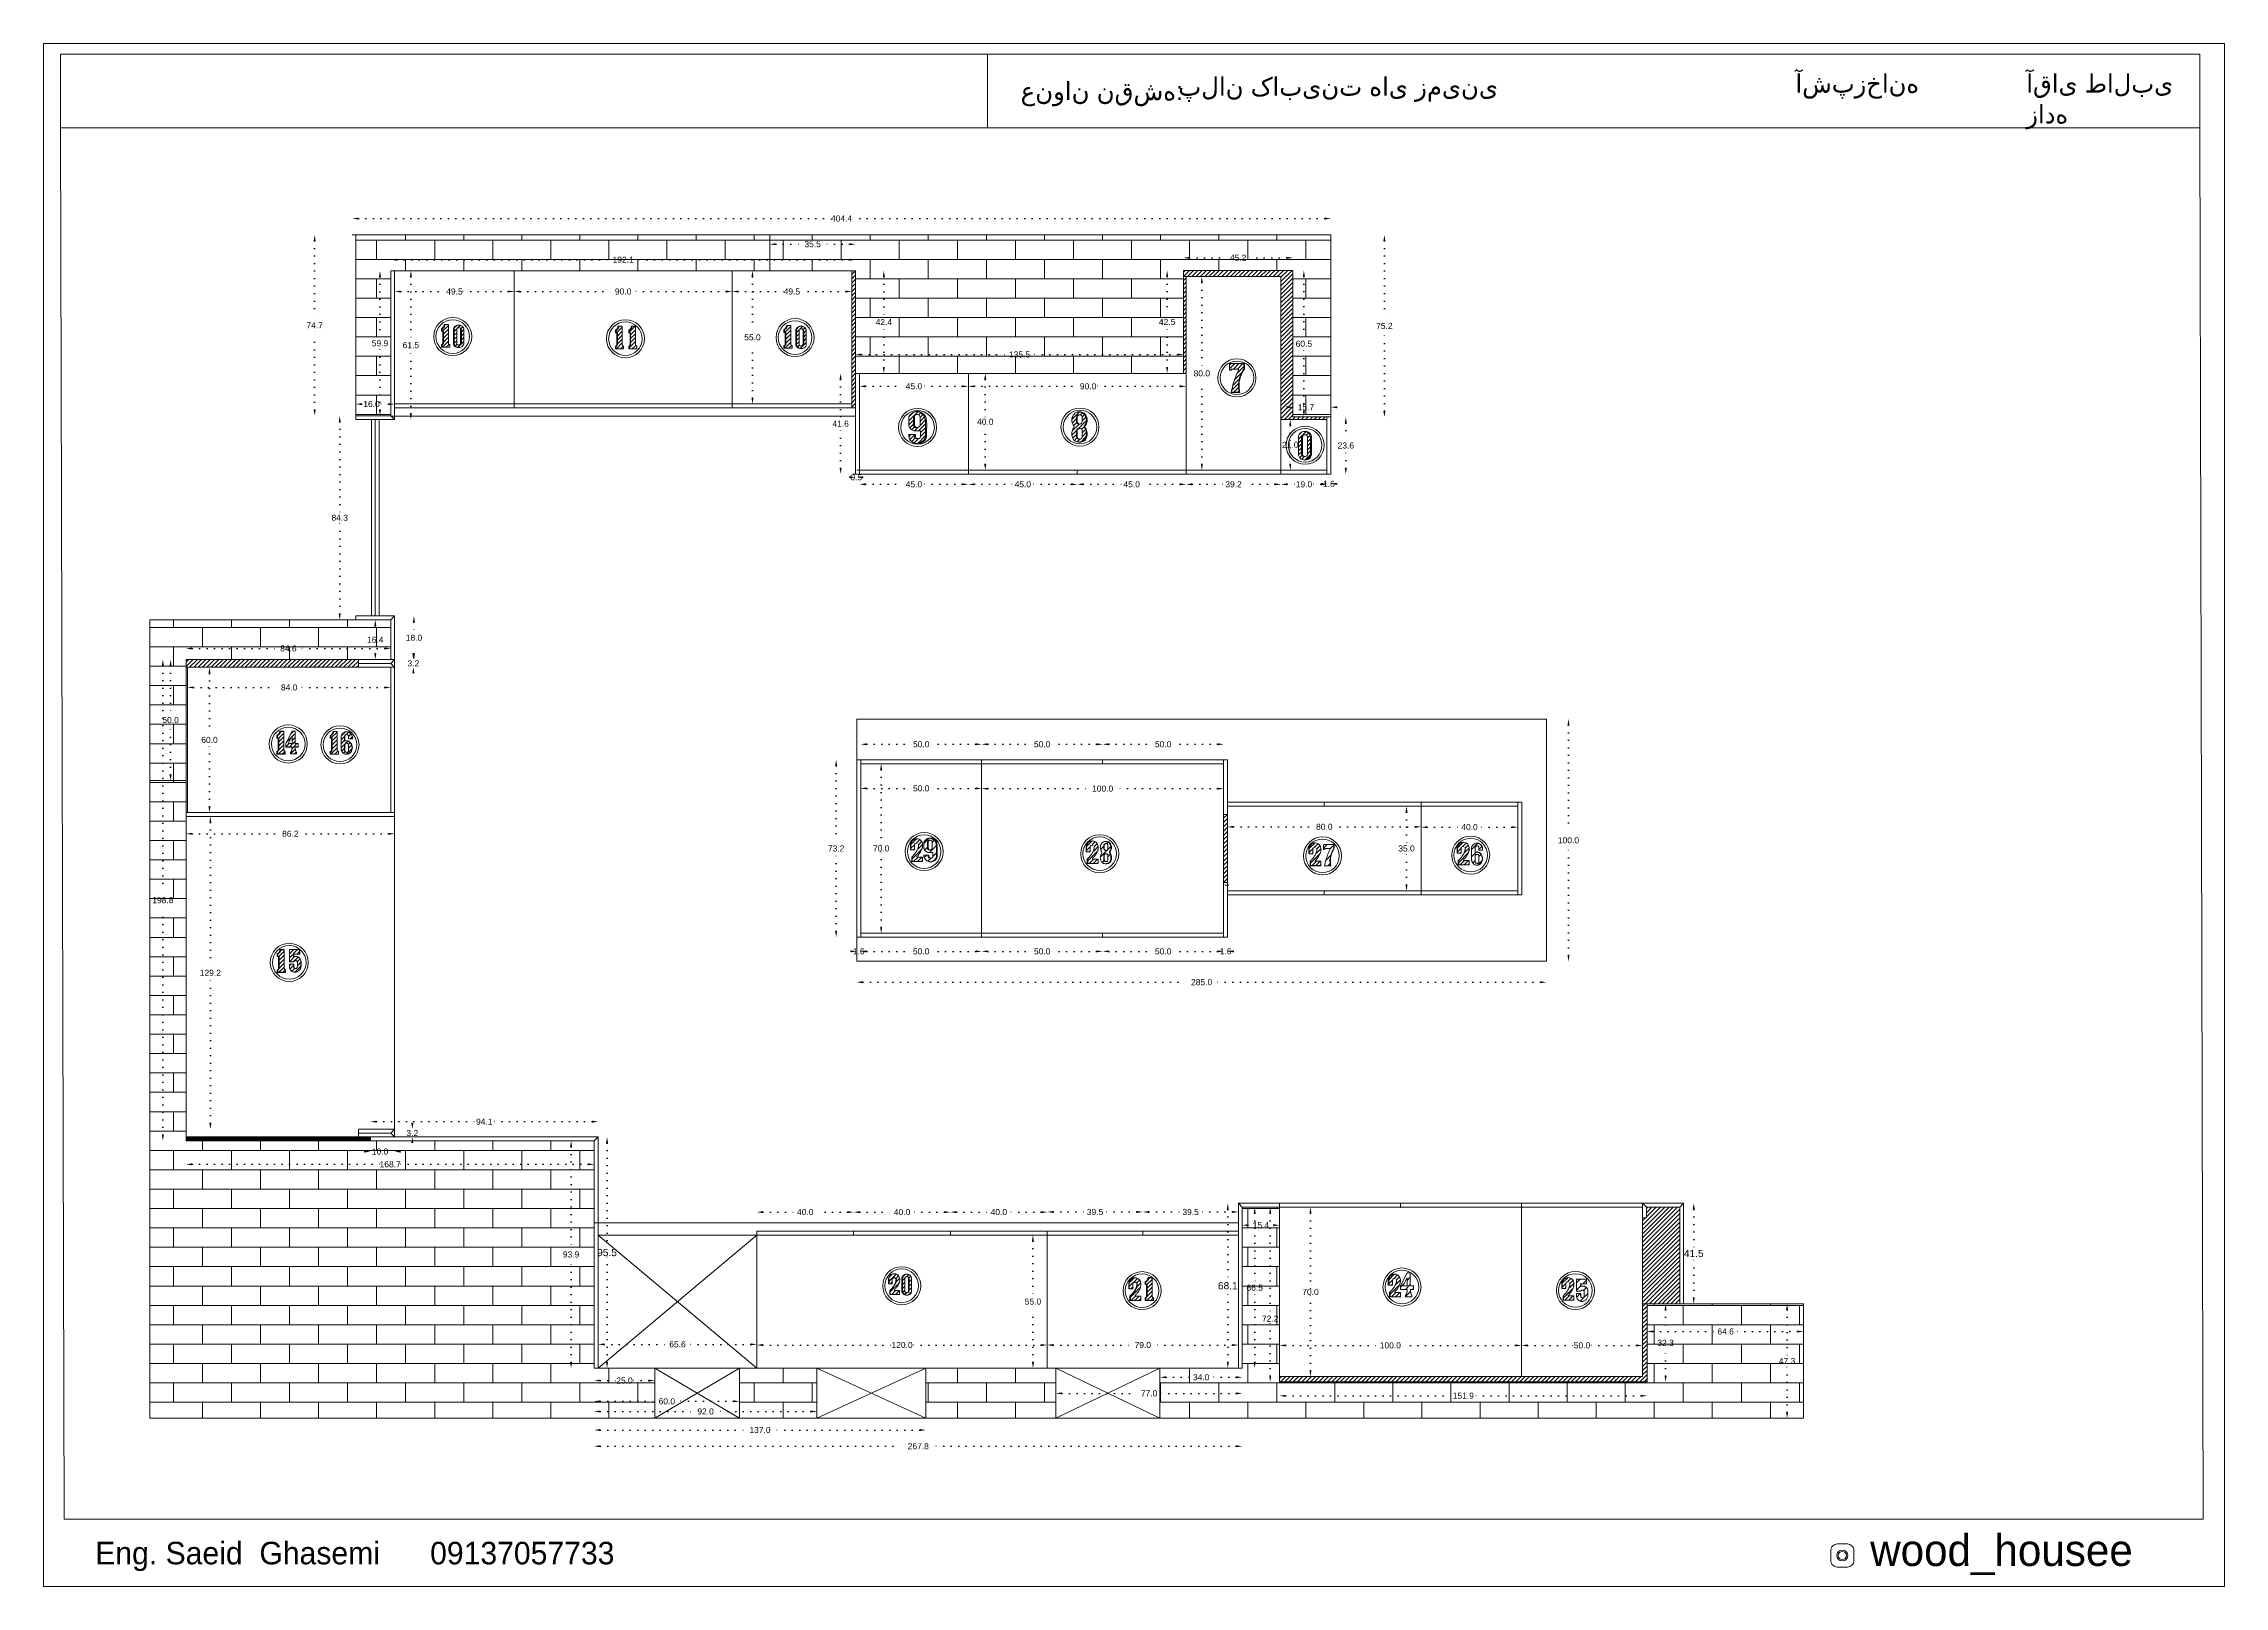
# Model space of a CAD drawing. Header units: inches. Extents: x 104 to 9740, y 936 to 6735.
# Drawn here: x 7866 to 8768, y 1796 to 2433 of the extents above; entities that cross this region are included whole.
import ezdxf

# ---------------------------------------------------------------- set-up
doc = ezdxf.new("R2010")
doc.units = ezdxf.units.IN
doc.header["$MEASUREMENT"] = 0
doc.linetypes.add('ACAD_ISO07W100', pattern=[3, 0, -3])
doc.styles.get("Standard").update_dxf_attribs({"font": 'arial.ttf'})
doc.dimstyles.new('Copy of Standard', dxfattribs={"dimtxt": 2.5, "dimasz": 2.5, "dimexe": 0.18, "dimexo": 0.0625, "dimgap": 0.09, "dimtad": 0, "dimtih": 1, "dimtoh": 1, "dimdec": 1, "dimzin": 0, "dimdsep": 46, "dimtxsty": 'Standard', "dimcen": 0.09, "dimse1": 1, "dimse2": 1, "dimadec": 0, "dimazin": 0, "dimtfac": 1, "dimtdec": 1, "dimtix": 1, "dimtofl": 0, "dimtmove": 0, "dimatfit": 3, "dimfxl": 1, "dimtolj": 1, "dimtzin": 0, "dimarcsym": 0})
doc.dimstyles.get("Standard").update_dxf_attribs({"dimtxt": 3, "dimasz": 2.5, "dimexe": 0.18, "dimexo": 0.0625, "dimgap": 0.09, "dimtad": 0, "dimtih": 1, "dimtoh": 1, "dimdec": 1, "dimzin": 0, "dimdsep": 46, "dimtxsty": 'Standard', "dimcen": 0.09, "dimse1": 1, "dimse2": 1, "dimadec": 0, "dimazin": 0, "dimtfac": 1, "dimtdec": 1, "dimtix": 1, "dimtofl": 0, "dimtmove": 0, "dimatfit": 0, "dimfxl": 1, "dimtolj": 1, "dimtzin": 0, "dimarcsym": 0})
pattern_1 = [(45, (6465.0806, 0), (-0.8838835, 0.8838835), [])]
pattern_2 = [(45, (7590.3549, 2857.9254), (-0.8148213, 0.8148213), [])]
pattern_3 = [(45, (7448.8648, 2858.337), (-0.8148213, 0.8148213), [])]
pattern_4 = [(45, (7537.1978, 2857.7435), (-0.8148213, 0.8148213), [])]
pattern_5 = [(45, (7467.7871, 2600.2311), (-0.8148213, 0.8148213), [])]
pattern_6 = [(45, (7660.8823, 2491.3944), (-0.8148213, 0.8148213), [])]
pattern_7 = [(45, (7239.3628, 2714.2485), (-0.8148213, 0.8148213), [])]

msp = doc.modelspace()

# ---------------------------------------------------------------- texts
at = {"lineweight": 20, "attachment_point": 1}
for s, width, gutter_width, heights, insert, char_height in [('{\\fArial|b0|i0|c178|p34;عنوان نقشه}:', 89.9409, 549.58, [0], (8270.17, 2417.73), 7.6383), ('{\\fArial|b0|i0|c178|p34;پلان کابینت های زمینی}', 218.897, 549.58, [0], (8335.29, 2419.55), 7.6383), ('{\\fArial|b0|i0|c178|p34;آشپزخانه}', 65.7949, 344.09, [0], (8590.38, 2420.79), 7.5907), ('{\\fArial|b0|i0|c178|p34;آقای طالبی زاده}', 65.7949, 344.09, [0], (8685.76, 2420.79), 7.5907), ('{\\fPlantagenet Cherokee|b0|i0|c0|p18;^IEng. Saeid  Ghasemi      09137057733}', 411.2172, 45.99, [0], (7850.49, 1814.59), 9.3096), ('{\\fPlantagenet Cherokee|b0|i0|c0|p18;wood_housee}', 2.5529, 64.38, [0.403], (8621.24, 1817.65), 13.0335)]:
    msp.add_mtext_dynamic_manual_height_columns(s, width=width, gutter_width=gutter_width, heights=heights, dxfattribs=dict(at, insert=insert, char_height=char_height))

# ---------------------------------------------------------------- blocks, each defined once
blk = doc.blocks.new('*D10')
at = {"color": 0, "linetype": 'ACAD_ISO07W100', "lineweight": -2, "transparency": 16777216}
for p, q in [((8420.48, 2351.92), (8420.48, 2318.19)), ((8420.48, 2281.72), (8420.48, 2315.46))]:
    blk.add_line(p, q, dxfattribs=at)
at = {"color": 0, "transparency": 16777216}
for points in [[(8420.06, 2351.92), (8420.9, 2351.92), (8420.48, 2354.42)], [(8420.06, 2281.72), (8420.9, 2281.72), (8420.48, 2279.22)]]:
    blk.add_solid(points, dxfattribs=at)
at = {"layer": 'Defpoints', "color": 0, "transparency": 16777216}
for p in [(8398.35, 2354.42), (8398.35, 2279.22), (8420.48, 2279.22)]:
    blk.add_point(p, dxfattribs=at)
at = {"color": 0, "lineweight": 20, "transparency": 16777216, "insert": (8420.48, 2316.82), "char_height": 2.5, "attachment_point": 5}
blk.add_mtext('\\A1;75.2', dxfattribs=at)
blk = doc.blocks.new('*D11')
at = {"color": 0, "linetype": 'ACAD_ISO07W100', "lineweight": -2, "transparency": 16777216}
for p, q in [((8380.15, 2283.25), (8377.65, 2283.25)), ((8400.85, 2283.25), (8403.35, 2283.25))]:
    blk.add_line(p, q, dxfattribs=at)
at = {"color": 0, "transparency": 16777216}
for points in [[(8380.15, 2283.66), (8380.15, 2282.83), (8382.65, 2283.25)], [(8400.85, 2283.66), (8400.85, 2282.83), (8398.35, 2283.25)]]:
    blk.add_solid(points, dxfattribs=at)
at = {"layer": 'Defpoints', "color": 0, "transparency": 16777216}
for p in [(8398.35, 2283.25), (8382.65, 2279.22), (8398.35, 2279.22)]:
    blk.add_point(p, dxfattribs=at)
at = {"color": 0, "lineweight": 20, "transparency": 16777216, "insert": (8388.05, 2283.25), "char_height": 2.5, "attachment_point": 5}
blk.add_mtext('\\A1;15.7', dxfattribs=at)
blk = doc.blocks.new('*D12')
at = {"color": 0, "linetype": 'ACAD_ISO07W100', "lineweight": -2, "transparency": 16777216}
for p, q in [((8387.2, 2337.22), (8387.2, 2310.84)), ((8387.2, 2281.72), (8387.2, 2308.11))]:
    blk.add_line(p, q, dxfattribs=at)
at = {"color": 0, "transparency": 16777216}
for points in [[(8386.79, 2337.22), (8387.62, 2337.22), (8387.2, 2339.72)], [(8386.79, 2281.72), (8387.62, 2281.72), (8387.2, 2279.22)]]:
    blk.add_solid(points, dxfattribs=at)
at = {"layer": 'Defpoints', "color": 0, "transparency": 16777216}
for p in [(8382.65, 2339.72), (8382.65, 2279.22), (8387.2, 2279.22)]:
    blk.add_point(p, dxfattribs=at)
at = {"color": 0, "lineweight": 20, "transparency": 16777216, "insert": (8387.2, 2309.47), "char_height": 2.5, "attachment_point": 5}
blk.add_mtext('\\A1;60.5', dxfattribs=at)
blk = doc.blocks.new('*D13')
at = {"color": 0, "linetype": 'ACAD_ISO07W100', "lineweight": -2, "transparency": 16777216}
for p, q in [((8339.95, 2344.97), (8356.67, 2344.97)), ((8380.15, 2344.97), (8363.42, 2344.97))]:
    blk.add_line(p, q, dxfattribs=at)
at = {"color": 0, "transparency": 16777216}
for points in [[(8339.95, 2345.39), (8339.95, 2344.55), (8337.45, 2344.97)], [(8380.15, 2345.39), (8380.15, 2344.55), (8382.65, 2344.97)]]:
    blk.add_solid(points, dxfattribs=at)
at = {"layer": 'Defpoints', "color": 0, "transparency": 16777216}
for p in [(8337.45, 2344.97), (8337.45, 2339.72), (8382.65, 2339.72)]:
    blk.add_point(p, dxfattribs=at)
at = {"color": 0, "lineweight": 20, "transparency": 16777216, "insert": (8360.05, 2344.97), "char_height": 2.5, "attachment_point": 5}
blk.add_mtext('\\A1;45.2', dxfattribs=at)
blk = doc.blocks.new('*D14')
at = {"color": 0, "linetype": 'ACAD_ISO07W100', "lineweight": -2, "transparency": 16777216}
for p, q in [((8330.69, 2337.22), (8330.69, 2319.84)), ((8330.69, 2299.72), (8330.69, 2317.11))]:
    blk.add_line(p, q, dxfattribs=at)
at = {"color": 0, "transparency": 16777216}
for points in [[(8330.28, 2337.22), (8331.11, 2337.22), (8330.69, 2339.72)], [(8330.28, 2299.72), (8331.11, 2299.72), (8330.69, 2297.22)]]:
    blk.add_solid(points, dxfattribs=at)
at = {"layer": 'Defpoints', "color": 0, "transparency": 16777216}
for p in [(8330.69, 2339.72), (8337.45, 2339.72), (8337.45, 2297.22)]:
    blk.add_point(p, dxfattribs=at)
at = {"color": 0, "lineweight": 20, "transparency": 16777216, "insert": (8330.69, 2318.47), "char_height": 2.5, "attachment_point": 5}
blk.add_mtext('\\A1;42.5', dxfattribs=at)
blk = doc.blocks.new('*D15')
at = {"color": 0, "linetype": 'ACAD_ISO07W100', "lineweight": -2, "transparency": 16777216}
for p, q in [((8213.62, 2337.12), (8213.62, 2319.77)), ((8213.62, 2299.72), (8213.62, 2317.08))]:
    blk.add_line(p, q, dxfattribs=at)
at = {"color": 0, "transparency": 16777216}
for points in [[(8213.2, 2337.12), (8214.03, 2337.12), (8213.62, 2339.62)], [(8213.2, 2299.72), (8214.03, 2299.72), (8213.62, 2297.22)]]:
    blk.add_solid(points, dxfattribs=at)
at = {"layer": 'Defpoints', "color": 0, "transparency": 16777216}
for p in [(8201.95, 2339.62), (8213.62, 2339.62), (8201.95, 2297.22)]:
    blk.add_point(p, dxfattribs=at)
at = {"color": 0, "lineweight": 20, "transparency": 16777216, "insert": (8213.62, 2318.42), "char_height": 2.5, "attachment_point": 5}
blk.add_mtext('\\A1;42.4', dxfattribs=at)
blk = doc.blocks.new('*D16')
at = {"color": 0, "linetype": 'ACAD_ISO07W100', "lineweight": -2, "transparency": 16777216}
for p, q in [((8168.95, 2350.57), (8180.85, 2350.57)), ((8199.45, 2350.57), (8187.54, 2350.57))]:
    blk.add_line(p, q, dxfattribs=at)
at = {"color": 0, "transparency": 16777216}
for points in [[(8168.95, 2350.98), (8168.95, 2350.15), (8166.45, 2350.57)], [(8199.45, 2350.98), (8199.45, 2350.15), (8201.95, 2350.57)]]:
    blk.add_solid(points, dxfattribs=at)
at = {"layer": 'Defpoints', "color": 0, "transparency": 16777216}
for p in [(8201.95, 2350.57), (8166.45, 2339.62), (8201.95, 2339.62)]:
    blk.add_point(p, dxfattribs=at)
at = {"color": 0, "lineweight": 20, "transparency": 16777216, "insert": (8184.2, 2350.57), "char_height": 2.5, "attachment_point": 5}
blk.add_mtext('\\A1;35.5', dxfattribs=at)
blk = doc.blocks.new('*D17')
at = {"color": 0, "linetype": 'ACAD_ISO07W100', "lineweight": -2, "transparency": 16777216}
for p, q in [((8012.35, 2344.17), (8101.95, 2344.17)), ((8199.45, 2344.17), (8109.85, 2344.17))]:
    blk.add_line(p, q, dxfattribs=at)
at = {"color": 0, "transparency": 16777216}
for points in [[(8012.35, 2344.59), (8012.35, 2343.75), (8009.85, 2344.17)], [(8199.45, 2344.59), (8199.45, 2343.75), (8201.95, 2344.17)]]:
    blk.add_solid(points, dxfattribs=at)
at = {"layer": 'Defpoints', "color": 0, "transparency": 16777216}
for p in [(8009.85, 2344.17), (8009.85, 2339.62), (8201.95, 2339.62)]:
    blk.add_point(p, dxfattribs=at)
at = {"color": 0, "lineweight": 20, "transparency": 16777216, "insert": (8105.9, 2344.17), "char_height": 2.5, "attachment_point": 5}
blk.add_mtext('\\A1;192.1', dxfattribs=at)
blk = doc.blocks.new('*D18')
at = {"color": 0, "linetype": 'ACAD_ISO07W100', "lineweight": -2, "transparency": 16777216}
for p, q in [((8005.39, 2337.12), (8005.39, 2311.04)), ((8005.39, 2282.22), (8005.39, 2308.31))]:
    blk.add_line(p, q, dxfattribs=at)
at = {"color": 0, "transparency": 16777216}
for points in [[(8004.98, 2337.12), (8005.81, 2337.12), (8005.39, 2339.62)], [(8004.98, 2282.22), (8005.81, 2282.22), (8005.39, 2279.72)]]:
    blk.add_solid(points, dxfattribs=at)
at = {"layer": 'Defpoints', "color": 0, "transparency": 16777216}
for p in [(8005.39, 2339.62), (8009.85, 2339.62), (8009.85, 2279.72)]:
    blk.add_point(p, dxfattribs=at)
at = {"color": 0, "lineweight": 20, "transparency": 16777216, "insert": (8005.39, 2309.67), "char_height": 2.5, "attachment_point": 5}
blk.add_mtext('\\A1;59.9', dxfattribs=at)
blk = doc.blocks.new('*D19')
at = {"color": 0, "linetype": 'ACAD_ISO07W100', "lineweight": -2, "transparency": 16777216}
for p, q in [((7978.4, 2351.92), (7978.4, 2318.41)), ((7978.4, 2282.22), (7978.4, 2315.73))]:
    blk.add_line(p, q, dxfattribs=at)
at = {"color": 0, "transparency": 16777216}
for points in [[(7977.99, 2351.92), (7978.82, 2351.92), (7978.4, 2354.42)], [(7977.99, 2282.22), (7978.82, 2282.22), (7978.4, 2279.72)]]:
    blk.add_solid(points, dxfattribs=at)
at = {"layer": 'Defpoints', "color": 0, "transparency": 16777216}
for p in [(7978.4, 2354.42), (7993.95, 2354.42), (7993.95, 2279.72)]:
    blk.add_point(p, dxfattribs=at)
at = {"color": 0, "lineweight": 20, "transparency": 16777216, "insert": (7978.4, 2317.07), "char_height": 2.5, "attachment_point": 5}
blk.add_mtext('\\A1;74.7', dxfattribs=at)
blk = doc.blocks.new('*D2')
at = {"color": 0, "linetype": 'ACAD_ISO07W100', "lineweight": -2, "transparency": 16777216}
for p, q in [((7996.45, 2361.18), (8191.8, 2361.18)), ((8395.85, 2361.18), (8200.5, 2361.18))]:
    blk.add_line(p, q, dxfattribs=at)
at = {"color": 0, "transparency": 16777216}
for points in [[(7996.45, 2361.6), (7996.45, 2360.76), (7993.95, 2361.18)], [(8395.85, 2361.6), (8395.85, 2360.76), (8398.35, 2361.18)]]:
    blk.add_solid(points, dxfattribs=at)
at = {"layer": 'Defpoints', "color": 0, "transparency": 16777216}
for p in [(7993.95, 2354.42), (8398.35, 2361.18), (8398.35, 2354.42)]:
    blk.add_point(p, dxfattribs=at)
at = {"color": 0, "lineweight": 20, "transparency": 16777216, "insert": (8196.15, 2361.18), "char_height": 2.5, "attachment_point": 5}
blk.add_mtext('\\A1;404.4', dxfattribs=at)
blk = doc.blocks.new('*D20')
at = {"color": 0, "linetype": 'ACAD_ISO07W100', "lineweight": -2, "transparency": 16777216}
for p, q in [((7997.95, 2284.54), (7998.68, 2284.54)), ((8008.95, 2284.54), (8005.11, 2284.54))]:
    blk.add_line(p, q, dxfattribs=at)
at = {"color": 0, "transparency": 16777216}
for points in [[(7997.95, 2284.95), (7997.95, 2284.12), (7995.45, 2284.54)], [(8008.95, 2284.95), (8008.95, 2284.12), (8011.45, 2284.54)]]:
    blk.add_solid(points, dxfattribs=at)
at = {"layer": 'Defpoints', "color": 0, "transparency": 16777216}
for p in [(8011.45, 2284.54), (7995.45, 2279.72), (8011.45, 2279.72)]:
    blk.add_point(p, dxfattribs=at)
at = {"color": 0, "lineweight": 20, "transparency": 16777216, "insert": (8001.9, 2284.54), "char_height": 2.5, "attachment_point": 5}
blk.add_mtext('\\A1;16.0', dxfattribs=at)
blk = doc.blocks.new('*D21')
at = {"color": 0, "linetype": 'ACAD_ISO07W100', "lineweight": -2, "transparency": 16777216}
for p, q in [((8003.46, 2192.92), (8003.46, 2188.59)), ((8003.46, 2181.52), (8003.46, 2185.86))]:
    blk.add_line(p, q, dxfattribs=at)
at = {"color": 0, "transparency": 16777216}
for points in [[(8003.04, 2192.92), (8003.88, 2192.92), (8003.46, 2195.42)], [(8003.04, 2181.52), (8003.88, 2181.52), (8003.46, 2179.02)]]:
    blk.add_solid(points, dxfattribs=at)
at = {"layer": 'Defpoints', "color": 0, "transparency": 16777216}
for p in [(8009.85, 2195.42), (8003.46, 2179.02), (8009.85, 2179.02)]:
    blk.add_point(p, dxfattribs=at)
at = {"color": 0, "lineweight": 20, "transparency": 16777216, "insert": (8003.46, 2187.22), "char_height": 2.5, "attachment_point": 5}
blk.add_mtext('\\A1;16.4', dxfattribs=at)
blk = doc.blocks.new('*D22')
at = {"color": 0, "linetype": 'ACAD_ISO07W100', "lineweight": -2, "transparency": 16777216}
for p, q in [((7988.75, 2277.22), (7988.75, 2238.94)), ((7988.75, 2197.92), (7988.75, 2236.21))]:
    blk.add_line(p, q, dxfattribs=at)
at = {"color": 0, "transparency": 16777216}
for points in [[(7988.33, 2277.22), (7989.16, 2277.22), (7988.75, 2279.72)], [(7988.33, 2197.92), (7989.16, 2197.92), (7988.75, 2195.42)]]:
    blk.add_solid(points, dxfattribs=at)
at = {"layer": 'Defpoints', "color": 0, "transparency": 16777216}
for p in [(8003.25, 2279.72), (7988.75, 2195.42), (8003.25, 2195.42)]:
    blk.add_point(p, dxfattribs=at)
at = {"color": 0, "lineweight": 20, "transparency": 16777216, "insert": (7988.75, 2237.57), "char_height": 2.5, "attachment_point": 5}
blk.add_mtext('\\A1;84.3', dxfattribs=at)
blk = doc.blocks.new('*D23')
at = {"color": 0, "linetype": 'ACAD_ISO07W100', "lineweight": -2, "transparency": 16777216}
for p, q in [((7927.75, 2183.6), (7964.21, 2183.6)), ((8007.35, 2183.6), (7970.89, 2183.6))]:
    blk.add_line(p, q, dxfattribs=at)
at = {"color": 0, "transparency": 16777216}
for points in [[(7927.75, 2184.01), (7927.75, 2183.18), (7925.25, 2183.6)], [(8007.35, 2184.01), (8007.35, 2183.18), (8009.85, 2183.6)]]:
    blk.add_solid(points, dxfattribs=at)
at = {"layer": 'Defpoints', "color": 0, "transparency": 16777216}
for p in [(8009.85, 2183.6), (7925.25, 2179.02), (8009.85, 2179.02)]:
    blk.add_point(p, dxfattribs=at)
at = {"color": 0, "lineweight": 20, "transparency": 16777216, "insert": (7967.55, 2183.6), "char_height": 2.5, "attachment_point": 5}
blk.add_mtext('\\A1;84.6', dxfattribs=at)
blk = doc.blocks.new('*D24')
at = {"color": 0, "linetype": 'ACAD_ISO07W100', "lineweight": -2, "transparency": 16777216}
for p, q in [((7915.67, 2176.52), (7915.67, 2080.99)), ((7915.67, 1982.72), (7915.67, 2078.26))]:
    blk.add_line(p, q, dxfattribs=at)
at = {"color": 0, "transparency": 16777216}
for points in [[(7915.25, 2176.52), (7916.09, 2176.52), (7915.67, 2179.02)], [(7915.25, 1982.72), (7916.09, 1982.72), (7915.67, 1980.22)]]:
    blk.add_solid(points, dxfattribs=at)
at = {"layer": 'Defpoints', "color": 0, "transparency": 16777216}
for p in [(7925.25, 2179.02), (7915.67, 1980.22), (7925.25, 1980.22)]:
    blk.add_point(p, dxfattribs=at)
at = {"color": 0, "lineweight": 20, "transparency": 16777216, "insert": (7915.67, 2079.62), "char_height": 2.5, "attachment_point": 5}
blk.add_mtext('\\A1;198.8', dxfattribs=at)
blk = doc.blocks.new('*D25')
at = {"color": 0, "linetype": 'ACAD_ISO07W100', "lineweight": -2, "transparency": 16777216}
for p, q in [((7927.75, 1970.52), (8005.41, 1970.52)), ((8091.45, 1970.52), (8013.79, 1970.52))]:
    blk.add_line(p, q, dxfattribs=at)
at = {"color": 0, "transparency": 16777216}
for points in [[(7927.75, 1970.94), (7927.75, 1970.11), (7925.25, 1970.52)], [(8091.45, 1970.94), (8091.45, 1970.11), (8093.95, 1970.52)]]:
    blk.add_solid(points, dxfattribs=at)
at = {"layer": 'Defpoints', "color": 0, "transparency": 16777216}
for p in [(7925.25, 1980.22), (8093.95, 1980.22), (8093.95, 1970.52)]:
    blk.add_point(p, dxfattribs=at)
at = {"color": 0, "lineweight": 20, "transparency": 16777216, "insert": (8009.6, 1970.52), "char_height": 2.5, "attachment_point": 5}
blk.add_mtext('\\A1;168.7', dxfattribs=at)
blk = doc.blocks.new('*D26')
at = {"color": 0, "linetype": 'ACAD_ISO07W100', "lineweight": -2, "transparency": 16777216}
for p, q in [((8084.37, 1977.72), (8084.37, 1934.64)), ((8084.37, 1888.82), (8084.37, 1931.91))]:
    blk.add_line(p, q, dxfattribs=at)
at = {"color": 0, "transparency": 16777216}
for points in [[(8083.96, 1977.72), (8084.79, 1977.72), (8084.37, 1980.22)], [(8083.96, 1888.82), (8084.79, 1888.82), (8084.37, 1886.32)]]:
    blk.add_solid(points, dxfattribs=at)
at = {"layer": 'Defpoints', "color": 0, "transparency": 16777216}
for p in [(8084.37, 1980.22), (8093.95, 1980.22), (8093.95, 1886.32)]:
    blk.add_point(p, dxfattribs=at)
at = {"color": 0, "lineweight": 20, "transparency": 16777216, "insert": (8084.37, 1933.27), "char_height": 2.5, "attachment_point": 5}
blk.add_mtext('\\A1;93.9', dxfattribs=at)
blk = doc.blocks.new('*D27')
at = {"color": 0, "linetype": 'ACAD_ISO07W100', "lineweight": -2, "transparency": 16777216}
for p, q in [((8096.45, 1854.07), (8223.52, 1854.07)), ((8359.25, 1854.07), (8232.18, 1854.07))]:
    blk.add_line(p, q, dxfattribs=at)
at = {"color": 0, "transparency": 16777216}
for points in [[(8096.45, 1854.49), (8096.45, 1853.65), (8093.95, 1854.07)], [(8359.25, 1854.49), (8359.25, 1853.65), (8361.75, 1854.07)]]:
    blk.add_solid(points, dxfattribs=at)
at = {"layer": 'Defpoints', "color": 0, "transparency": 16777216}
for p in [(8093.95, 1886.32), (8361.75, 1886.32), (8361.75, 1854.07)]:
    blk.add_point(p, dxfattribs=at)
at = {"color": 0, "lineweight": 20, "transparency": 16777216, "insert": (8227.85, 1854.07), "char_height": 2.5, "attachment_point": 5}
blk.add_mtext('\\A1;267.8', dxfattribs=at)
blk = doc.blocks.new('*D28')
at = {"color": 0, "linetype": 'ACAD_ISO07W100', "lineweight": -2, "transparency": 16777216}
for p, q in [((8366.89, 1950.32), (8366.89, 1920.94)), ((8366.89, 1888.82), (8366.89, 1918.21))]:
    blk.add_line(p, q, dxfattribs=at)
at = {"color": 0, "transparency": 16777216}
for points in [[(8366.47, 1950.32), (8367.3, 1950.32), (8366.89, 1952.82)], [(8366.47, 1888.82), (8367.3, 1888.82), (8366.89, 1886.32)]]:
    blk.add_solid(points, dxfattribs=at)
at = {"layer": 'Defpoints', "color": 0, "transparency": 16777216}
for p in [(8361.75, 1952.82), (8366.89, 1952.82), (8361.75, 1886.32)]:
    blk.add_point(p, dxfattribs=at)
at = {"color": 0, "lineweight": 20, "transparency": 16777216, "insert": (8366.89, 1919.57), "char_height": 2.5, "attachment_point": 5}
blk.add_mtext('\\A1;66.5', dxfattribs=at)
blk = doc.blocks.new('*D29')
at = {"color": 0, "linetype": 'ACAD_ISO07W100', "lineweight": -2, "transparency": 16777216}
for p, q in [((8364.25, 1945.37), (8366.24, 1945.37)), ((8374.65, 1945.37), (8372.66, 1945.37))]:
    blk.add_line(p, q, dxfattribs=at)
at = {"color": 0, "transparency": 16777216}
for points in [[(8364.25, 1945.79), (8364.25, 1944.95), (8361.75, 1945.37)], [(8374.65, 1945.79), (8374.65, 1944.95), (8377.15, 1945.37)]]:
    blk.add_solid(points, dxfattribs=at)
at = {"layer": 'Defpoints', "color": 0, "transparency": 16777216}
for p in [(8361.75, 1952.82), (8377.15, 1952.82), (8377.15, 1945.37)]:
    blk.add_point(p, dxfattribs=at)
at = {"color": 0, "lineweight": 20, "transparency": 16777216, "insert": (8369.45, 1945.37), "char_height": 2.5, "attachment_point": 5}
blk.add_mtext('\\A1;15.4', dxfattribs=at)
blk = doc.blocks.new('*D30')
at = {"color": 0, "linetype": 'ACAD_ISO07W100', "lineweight": -2, "transparency": 16777216}
for p, q in [((8373.3, 1950.32), (8373.3, 1908.1)), ((8373.3, 1883.12), (8373.3, 1905.41))]:
    blk.add_line(p, q, dxfattribs=at)
at = {"color": 0, "transparency": 16777216}
for points in [[(8372.89, 1950.32), (8373.72, 1950.32), (8373.3, 1952.82)], [(8372.89, 1883.12), (8373.72, 1883.12), (8373.3, 1880.62)]]:
    blk.add_solid(points, dxfattribs=at)
at = {"layer": 'Defpoints', "color": 0, "transparency": 16777216}
for p in [(8377.15, 1952.82), (8373.3, 1880.62), (8377.15, 1880.62)]:
    blk.add_point(p, dxfattribs=at)
at = {"color": 0, "lineweight": 20, "transparency": 16777216, "insert": (8373.3, 1906.76), "char_height": 2.5, "attachment_point": 5}
blk.add_mtext('\\A1;72.2', dxfattribs=at)
blk = doc.blocks.new('*D31')
at = {"color": 0, "linetype": 'ACAD_ISO07W100', "lineweight": -2, "transparency": 16777216}
for p, q in [((8096.45, 1881.2), (8103.1, 1881.2)), ((8116.45, 1881.2), (8109.8, 1881.2))]:
    blk.add_line(p, q, dxfattribs=at)
at = {"color": 0, "transparency": 16777216}
for points in [[(8096.45, 1881.62), (8096.45, 1880.78), (8093.95, 1881.2)], [(8116.45, 1881.62), (8116.45, 1880.78), (8118.95, 1881.2)]]:
    blk.add_solid(points, dxfattribs=at)
at = {"layer": 'Defpoints', "color": 0, "transparency": 16777216}
for p in [(8093.95, 1886.32), (8118.95, 1886.32), (8118.95, 1881.2)]:
    blk.add_point(p, dxfattribs=at)
at = {"color": 0, "lineweight": 20, "transparency": 16777216, "insert": (8106.45, 1881.2), "char_height": 2.5, "attachment_point": 5}
blk.add_mtext('\\A1;25.0', dxfattribs=at)
blk = doc.blocks.new('*D32')
at = {"color": 0, "linetype": 'ACAD_ISO07W100', "lineweight": -2, "transparency": 16777216}
for p, q in [((8096.45, 1872.63), (8120.61, 1872.63)), ((8151.45, 1872.63), (8127.29, 1872.63))]:
    blk.add_line(p, q, dxfattribs=at)
at = {"color": 0, "transparency": 16777216}
for points in [[(8096.45, 1873.04), (8096.45, 1872.21), (8093.95, 1872.63)], [(8151.45, 1873.04), (8151.45, 1872.21), (8153.95, 1872.63)]]:
    blk.add_solid(points, dxfattribs=at)
at = {"layer": 'Defpoints', "color": 0, "transparency": 16777216}
for p in [(8093.95, 1865.66), (8153.95, 1872.63), (8153.95, 1865.62)]:
    blk.add_point(p, dxfattribs=at)
at = {"color": 0, "lineweight": 20, "transparency": 16777216, "insert": (8123.95, 1872.63), "char_height": 2.5, "attachment_point": 5}
blk.add_mtext('\\A1;60.0', dxfattribs=at)
blk = doc.blocks.new('*D33')
at = {"color": 0, "linetype": 'ACAD_ISO07W100', "lineweight": -2, "transparency": 16777216}
for p, q in [((8096.45, 1868.42), (8136.62, 1868.42)), ((8183.45, 1868.42), (8143.28, 1868.42))]:
    blk.add_line(p, q, dxfattribs=at)
at = {"color": 0, "transparency": 16777216}
for points in [[(8096.45, 1868.84), (8096.45, 1868.01), (8093.95, 1868.42)], [(8183.45, 1868.84), (8183.45, 1868.01), (8185.95, 1868.42)]]:
    blk.add_solid(points, dxfattribs=at)
at = {"layer": 'Defpoints', "color": 0, "transparency": 16777216}
for p in [(8093.95, 1865.62), (8185.95, 1868.42), (8185.95, 1865.62)]:
    blk.add_point(p, dxfattribs=at)
at = {"color": 0, "lineweight": 20, "transparency": 16777216, "insert": (8139.95, 1868.42), "char_height": 2.5, "attachment_point": 5}
blk.add_mtext('\\A1;92.0', dxfattribs=at)
blk = doc.blocks.new('*D34')
at = {"color": 0, "linetype": 'ACAD_ISO07W100', "lineweight": -2, "transparency": 16777216}
for p, q in [((8096.45, 1860.77), (8158.26, 1860.77)), ((8228.45, 1860.77), (8166.64, 1860.77))]:
    blk.add_line(p, q, dxfattribs=at)
at = {"color": 0, "transparency": 16777216}
for points in [[(8096.45, 1861.19), (8096.45, 1860.35), (8093.95, 1860.77)], [(8228.45, 1861.19), (8228.45, 1860.35), (8230.95, 1860.77)]]:
    blk.add_solid(points, dxfattribs=at)
at = {"layer": 'Defpoints', "color": 0, "transparency": 16777216}
for p in [(8093.95, 1865.66), (8230.95, 1865.66), (8230.95, 1860.77)]:
    blk.add_point(p, dxfattribs=at)
at = {"color": 0, "lineweight": 20, "transparency": 16777216, "insert": (8162.45, 1860.77), "char_height": 2.5, "attachment_point": 5}
blk.add_mtext('\\A1;137.0', dxfattribs=at)
blk = doc.blocks.new('*D35')
at = {"color": 0, "linetype": 'ACAD_ISO07W100', "lineweight": -2, "transparency": 16777216}
for p, q in [((8330.25, 1882.56), (8341.42, 1882.56)), ((8359.25, 1882.56), (8348.08, 1882.56))]:
    blk.add_line(p, q, dxfattribs=at)
at = {"color": 0, "transparency": 16777216}
for points in [[(8330.25, 1882.98), (8330.25, 1882.14), (8327.75, 1882.56)], [(8359.25, 1882.98), (8359.25, 1882.14), (8361.75, 1882.56)]]:
    blk.add_solid(points, dxfattribs=at)
at = {"layer": 'Defpoints', "color": 0, "transparency": 16777216}
for p in [(8327.75, 1886.32), (8361.75, 1886.32), (8327.75, 1882.56)]:
    blk.add_point(p, dxfattribs=at)
at = {"color": 0, "lineweight": 20, "transparency": 16777216, "insert": (8344.75, 1882.56), "char_height": 2.5, "attachment_point": 5}
blk.add_mtext('\\A1;34.0', dxfattribs=at)
blk = doc.blocks.new('*D36')
at = {"color": 0, "linetype": 'ACAD_ISO07W100', "lineweight": -2, "transparency": 16777216}
for p, q in [((8287.25, 1875.91), (8319.93, 1875.91)), ((8359.25, 1875.91), (8326.57, 1875.91))]:
    blk.add_line(p, q, dxfattribs=at)
at = {"color": 0, "transparency": 16777216}
for points in [[(8287.25, 1876.33), (8287.25, 1875.49), (8284.75, 1875.91)], [(8359.25, 1876.33), (8359.25, 1875.49), (8361.75, 1875.91)]]:
    blk.add_solid(points, dxfattribs=at)
at = {"layer": 'Defpoints', "color": 0, "transparency": 16777216}
for p in [(8284.75, 1886.32), (8361.75, 1886.32), (8284.75, 1875.91)]:
    blk.add_point(p, dxfattribs=at)
at = {"color": 0, "lineweight": 20, "transparency": 16777216, "insert": (8323.25, 1875.91), "char_height": 2.5, "attachment_point": 5}
blk.add_mtext('\\A1;77.0', dxfattribs=at)
blk = doc.blocks.new('*D37')
at = {"color": 0, "linetype": 'ACAD_ISO07W100', "lineweight": -2, "transparency": 16777216}
for p, q in [((8379.65, 1874.9), (8448.91, 1874.9)), ((8526.55, 1874.9), (8457.29, 1874.9))]:
    blk.add_line(p, q, dxfattribs=at)
at = {"color": 0, "transparency": 16777216}
for points in [[(8379.65, 1875.31), (8379.65, 1874.48), (8377.15, 1874.9)], [(8526.55, 1875.31), (8526.55, 1874.48), (8529.05, 1874.9)]]:
    blk.add_solid(points, dxfattribs=at)
at = {"layer": 'Defpoints', "color": 0, "transparency": 16777216}
for p in [(8377.15, 1880.62), (8529.05, 1880.62), (8529.05, 1874.9)]:
    blk.add_point(p, dxfattribs=at)
at = {"color": 0, "lineweight": 20, "transparency": 16777216, "insert": (8453.1, 1874.9), "char_height": 2.5, "attachment_point": 5}
blk.add_mtext('\\A1;151.9', dxfattribs=at)
blk = doc.blocks.new('*D3')
at = {"color": 0, "linetype": 'ACAD_ISO07W100', "lineweight": -2, "transparency": 16777216}
for p, q in [((8531.55, 1901.47), (8558.16, 1901.47)), ((8591.15, 1901.47), (8564.84, 1901.47))]:
    blk.add_line(p, q, dxfattribs=at)
at = {"color": 0, "transparency": 16777216}
for points in [[(8531.55, 1901.88), (8531.55, 1901.05), (8529.05, 1901.47)], [(8591.15, 1901.88), (8591.15, 1901.05), (8593.65, 1901.47)]]:
    blk.add_solid(points, dxfattribs=at)
at = {"layer": 'Defpoints', "color": 0, "transparency": 16777216}
for p in [(8529.05, 1912.92), (8593.65, 1901.47), (8593.65, 1896.72)]:
    blk.add_point(p, dxfattribs=at)
at = {"color": 0, "lineweight": 20, "transparency": 16777216, "insert": (8561.5, 1901.47), "char_height": 2.5, "attachment_point": 5}
blk.add_mtext('\\A1;64.6', dxfattribs=at)
blk = doc.blocks.new('*D4')
at = {"color": 0, "linetype": 'ACAD_ISO07W100', "lineweight": -2, "transparency": 16777216}
for p, q in [((8536.69, 1910.42), (8536.69, 1898.14)), ((8536.69, 1883.12), (8536.69, 1895.41))]:
    blk.add_line(p, q, dxfattribs=at)
at = {"color": 0, "transparency": 16777216}
for points in [[(8536.28, 1910.42), (8537.11, 1910.42), (8536.69, 1912.92)], [(8536.28, 1883.12), (8537.11, 1883.12), (8536.69, 1880.62)]]:
    blk.add_solid(points, dxfattribs=at)
at = {"layer": 'Defpoints', "color": 0, "transparency": 16777216}
for p in [(8529.05, 1912.92), (8536.69, 1912.92), (8529.05, 1880.62)]:
    blk.add_point(p, dxfattribs=at)
at = {"color": 0, "lineweight": 20, "transparency": 16777216, "insert": (8536.69, 1896.77), "char_height": 2.5, "attachment_point": 5}
blk.add_mtext('\\A1;32.3', dxfattribs=at)
blk = doc.blocks.new('*D6')
at = {"color": 0, "linetype": 'ACAD_ISO07W100', "lineweight": -2, "transparency": 16777216}
for p, q in [((8586.9, 1910.42), (8586.9, 1890.64)), ((8586.9, 1868.12), (8586.9, 1887.91))]:
    blk.add_line(p, q, dxfattribs=at)
at = {"color": 0, "transparency": 16777216}
for points in [[(8586.48, 1910.42), (8587.32, 1910.42), (8586.9, 1912.92)], [(8586.48, 1868.12), (8587.32, 1868.12), (8586.9, 1865.62)]]:
    blk.add_solid(points, dxfattribs=at)
at = {"layer": 'Defpoints', "color": 0, "transparency": 16777216}
for p in [(8586.9, 1912.92), (8593.65, 1912.92), (8593.65, 1865.62)]:
    blk.add_point(p, dxfattribs=at)
at = {"color": 0, "lineweight": 20, "transparency": 16777216, "insert": (8586.9, 1889.27), "char_height": 2.5, "attachment_point": 5}
blk.add_mtext('\\A1;47.3', dxfattribs=at)
blk = doc.blocks.new('*D38')
at = {"color": 0, "linetype": 'ACAD_ISO07W100', "lineweight": -2, "transparency": 16777216}
for p, q in [((7918.87, 2176.52), (7918.87, 2155.39)), ((7918.87, 2131.52), (7918.87, 2152.66))]:
    blk.add_line(p, q, dxfattribs=at)
at = {"color": 0, "transparency": 16777216}
for points in [[(7918.45, 2176.52), (7919.29, 2176.52), (7918.87, 2179.02)], [(7918.45, 2131.52), (7919.29, 2131.52), (7918.87, 2129.02)]]:
    blk.add_solid(points, dxfattribs=at)
at = {"layer": 'Defpoints', "color": 0, "transparency": 16777216}
for p in [(7918.87, 2179.02), (7925.25, 2179.02), (7925.25, 2129.02)]:
    blk.add_point(p, dxfattribs=at)
at = {"color": 0, "lineweight": 20, "transparency": 16777216, "insert": (7918.87, 2154.02), "char_height": 2.5, "attachment_point": 5}
blk.add_mtext('\\A1;50.0', dxfattribs=at)
blk = doc.blocks.new('*D39')
at = {"color": 0, "linetype": 'ACAD_ISO07W100', "lineweight": -2, "transparency": 16777216}
for p, q in [((8283.65, 1950.85), (8297.55, 1950.85)), ((8318.15, 1950.85), (8304.24, 1950.85))]:
    blk.add_line(p, q, dxfattribs=at)
at = {"color": 0, "transparency": 16777216}
for points in [[(8283.65, 1951.26), (8283.65, 1950.43), (8281.15, 1950.85)], [(8318.15, 1951.26), (8318.15, 1950.43), (8320.65, 1950.85)]]:
    blk.add_solid(points, dxfattribs=at)
at = {"layer": 'Defpoints', "color": 0, "transparency": 16777216}
for p in [(8281.15, 1950.85), (8281.15, 1942.92), (8320.65, 1942.92)]:
    blk.add_point(p, dxfattribs=at)
at = {"color": 0, "lineweight": 20, "transparency": 16777216, "insert": (8300.9, 1950.85), "char_height": 2.5, "attachment_point": 5}
blk.add_mtext('\\A1;39.5', dxfattribs=at)
blk = doc.blocks.new('*D40')
at = {"color": 0, "linetype": 'ACAD_ISO07W100', "lineweight": -2, "transparency": 16777216}
for p, q in [((8323.15, 1950.85), (8337.05, 1950.85)), ((8357.65, 1950.85), (8343.74, 1950.85))]:
    blk.add_line(p, q, dxfattribs=at)
at = {"color": 0, "transparency": 16777216}
for points in [[(8323.15, 1951.26), (8323.15, 1950.43), (8320.65, 1950.85)], [(8357.65, 1951.26), (8357.65, 1950.43), (8360.15, 1950.85)]]:
    blk.add_solid(points, dxfattribs=at)
at = {"layer": 'Defpoints', "color": 0, "transparency": 16777216}
for p in [(8320.65, 1950.85), (8360.15, 1954.42), (8320.65, 1942.92)]:
    blk.add_point(p, dxfattribs=at)
at = {"color": 0, "lineweight": 20, "transparency": 16777216, "insert": (8340.4, 1950.85), "char_height": 2.5, "attachment_point": 5}
blk.add_mtext('\\A1;39.5', dxfattribs=at)
blk = doc.blocks.new('*D41')
at = {"color": 0, "linetype": 'ACAD_ISO07W100', "lineweight": -2, "transparency": 16777216}
for p, q in [((8163.65, 1895.88), (8216.96, 1895.88)), ((8278.65, 1895.88), (8225.34, 1895.88))]:
    blk.add_line(p, q, dxfattribs=at)
at = {"color": 0, "transparency": 16777216}
for points in [[(8163.65, 1896.29), (8163.65, 1895.46), (8161.15, 1895.88)], [(8278.65, 1896.29), (8278.65, 1895.46), (8281.15, 1895.88)]]:
    blk.add_solid(points, dxfattribs=at)
at = {"layer": 'Defpoints', "color": 0, "transparency": 16777216}
for p in [(8161.15, 1895.88), (8161.15, 1886.32), (8281.15, 1886.32)]:
    blk.add_point(p, dxfattribs=at)
at = {"color": 0, "lineweight": 20, "transparency": 16777216, "insert": (8221.15, 1895.88), "char_height": 2.5, "attachment_point": 5}
blk.add_mtext('\\A1;120.0', dxfattribs=at)
blk = doc.blocks.new('*D42')
at = {"color": 0, "linetype": 'ACAD_ISO07W100', "lineweight": -2, "transparency": 16777216}
for p, q in [((8283.65, 1895.88), (8317.33, 1895.88)), ((8357.65, 1895.88), (8323.97, 1895.88))]:
    blk.add_line(p, q, dxfattribs=at)
at = {"color": 0, "transparency": 16777216}
for points in [[(8283.65, 1896.29), (8283.65, 1895.46), (8281.15, 1895.88)], [(8357.65, 1896.29), (8357.65, 1895.46), (8360.15, 1895.88)]]:
    blk.add_solid(points, dxfattribs=at)
at = {"layer": 'Defpoints', "color": 0, "transparency": 16777216}
for p in [(8281.15, 1895.88), (8281.15, 1886.32), (8360.15, 1886.32)]:
    blk.add_point(p, dxfattribs=at)
at = {"color": 0, "lineweight": 20, "transparency": 16777216, "insert": (8320.65, 1895.88), "char_height": 2.5, "attachment_point": 5}
blk.add_mtext('\\A1;79.0', dxfattribs=at)
blk = doc.blocks.new('*D43')
at = {"color": 0, "linetype": 'ACAD_ISO07W100', "lineweight": -2, "transparency": 16777216}
for p, q in [((8163.65, 1950.78), (8177.77, 1950.78)), ((8198.65, 1950.78), (8184.53, 1950.78))]:
    blk.add_line(p, q, dxfattribs=at)
at = {"color": 0, "transparency": 16777216}
for points in [[(8163.65, 1951.2), (8163.65, 1950.37), (8161.15, 1950.78)], [(8198.65, 1951.2), (8198.65, 1950.37), (8201.15, 1950.78)]]:
    blk.add_solid(points, dxfattribs=at)
at = {"layer": 'Defpoints', "color": 0, "transparency": 16777216}
for p in [(8201.15, 1950.78), (8161.15, 1942.92), (8201.15, 1942.92)]:
    blk.add_point(p, dxfattribs=at)
at = {"color": 0, "lineweight": 20, "transparency": 16777216, "insert": (8181.15, 1950.78), "char_height": 2.5, "attachment_point": 5}
blk.add_mtext('\\A1;40.0', dxfattribs=at)
blk = doc.blocks.new('*D44')
at = {"color": 0, "linetype": 'ACAD_ISO07W100', "lineweight": -2, "transparency": 16777216}
for p, q in [((8203.65, 1950.78), (8217.77, 1950.78)), ((8238.65, 1950.78), (8224.53, 1950.78))]:
    blk.add_line(p, q, dxfattribs=at)
at = {"color": 0, "transparency": 16777216}
for points in [[(8203.65, 1951.2), (8203.65, 1950.37), (8201.15, 1950.78)], [(8238.65, 1951.2), (8238.65, 1950.37), (8241.15, 1950.78)]]:
    blk.add_solid(points, dxfattribs=at)
at = {"layer": 'Defpoints', "color": 0, "transparency": 16777216}
for p in [(8241.15, 1950.78), (8201.15, 1942.92), (8241.15, 1942.92)]:
    blk.add_point(p, dxfattribs=at)
at = {"color": 0, "lineweight": 20, "transparency": 16777216, "insert": (8221.15, 1950.78), "char_height": 2.5, "attachment_point": 5}
blk.add_mtext('\\A1;40.0', dxfattribs=at)
blk = doc.blocks.new('*D45')
at = {"color": 0, "linetype": 'ACAD_ISO07W100', "lineweight": -2, "transparency": 16777216}
for p, q in [((8243.65, 1950.78), (8257.77, 1950.78)), ((8278.65, 1950.78), (8264.53, 1950.78))]:
    blk.add_line(p, q, dxfattribs=at)
at = {"color": 0, "transparency": 16777216}
for points in [[(8243.65, 1951.2), (8243.65, 1950.37), (8241.15, 1950.78)], [(8278.65, 1951.2), (8278.65, 1950.37), (8281.15, 1950.78)]]:
    blk.add_solid(points, dxfattribs=at)
at = {"layer": 'Defpoints', "color": 0, "transparency": 16777216}
for p in [(8281.15, 1950.78), (8241.15, 1942.92), (8281.15, 1942.92)]:
    blk.add_point(p, dxfattribs=at)
at = {"color": 0, "lineweight": 20, "transparency": 16777216, "insert": (8261.15, 1950.78), "char_height": 2.5, "attachment_point": 5}
blk.add_mtext('\\A1;40.0', dxfattribs=at)
blk = doc.blocks.new('*D46')
at = {"color": 0, "linetype": 'ACAD_ISO07W100', "lineweight": -2, "transparency": 16777216}
for p, q in [((8098.05, 1896.15), (8125.01, 1896.15)), ((8158.65, 1896.15), (8131.69, 1896.15))]:
    blk.add_line(p, q, dxfattribs=at)
at = {"color": 0, "transparency": 16777216}
for points in [[(8098.05, 1896.57), (8098.05, 1895.73), (8095.55, 1896.15)], [(8158.65, 1896.57), (8158.65, 1895.73), (8161.15, 1896.15)]]:
    blk.add_solid(points, dxfattribs=at)
at = {"layer": 'Defpoints', "color": 0, "transparency": 16777216}
for p in [(8161.15, 1896.15), (8095.55, 1886.32), (8161.15, 1886.32)]:
    blk.add_point(p, dxfattribs=at)
at = {"color": 0, "lineweight": 20, "transparency": 16777216, "insert": (8128.35, 1896.15), "char_height": 2.5, "attachment_point": 5}
blk.add_mtext('\\A1;65.6', dxfattribs=at)
blk = doc.blocks.new('*D47')
at = {"color": 0, "linetype": 'ACAD_ISO07W100', "lineweight": -2, "transparency": 16777216}
for p, q in [((8018.76, 1987.52), (8018.76, 1990.02)), ((8018.76, 1979.32), (8018.76, 1976.82))]:
    blk.add_line(p, q, dxfattribs=at)
at = {"color": 0, "transparency": 16777216}
for points in [[(8018.34, 1987.52), (8019.18, 1987.52), (8018.76, 1985.02)], [(8018.34, 1979.32), (8019.18, 1979.32), (8018.76, 1981.82)]]:
    blk.add_solid(points, dxfattribs=at)
at = {"layer": 'Defpoints', "color": 0, "transparency": 16777216}
for p in [(8011.45, 1985.02), (8018.76, 1985.02), (8011.45, 1981.82)]:
    blk.add_point(p, dxfattribs=at)
at = {"color": 0, "lineweight": 20, "transparency": 16777216, "insert": (8018.76, 1983.42), "char_height": 2.5, "attachment_point": 5}
blk.add_mtext('\\A1;3.2', dxfattribs=at)
blk = doc.blocks.new('*D48')
at = {"color": 0, "linetype": 'ACAD_ISO07W100', "lineweight": -2, "transparency": 16777216}
for p, q in [((7935.3, 2111.72), (7935.3, 2050.99)), ((7935.3, 1987.52), (7935.3, 2048.26))]:
    blk.add_line(p, q, dxfattribs=at)
at = {"color": 0, "transparency": 16777216}
for points in [[(7934.88, 2111.72), (7935.72, 2111.72), (7935.3, 2114.22)], [(7934.88, 1987.52), (7935.72, 1987.52), (7935.3, 1985.02)]]:
    blk.add_solid(points, dxfattribs=at)
at = {"layer": 'Defpoints', "color": 0, "transparency": 16777216}
for p in [(7935.3, 2114.22), (8011.45, 2114.22), (8011.45, 1985.02)]:
    blk.add_point(p, dxfattribs=at)
at = {"color": 0, "lineweight": 20, "transparency": 16777216, "insert": (7935.3, 2049.62), "char_height": 2.5, "attachment_point": 5}
blk.add_mtext('\\A1;129.2', dxfattribs=at)
blk = doc.blocks.new('*D49')
at = {"color": 0, "linetype": 'ACAD_ISO07W100', "lineweight": -2, "transparency": 16777216}
for p, q in [((7934.94, 2173.32), (7934.94, 2147.19)), ((7934.94, 2118.32), (7934.94, 2144.46))]:
    blk.add_line(p, q, dxfattribs=at)
at = {"color": 0, "transparency": 16777216}
for points in [[(7934.52, 2173.32), (7935.36, 2173.32), (7934.94, 2175.82)], [(7934.52, 2118.32), (7935.36, 2118.32), (7934.94, 2115.82)]]:
    blk.add_solid(points, dxfattribs=at)
at = {"layer": 'Defpoints', "color": 0, "transparency": 16777216}
for p in [(8011.45, 2175.82), (7934.94, 2115.82), (8011.45, 2115.82)]:
    blk.add_point(p, dxfattribs=at)
at = {"color": 0, "lineweight": 20, "transparency": 16777216, "insert": (7934.94, 2145.82), "char_height": 2.5, "attachment_point": 5}
blk.add_mtext('\\A1;60.0', dxfattribs=at)
blk = doc.blocks.new('*D50')
at = {"color": 0, "linetype": 'ACAD_ISO07W100', "lineweight": -2, "transparency": 16777216}
for p, q in [((7927.75, 2107.06), (7965.02, 2107.06)), ((8008.95, 2107.06), (7971.68, 2107.06))]:
    blk.add_line(p, q, dxfattribs=at)
at = {"color": 0, "transparency": 16777216}
for points in [[(7927.75, 2107.47), (7927.75, 2106.64), (7925.25, 2107.06)], [(8008.95, 2107.47), (8008.95, 2106.64), (8011.45, 2107.06)]]:
    blk.add_solid(points, dxfattribs=at)
at = {"layer": 'Defpoints', "color": 0, "transparency": 16777216}
for p in [(7925.25, 2114.22), (8011.45, 2114.22), (8011.45, 2107.06)]:
    blk.add_point(p, dxfattribs=at)
at = {"color": 0, "lineweight": 20, "transparency": 16777216, "insert": (7968.35, 2107.06), "char_height": 2.5, "attachment_point": 5}
blk.add_mtext('\\A1;86.2', dxfattribs=at)
blk = doc.blocks.new('*D51')
at = {"color": 0, "linetype": 'ACAD_ISO07W100', "lineweight": -2, "transparency": 16777216}
for p, q in [((8019.19, 2181.52), (8019.19, 2184.02)), ((8019.19, 2173.32), (8019.19, 2170.82))]:
    blk.add_line(p, q, dxfattribs=at)
at = {"color": 0, "transparency": 16777216}
for points in [[(8018.77, 2181.52), (8019.61, 2181.52), (8019.19, 2179.02)], [(8018.77, 2173.32), (8019.61, 2173.32), (8019.19, 2175.82)]]:
    blk.add_solid(points, dxfattribs=at)
at = {"layer": 'Defpoints', "color": 0, "transparency": 16777216}
for p in [(8011.45, 2179.02), (8011.45, 2175.82), (8019.19, 2175.82)]:
    blk.add_point(p, dxfattribs=at)
at = {"color": 0, "lineweight": 20, "transparency": 16777216, "insert": (8019.19, 2177.42), "char_height": 2.5, "attachment_point": 5}
blk.add_mtext('\\A1;3.2', dxfattribs=at)
blk = doc.blocks.new('*D52')
at = {"color": 0, "linetype": 'ACAD_ISO07W100', "lineweight": -2, "transparency": 16777216}
for p, q in [((7928.35, 2167.48), (7964.51, 2167.48)), ((8007.35, 2167.48), (7971.18, 2167.48))]:
    blk.add_line(p, q, dxfattribs=at)
at = {"color": 0, "transparency": 16777216}
for points in [[(7928.35, 2167.9), (7928.35, 2167.06), (7925.85, 2167.48)], [(8007.35, 2167.9), (8007.35, 2167.06), (8009.85, 2167.48)]]:
    blk.add_solid(points, dxfattribs=at)
at = {"layer": 'Defpoints', "color": 0, "transparency": 16777216}
for p in [(7925.85, 2175.82), (8009.85, 2175.82), (8009.85, 2167.48)]:
    blk.add_point(p, dxfattribs=at)
at = {"color": 0, "lineweight": 20, "transparency": 16777216, "insert": (7967.85, 2167.48), "char_height": 2.5, "attachment_point": 5}
blk.add_mtext('\\A1;84.0', dxfattribs=at)
blk = doc.blocks.new('*D53')
at = {"color": 0, "linetype": 'ACAD_ISO07W100', "lineweight": -2, "transparency": 16777216}
for p, q in [((7998.95, 1975.78), (7996.45, 1975.78)), ((8013.95, 1975.78), (8016.45, 1975.78))]:
    blk.add_line(p, q, dxfattribs=at)
at = {"color": 0, "transparency": 16777216}
for points in [[(7998.95, 1976.2), (7998.95, 1975.36), (8001.45, 1975.78)], [(8013.95, 1976.2), (8013.95, 1975.36), (8011.45, 1975.78)]]:
    blk.add_solid(points, dxfattribs=at)
at = {"layer": 'Defpoints', "color": 0, "transparency": 16777216}
for p in [(8001.45, 1981.82), (8011.45, 1981.82), (8011.45, 1975.78)]:
    blk.add_point(p, dxfattribs=at)
at = {"color": 0, "lineweight": 20, "transparency": 16777216, "insert": (8005.42, 1975.78), "char_height": 2.5, "attachment_point": 5}
blk.add_mtext('\\A1;10.0', dxfattribs=at)
blk = doc.blocks.new('*D54')
at = {"color": 0, "linetype": 'ACAD_ISO07W100', "lineweight": -2, "transparency": 16777216}
for p, q in [((8003.95, 1988.14), (8045.4, 1988.14)), ((8093.05, 1988.14), (8051.59, 1988.14))]:
    blk.add_line(p, q, dxfattribs=at)
at = {"color": 0, "transparency": 16777216}
for points in [[(8003.95, 1988.56), (8003.95, 1987.72), (8001.45, 1988.14)], [(8093.05, 1988.56), (8093.05, 1987.72), (8095.55, 1988.14)]]:
    blk.add_solid(points, dxfattribs=at)
at = {"layer": 'Defpoints', "color": 0, "transparency": 16777216}
for p in [(8095.55, 1988.14), (8001.45, 1980.22), (8095.55, 1980.22)]:
    blk.add_point(p, dxfattribs=at)
at = {"color": 0, "lineweight": 20, "transparency": 16777216, "insert": (8048.5, 1988.14), "char_height": 2.5, "attachment_point": 5}
blk.add_mtext('\\A1;94.1', dxfattribs=at)
blk = doc.blocks.new('*D55')
at = {"color": 0, "linetype": 'ACAD_ISO07W100', "lineweight": -2, "transparency": 16777216}
for p, q in [((8013.95, 2331.03), (8032.78, 2331.03)), ((8058.4, 2331.03), (8039.57, 2331.03))]:
    blk.add_line(p, q, dxfattribs=at)
at = {"color": 0, "transparency": 16777216}
for points in [[(8013.95, 2331.45), (8013.95, 2330.62), (8011.45, 2331.03)], [(8058.4, 2331.45), (8058.4, 2330.62), (8060.9, 2331.03)]]:
    blk.add_solid(points, dxfattribs=at)
at = {"layer": 'Defpoints', "color": 0, "transparency": 16777216}
for p in [(8011.45, 2339.62), (8060.9, 2339.62), (8011.45, 2331.03)]:
    blk.add_point(p, dxfattribs=at)
at = {"color": 0, "lineweight": 20, "transparency": 16777216, "insert": (8036.17, 2331.03), "char_height": 2.5, "attachment_point": 5}
blk.add_mtext('\\A1;49.5', dxfattribs=at)
blk = doc.blocks.new('*D56')
at = {"color": 0, "linetype": 'ACAD_ISO07W100', "lineweight": -2, "transparency": 16777216}
for p, q in [((8063.4, 2331.03), (8102.57, 2331.03)), ((8148.4, 2331.03), (8109.23, 2331.03))]:
    blk.add_line(p, q, dxfattribs=at)
at = {"color": 0, "transparency": 16777216}
for points in [[(8063.4, 2331.45), (8063.4, 2330.62), (8060.9, 2331.03)], [(8148.4, 2331.45), (8148.4, 2330.62), (8150.9, 2331.03)]]:
    blk.add_solid(points, dxfattribs=at)
at = {"layer": 'Defpoints', "color": 0, "transparency": 16777216}
for p in [(8060.9, 2339.62), (8150.9, 2339.62), (8060.9, 2331.03)]:
    blk.add_point(p, dxfattribs=at)
at = {"color": 0, "lineweight": 20, "transparency": 16777216, "insert": (8105.9, 2331.03), "char_height": 2.5, "attachment_point": 5}
blk.add_mtext('\\A1;90.0', dxfattribs=at)
blk = doc.blocks.new('*D57')
at = {"color": 0, "linetype": 'ACAD_ISO07W100', "lineweight": -2, "transparency": 16777216}
for p, q in [((8153.4, 2331.03), (8172.23, 2331.03)), ((8197.85, 2331.03), (8179.02, 2331.03))]:
    blk.add_line(p, q, dxfattribs=at)
at = {"color": 0, "transparency": 16777216}
for points in [[(8153.4, 2331.45), (8153.4, 2330.62), (8150.9, 2331.03)], [(8197.85, 2331.45), (8197.85, 2330.62), (8200.35, 2331.03)]]:
    blk.add_solid(points, dxfattribs=at)
at = {"layer": 'Defpoints', "color": 0, "transparency": 16777216}
for p in [(8150.9, 2339.62), (8200.35, 2339.62), (8200.35, 2331.03)]:
    blk.add_point(p, dxfattribs=at)
at = {"color": 0, "lineweight": 20, "transparency": 16777216, "insert": (8175.62, 2331.03), "char_height": 2.5, "attachment_point": 5}
blk.add_mtext('\\A1;49.5', dxfattribs=at)
blk = doc.blocks.new('*D58')
at = {"color": 0, "linetype": 'ACAD_ISO07W100', "lineweight": -2, "transparency": 16777216}
for p, q in [((8204.45, 2305.03), (8265.5, 2305.03)), ((8334.95, 2305.03), (8273.9, 2305.03))]:
    blk.add_line(p, q, dxfattribs=at)
at = {"color": 0, "transparency": 16777216}
for points in [[(8204.45, 2305.44), (8204.45, 2304.61), (8201.95, 2305.03)], [(8334.95, 2305.44), (8334.95, 2304.61), (8337.45, 2305.03)]]:
    blk.add_solid(points, dxfattribs=at)
at = {"layer": 'Defpoints', "color": 0, "transparency": 16777216}
for p in [(8337.45, 2305.03), (8201.95, 2297.22), (8337.45, 2297.22)]:
    blk.add_point(p, dxfattribs=at)
at = {"color": 0, "lineweight": 20, "transparency": 16777216, "insert": (8269.7, 2305.03), "char_height": 2.5, "attachment_point": 5}
blk.add_mtext('\\A1;135.5', dxfattribs=at)
blk = doc.blocks.new('*D59')
at = {"color": 0, "linetype": 'ACAD_ISO07W100', "lineweight": -2, "transparency": 16777216}
for p, q in [((8251.05, 2291.88), (8294.7, 2291.88)), ((8336.05, 2291.88), (8301.37, 2291.88))]:
    blk.add_line(p, q, dxfattribs=at)
at = {"color": 0, "transparency": 16777216}
for points in [[(8251.05, 2292.3), (8251.05, 2291.47), (8248.55, 2291.88)], [(8336.05, 2292.3), (8336.05, 2291.47), (8338.55, 2291.88)]]:
    blk.add_solid(points, dxfattribs=at)
at = {"layer": 'Defpoints', "color": 0, "transparency": 16777216}
for p in [(8338.55, 2291.88), (8248.55, 2257.22), (8338.55, 2257.22)]:
    blk.add_point(p, dxfattribs=at)
at = {"color": 0, "lineweight": 20, "transparency": 16777216, "insert": (8298.04, 2291.88), "char_height": 2.5, "attachment_point": 5}
blk.add_mtext('\\A1;90.0', dxfattribs=at)
blk = doc.blocks.new('*D60')
at = {"color": 0, "linetype": 'ACAD_ISO07W100', "lineweight": -2, "transparency": 16777216}
for p, q in [((8199.45, 2254.3), (8196.95, 2254.3)), ((8204.95, 2254.3), (8207.45, 2254.3))]:
    blk.add_line(p, q, dxfattribs=at)
at = {"color": 0, "transparency": 16777216}
for points in [[(8199.45, 2254.72), (8199.45, 2253.89), (8201.95, 2254.3)], [(8204.95, 2254.72), (8204.95, 2253.89), (8202.45, 2254.3)]]:
    blk.add_solid(points, dxfattribs=at)
at = {"layer": 'Defpoints', "color": 0, "transparency": 16777216}
for p in [(8201.95, 2255.62), (8201.95, 2254.3), (8202.45, 2257.22)]:
    blk.add_point(p, dxfattribs=at)
at = {"color": 0, "lineweight": 20, "transparency": 16777216, "insert": (8202.2, 2254.3), "char_height": 2.5, "attachment_point": 5}
blk.add_mtext('\\A1;0.5', dxfattribs=at)
blk = doc.blocks.new('*D61')
at = {"color": 0, "linetype": 'ACAD_ISO07W100', "lineweight": -2, "transparency": 16777216}
for p, q in [((8206.05, 2291.88), (8222.67, 2291.88)), ((8246.05, 2291.88), (8229.43, 2291.88))]:
    blk.add_line(p, q, dxfattribs=at)
at = {"color": 0, "transparency": 16777216}
for points in [[(8206.05, 2292.3), (8206.05, 2291.47), (8203.55, 2291.88)], [(8246.05, 2292.3), (8246.05, 2291.47), (8248.55, 2291.88)]]:
    blk.add_solid(points, dxfattribs=at)
at = {"layer": 'Defpoints', "color": 0, "transparency": 16777216}
for p in [(8203.55, 2297.22), (8203.55, 2291.88), (8248.55, 2297.22)]:
    blk.add_point(p, dxfattribs=at)
at = {"color": 0, "lineweight": 20, "transparency": 16777216, "insert": (8226.05, 2291.88), "char_height": 2.5, "attachment_point": 5}
blk.add_mtext('\\A1;45.0', dxfattribs=at)
blk = doc.blocks.new('*D62')
at = {"color": 0, "linetype": 'ACAD_ISO07W100', "lineweight": -2, "transparency": 16777216}
for p, q in [((8206.05, 2251.4), (8222.67, 2251.4)), ((8246.05, 2251.4), (8229.43, 2251.4))]:
    blk.add_line(p, q, dxfattribs=at)
at = {"color": 0, "transparency": 16777216}
for points in [[(8206.05, 2251.82), (8206.05, 2250.98), (8203.55, 2251.4)], [(8246.05, 2251.82), (8246.05, 2250.98), (8248.55, 2251.4)]]:
    blk.add_solid(points, dxfattribs=at)
at = {"layer": 'Defpoints', "color": 0, "transparency": 16777216}
for p in [(8203.55, 2255.62), (8248.55, 2257.22), (8248.55, 2251.4)]:
    blk.add_point(p, dxfattribs=at)
at = {"color": 0, "lineweight": 20, "transparency": 16777216, "insert": (8226.05, 2251.4), "char_height": 2.5, "attachment_point": 5}
blk.add_mtext('\\A1;45.0', dxfattribs=at)
blk = doc.blocks.new('*D63')
at = {"color": 0, "linetype": 'ACAD_ISO07W100', "lineweight": -2, "transparency": 16777216}
for p, q in [((8251.05, 2251.4), (8267.67, 2251.4)), ((8291.05, 2251.4), (8274.43, 2251.4))]:
    blk.add_line(p, q, dxfattribs=at)
at = {"color": 0, "transparency": 16777216}
for points in [[(8251.05, 2251.82), (8251.05, 2250.98), (8248.55, 2251.4)], [(8291.05, 2251.82), (8291.05, 2250.98), (8293.55, 2251.4)]]:
    blk.add_solid(points, dxfattribs=at)
at = {"layer": 'Defpoints', "color": 0, "transparency": 16777216}
for p in [(8248.55, 2257.22), (8293.55, 2255.62), (8293.55, 2251.4)]:
    blk.add_point(p, dxfattribs=at)
at = {"color": 0, "lineweight": 20, "transparency": 16777216, "insert": (8271.05, 2251.4), "char_height": 2.5, "attachment_point": 5}
blk.add_mtext('\\A1;45.0', dxfattribs=at)
blk = doc.blocks.new('*D64')
at = {"color": 0, "linetype": 'ACAD_ISO07W100', "lineweight": -2, "transparency": 16777216}
for p, q in [((8296.05, 2251.4), (8312.67, 2251.4)), ((8336.05, 2251.4), (8319.43, 2251.4))]:
    blk.add_line(p, q, dxfattribs=at)
at = {"color": 0, "transparency": 16777216}
for points in [[(8296.05, 2251.82), (8296.05, 2250.98), (8293.55, 2251.4)], [(8336.05, 2251.82), (8336.05, 2250.98), (8338.55, 2251.4)]]:
    blk.add_solid(points, dxfattribs=at)
at = {"layer": 'Defpoints', "color": 0, "transparency": 16777216}
for p in [(8293.55, 2255.62), (8338.55, 2255.62), (8293.55, 2251.4)]:
    blk.add_point(p, dxfattribs=at)
at = {"color": 0, "lineweight": 20, "transparency": 16777216, "insert": (8316.05, 2251.4), "char_height": 2.5, "attachment_point": 5}
blk.add_mtext('\\A1;45.0', dxfattribs=at)
blk = doc.blocks.new('*D65')
at = {"color": 0, "linetype": 'ACAD_ISO07W100', "lineweight": -2, "transparency": 16777216}
for p, q in [((8255.55, 2294.72), (8255.55, 2278.59)), ((8255.55, 2259.72), (8255.55, 2275.86))]:
    blk.add_line(p, q, dxfattribs=at)
at = {"color": 0, "transparency": 16777216}
for points in [[(8255.13, 2294.72), (8255.96, 2294.72), (8255.55, 2297.22)], [(8255.13, 2259.72), (8255.96, 2259.72), (8255.55, 2257.22)]]:
    blk.add_solid(points, dxfattribs=at)
at = {"layer": 'Defpoints', "color": 0, "transparency": 16777216}
for p in [(8248.55, 2297.22), (8248.55, 2257.22), (8255.55, 2257.22)]:
    blk.add_point(p, dxfattribs=at)
at = {"color": 0, "lineweight": 20, "transparency": 16777216, "insert": (8255.55, 2277.22), "char_height": 2.5, "attachment_point": 5}
blk.add_mtext('\\A1;40.0', dxfattribs=at)
blk = doc.blocks.new('*D66')
at = {"color": 0, "linetype": 'ACAD_ISO07W100', "lineweight": -2, "transparency": 16777216}
for p, q in [((8159.32, 2337.12), (8159.32, 2313.49)), ((8159.32, 2287.12), (8159.32, 2310.76))]:
    blk.add_line(p, q, dxfattribs=at)
at = {"color": 0, "transparency": 16777216}
for points in [[(8158.91, 2337.12), (8159.74, 2337.12), (8159.32, 2339.62)], [(8158.91, 2287.12), (8159.74, 2287.12), (8159.32, 2284.62)]]:
    blk.add_solid(points, dxfattribs=at)
at = {"layer": 'Defpoints', "color": 0, "transparency": 16777216}
for p in [(8150.4, 2339.62), (8150.4, 2284.62), (8159.32, 2284.62)]:
    blk.add_point(p, dxfattribs=at)
at = {"color": 0, "lineweight": 20, "transparency": 16777216, "insert": (8159.32, 2312.12), "char_height": 2.5, "attachment_point": 5}
blk.add_mtext('\\A1;55.0', dxfattribs=at)
blk = doc.blocks.new('*D67')
at = {"color": 0, "linetype": 'ACAD_ISO07W100', "lineweight": -2, "transparency": 16777216}
for p, q in [((8345.04, 2334.72), (8345.04, 2298.59)), ((8345.04, 2259.72), (8345.04, 2295.86))]:
    blk.add_line(p, q, dxfattribs=at)
at = {"color": 0, "transparency": 16777216}
for points in [[(8344.63, 2334.72), (8345.46, 2334.72), (8345.04, 2337.22)], [(8344.63, 2259.72), (8345.46, 2259.72), (8345.04, 2257.22)]]:
    blk.add_solid(points, dxfattribs=at)
at = {"layer": 'Defpoints', "color": 0, "transparency": 16777216}
for p in [(8337.45, 2337.22), (8337.45, 2257.22), (8345.04, 2257.22)]:
    blk.add_point(p, dxfattribs=at)
at = {"color": 0, "lineweight": 20, "transparency": 16777216, "insert": (8345.04, 2297.22), "char_height": 2.5, "attachment_point": 5}
blk.add_mtext('\\A1;80.0', dxfattribs=at)
blk = doc.blocks.new('*D68')
at = {"color": 0, "linetype": 'ACAD_ISO07W100', "lineweight": -2, "transparency": 16777216}
for p, q in [((8341.05, 2251.4), (8354.83, 2251.4)), ((8375.25, 2251.4), (8361.47, 2251.4))]:
    blk.add_line(p, q, dxfattribs=at)
at = {"color": 0, "transparency": 16777216}
for points in [[(8341.05, 2251.82), (8341.05, 2250.98), (8338.55, 2251.4)], [(8375.25, 2251.82), (8375.25, 2250.98), (8377.75, 2251.4)]]:
    blk.add_solid(points, dxfattribs=at)
at = {"layer": 'Defpoints', "color": 0, "transparency": 16777216}
for p in [(8338.55, 2255.62), (8377.75, 2255.62), (8377.75, 2251.4)]:
    blk.add_point(p, dxfattribs=at)
at = {"color": 0, "lineweight": 20, "transparency": 16777216, "insert": (8358.15, 2251.4), "char_height": 2.5, "attachment_point": 5}
blk.add_mtext('\\A1;39.2', dxfattribs=at)
blk = doc.blocks.new('*D69')
at = {"color": 0, "linetype": 'ACAD_ISO07W100', "lineweight": -2, "transparency": 16777216}
for p, q in [((8380.25, 2251.4), (8384.03, 2251.4)), ((8394.25, 2251.4), (8390.46, 2251.4))]:
    blk.add_line(p, q, dxfattribs=at)
at = {"color": 0, "transparency": 16777216}
for points in [[(8380.25, 2251.82), (8380.25, 2250.98), (8377.75, 2251.4)], [(8394.25, 2251.82), (8394.25, 2250.98), (8396.75, 2251.4)]]:
    blk.add_solid(points, dxfattribs=at)
at = {"layer": 'Defpoints', "color": 0, "transparency": 16777216}
for p in [(8377.75, 2255.62), (8396.75, 2255.62), (8396.75, 2251.4)]:
    blk.add_point(p, dxfattribs=at)
at = {"color": 0, "lineweight": 20, "transparency": 16777216, "insert": (8387.25, 2251.4), "char_height": 2.5, "attachment_point": 5}
blk.add_mtext('\\A1;19.0', dxfattribs=at)
blk = doc.blocks.new('*D70')
at = {"color": 0, "linetype": 'ACAD_ISO07W100', "lineweight": -2, "transparency": 16777216}
for p, q in [((8394.25, 2251.61), (8391.75, 2251.61)), ((8400.85, 2251.61), (8403.35, 2251.61))]:
    blk.add_line(p, q, dxfattribs=at)
at = {"color": 0, "transparency": 16777216}
for points in [[(8394.25, 2252.02), (8394.25, 2251.19), (8396.75, 2251.61)], [(8400.85, 2252.02), (8400.85, 2251.19), (8398.35, 2251.61)]]:
    blk.add_solid(points, dxfattribs=at)
at = {"layer": 'Defpoints', "color": 0, "transparency": 16777216}
for p in [(8396.75, 2255.62), (8398.35, 2255.62), (8398.35, 2251.61)]:
    blk.add_point(p, dxfattribs=at)
at = {"color": 0, "lineweight": 20, "transparency": 16777216, "insert": (8397.55, 2251.61), "char_height": 2.5, "attachment_point": 5}
blk.add_mtext('\\A1;1.6', dxfattribs=at)
blk = doc.blocks.new('*D71')
at = {"color": 0, "linetype": 'ACAD_ISO07W100', "lineweight": -2, "transparency": 16777216}
for p, q in [((8404.54, 2276.72), (8404.54, 2268.79)), ((8404.54, 2258.12), (8404.54, 2266.06))]:
    blk.add_line(p, q, dxfattribs=at)
at = {"color": 0, "transparency": 16777216}
for points in [[(8404.12, 2276.72), (8404.96, 2276.72), (8404.54, 2279.22)], [(8404.12, 2258.12), (8404.96, 2258.12), (8404.54, 2255.62)]]:
    blk.add_solid(points, dxfattribs=at)
at = {"layer": 'Defpoints', "color": 0, "transparency": 16777216}
for p in [(8398.35, 2279.22), (8398.35, 2255.62), (8404.54, 2255.62)]:
    blk.add_point(p, dxfattribs=at)
at = {"color": 0, "lineweight": 20, "transparency": 16777216, "insert": (8404.54, 2267.42), "char_height": 2.5, "attachment_point": 5}
blk.add_mtext('\\A1;23.6', dxfattribs=at)
blk = doc.blocks.new('*D72')
at = {"color": 0, "linetype": 'ACAD_ISO07W100', "lineweight": -2, "transparency": 16777216}
for p, q in [((8381.58, 2275.72), (8381.58, 2269.09)), ((8381.58, 2259.72), (8381.58, 2266.36))]:
    blk.add_line(p, q, dxfattribs=at)
at = {"color": 0, "transparency": 16777216}
for points in [[(8381.16, 2275.72), (8382, 2275.72), (8381.58, 2278.22)], [(8381.16, 2259.72), (8382, 2259.72), (8381.58, 2257.22)]]:
    blk.add_solid(points, dxfattribs=at)
at = {"layer": 'Defpoints', "color": 0, "transparency": 16777216}
for p in [(8377.75, 2278.22), (8377.75, 2257.22), (8381.58, 2257.22)]:
    blk.add_point(p, dxfattribs=at)
at = {"color": 0, "lineweight": 20, "transparency": 16777216, "insert": (8381.58, 2267.72), "char_height": 2.5, "attachment_point": 5}
blk.add_mtext('\\A1;21.0', dxfattribs=at)
blk = doc.blocks.new('*D73')
at = {"color": 0, "linetype": 'ACAD_ISO07W100', "lineweight": -2, "transparency": 16777216}
for p, q in [((8019.44, 2194.52), (8019.44, 2189.39)), ((8019.44, 2181.52), (8019.44, 2186.66))]:
    blk.add_line(p, q, dxfattribs=at)
at = {"color": 0, "transparency": 16777216}
for points in [[(8019.02, 2194.52), (8019.85, 2194.52), (8019.44, 2197.02)], [(8019.02, 2181.52), (8019.85, 2181.52), (8019.44, 2179.02)]]:
    blk.add_solid(points, dxfattribs=at)
at = {"layer": 'Defpoints', "color": 0, "transparency": 16777216}
for p in [(8011.45, 2197.02), (8019.44, 2197.02), (8011.45, 2179.02)]:
    blk.add_point(p, dxfattribs=at)
at = {"color": 0, "lineweight": 20, "transparency": 16777216, "insert": (8019.44, 2188.02), "char_height": 2.5, "attachment_point": 5}
blk.add_mtext('\\A1;18.0', dxfattribs=at)
blk = doc.blocks.new('*D74')
at = {"color": 0, "linetype": 'ACAD_ISO07W100', "lineweight": -2, "transparency": 16777216}
for p, q in [((8018.17, 2337.12), (8018.17, 2310.24)), ((8018.17, 2280.62), (8018.17, 2307.51))]:
    blk.add_line(p, q, dxfattribs=at)
at = {"color": 0, "transparency": 16777216}
for points in [[(8017.76, 2337.12), (8018.59, 2337.12), (8018.17, 2339.62)], [(8017.76, 2280.62), (8018.59, 2280.62), (8018.17, 2278.12)]]:
    blk.add_solid(points, dxfattribs=at)
at = {"layer": 'Defpoints', "color": 0, "transparency": 16777216}
for p in [(8011.45, 2339.62), (8018.17, 2339.62), (8011.45, 2278.12)]:
    blk.add_point(p, dxfattribs=at)
at = {"color": 0, "lineweight": 20, "transparency": 16777216, "insert": (8018.17, 2308.87), "char_height": 2.5, "attachment_point": 5}
blk.add_mtext('\\A1;61.5', dxfattribs=at)
blk = doc.blocks.new('*D75')
at = {"color": 0, "linetype": 'ACAD_ISO07W100', "lineweight": -2, "transparency": 16777216}
for p, q in [((8195.76, 2294.72), (8195.76, 2277.79)), ((8195.76, 2258.12), (8195.76, 2275.06))]:
    blk.add_line(p, q, dxfattribs=at)
at = {"color": 0, "transparency": 16777216}
for points in [[(8195.34, 2294.72), (8196.18, 2294.72), (8195.76, 2297.22)], [(8195.34, 2258.12), (8196.18, 2258.12), (8195.76, 2255.62)]]:
    blk.add_solid(points, dxfattribs=at)
at = {"layer": 'Defpoints', "color": 0, "transparency": 16777216}
for p in [(8201.95, 2297.22), (8195.76, 2255.62), (8200.85, 2255.62)]:
    blk.add_point(p, dxfattribs=at)
at = {"color": 0, "lineweight": 20, "transparency": 16777216, "insert": (8195.76, 2276.42), "char_height": 2.5, "attachment_point": 5}
blk.add_mtext('\\A1;41.6', dxfattribs=at)
blk = doc.blocks.new('*D76')
at = {"color": 0, "linetype": 'ACAD_ISO07W100', "lineweight": -2, "transparency": 16777216}
for p, q in [((8206.55, 2125.8), (8225.72, 2125.8)), ((8251.55, 2125.8), (8232.38, 2125.8))]:
    blk.add_line(p, q, dxfattribs=at)
at = {"color": 0, "transparency": 16777216}
for points in [[(8206.55, 2126.21), (8206.55, 2125.38), (8204.05, 2125.8)], [(8251.55, 2126.21), (8251.55, 2125.38), (8254.05, 2125.8)]]:
    blk.add_solid(points, dxfattribs=at)
at = {"layer": 'Defpoints', "color": 0, "transparency": 16777216}
for p in [(8204.05, 2135.97), (8254.05, 2135.97), (8254.05, 2125.8)]:
    blk.add_point(p, dxfattribs=at)
at = {"color": 0, "lineweight": 20, "transparency": 16777216, "insert": (8229.05, 2125.8), "char_height": 2.5, "attachment_point": 5}
blk.add_mtext('\\A1;50.0', dxfattribs=at)
blk = doc.blocks.new('*D77')
at = {"color": 0, "linetype": 'ACAD_ISO07W100', "lineweight": -2, "transparency": 16777216}
for p, q in [((8206.55, 2144.03), (8225.72, 2144.03)), ((8251.55, 2144.03), (8232.38, 2144.03))]:
    blk.add_line(p, q, dxfattribs=at)
at = {"color": 0, "transparency": 16777216}
for points in [[(8206.55, 2144.44), (8206.55, 2143.61), (8204.05, 2144.03)], [(8251.55, 2144.44), (8251.55, 2143.61), (8254.05, 2144.03)]]:
    blk.add_solid(points, dxfattribs=at)
at = {"layer": 'Defpoints', "color": 0, "transparency": 16777216}
for p in [(8204.05, 2144.03), (8204.05, 2137.57), (8254.05, 2137.57)]:
    blk.add_point(p, dxfattribs=at)
at = {"color": 0, "lineweight": 20, "transparency": 16777216, "insert": (8229.05, 2144.03), "char_height": 2.5, "attachment_point": 5}
blk.add_mtext('\\A1;50.0', dxfattribs=at)
blk = doc.blocks.new('*D78')
at = {"color": 0, "linetype": 'ACAD_ISO07W100', "lineweight": -2, "transparency": 16777216}
for p, q in [((8256.55, 2144.03), (8275.72, 2144.03)), ((8301.55, 2144.03), (8282.38, 2144.03))]:
    blk.add_line(p, q, dxfattribs=at)
at = {"color": 0, "transparency": 16777216}
for points in [[(8256.55, 2144.44), (8256.55, 2143.61), (8254.05, 2144.03)], [(8301.55, 2144.44), (8301.55, 2143.61), (8304.05, 2144.03)]]:
    blk.add_solid(points, dxfattribs=at)
at = {"layer": 'Defpoints', "color": 0, "transparency": 16777216}
for p in [(8254.05, 2137.57), (8304.05, 2144.03), (8304.05, 2137.57)]:
    blk.add_point(p, dxfattribs=at)
at = {"color": 0, "lineweight": 20, "transparency": 16777216, "insert": (8279.05, 2144.03), "char_height": 2.5, "attachment_point": 5}
blk.add_mtext('\\A1;50.0', dxfattribs=at)
blk = doc.blocks.new('*D79')
at = {"color": 0, "linetype": 'ACAD_ISO07W100', "lineweight": -2, "transparency": 16777216}
for p, q in [((8306.55, 2144.03), (8325.72, 2144.03)), ((8351.55, 2144.03), (8332.38, 2144.03))]:
    blk.add_line(p, q, dxfattribs=at)
at = {"color": 0, "transparency": 16777216}
for points in [[(8306.55, 2144.44), (8306.55, 2143.61), (8304.05, 2144.03)], [(8351.55, 2144.44), (8351.55, 2143.61), (8354.05, 2144.03)]]:
    blk.add_solid(points, dxfattribs=at)
at = {"layer": 'Defpoints', "color": 0, "transparency": 16777216}
for p in [(8304.05, 2137.57), (8354.05, 2144.03), (8354.05, 2137.57)]:
    blk.add_point(p, dxfattribs=at)
at = {"color": 0, "lineweight": 20, "transparency": 16777216, "insert": (8329.05, 2144.03), "char_height": 2.5, "attachment_point": 5}
blk.add_mtext('\\A1;50.0', dxfattribs=at)
blk = doc.blocks.new('*D80')
at = {"color": 0, "linetype": 'ACAD_ISO07W100', "lineweight": -2, "transparency": 16777216}
for p, q in [((8193.91, 2135.07), (8193.91, 2102.34)), ((8193.91, 2066.87), (8193.91, 2099.61))]:
    blk.add_line(p, q, dxfattribs=at)
at = {"color": 0, "transparency": 16777216}
for points in [[(8193.5, 2135.07), (8194.33, 2135.07), (8193.91, 2137.57)], [(8193.5, 2066.87), (8194.33, 2066.87), (8193.91, 2064.37)]]:
    blk.add_solid(points, dxfattribs=at)
at = {"layer": 'Defpoints', "color": 0, "transparency": 16777216}
for p in [(8193.91, 2137.57), (8202.45, 2137.57), (8202.45, 2064.37)]:
    blk.add_point(p, dxfattribs=at)
at = {"color": 0, "lineweight": 20, "transparency": 16777216, "insert": (8193.91, 2100.97), "char_height": 2.5, "attachment_point": 5}
blk.add_mtext('\\A1;73.2', dxfattribs=at)
blk = doc.blocks.new('*D81')
at = {"color": 0, "linetype": 'ACAD_ISO07W100', "lineweight": -2, "transparency": 16777216}
for p, q in [((8199.95, 2058.49), (8197.45, 2058.49)), ((8206.55, 2058.49), (8209.05, 2058.49))]:
    blk.add_line(p, q, dxfattribs=at)
at = {"color": 0, "transparency": 16777216}
for points in [[(8199.95, 2058.91), (8199.95, 2058.08), (8202.45, 2058.49)], [(8206.55, 2058.91), (8206.55, 2058.08), (8204.05, 2058.49)]]:
    blk.add_solid(points, dxfattribs=at)
at = {"layer": 'Defpoints', "color": 0, "transparency": 16777216}
for p in [(8202.45, 2064.37), (8204.05, 2064.37), (8204.05, 2058.49)]:
    blk.add_point(p, dxfattribs=at)
at = {"color": 0, "lineweight": 20, "transparency": 16777216, "insert": (8203.25, 2058.49), "char_height": 2.5, "attachment_point": 5}
blk.add_mtext('\\A1;1.6', dxfattribs=at)
blk = doc.blocks.new('*D82')
at = {"color": 0, "linetype": 'ACAD_ISO07W100', "lineweight": -2, "transparency": 16777216}
for p, q in [((8206.55, 2058.49), (8225.72, 2058.49)), ((8251.55, 2058.49), (8232.38, 2058.49))]:
    blk.add_line(p, q, dxfattribs=at)
at = {"color": 0, "transparency": 16777216}
for points in [[(8206.55, 2058.91), (8206.55, 2058.08), (8204.05, 2058.49)], [(8251.55, 2058.91), (8251.55, 2058.08), (8254.05, 2058.49)]]:
    blk.add_solid(points, dxfattribs=at)
at = {"layer": 'Defpoints', "color": 0, "transparency": 16777216}
for p in [(8204.05, 2064.37), (8254.05, 2064.37), (8204.05, 2058.49)]:
    blk.add_point(p, dxfattribs=at)
at = {"color": 0, "lineweight": 20, "transparency": 16777216, "insert": (8229.05, 2058.49), "char_height": 2.5, "attachment_point": 5}
blk.add_mtext('\\A1;50.0', dxfattribs=at)
blk = doc.blocks.new('*D83')
at = {"color": 0, "linetype": 'ACAD_ISO07W100', "lineweight": -2, "transparency": 16777216}
for p, q in [((8256.55, 2058.49), (8275.72, 2058.49)), ((8301.55, 2058.49), (8282.38, 2058.49))]:
    blk.add_line(p, q, dxfattribs=at)
at = {"color": 0, "transparency": 16777216}
for points in [[(8256.55, 2058.91), (8256.55, 2058.08), (8254.05, 2058.49)], [(8301.55, 2058.91), (8301.55, 2058.08), (8304.05, 2058.49)]]:
    blk.add_solid(points, dxfattribs=at)
at = {"layer": 'Defpoints', "color": 0, "transparency": 16777216}
for p in [(8254.05, 2064.37), (8304.05, 2064.37), (8304.05, 2058.49)]:
    blk.add_point(p, dxfattribs=at)
at = {"color": 0, "lineweight": 20, "transparency": 16777216, "insert": (8279.05, 2058.49), "char_height": 2.5, "attachment_point": 5}
blk.add_mtext('\\A1;50.0', dxfattribs=at)
blk = doc.blocks.new('*D84')
at = {"color": 0, "linetype": 'ACAD_ISO07W100', "lineweight": -2, "transparency": 16777216}
for p, q in [((8306.55, 2058.49), (8325.72, 2058.49)), ((8351.55, 2058.49), (8332.38, 2058.49))]:
    blk.add_line(p, q, dxfattribs=at)
at = {"color": 0, "transparency": 16777216}
for points in [[(8306.55, 2058.91), (8306.55, 2058.08), (8304.05, 2058.49)], [(8351.55, 2058.91), (8351.55, 2058.08), (8354.05, 2058.49)]]:
    blk.add_solid(points, dxfattribs=at)
at = {"layer": 'Defpoints', "color": 0, "transparency": 16777216}
for p in [(8304.05, 2064.37), (8354.05, 2064.37), (8354.05, 2058.49)]:
    blk.add_point(p, dxfattribs=at)
at = {"color": 0, "lineweight": 20, "transparency": 16777216, "insert": (8329.05, 2058.49), "char_height": 2.5, "attachment_point": 5}
blk.add_mtext('\\A1;50.0', dxfattribs=at)
blk = doc.blocks.new('*D85')
at = {"color": 0, "linetype": 'ACAD_ISO07W100', "lineweight": -2, "transparency": 16777216}
for p, q in [((8351.55, 2058.49), (8349.05, 2058.49)), ((8358.15, 2058.49), (8360.65, 2058.49))]:
    blk.add_line(p, q, dxfattribs=at)
at = {"color": 0, "transparency": 16777216}
for points in [[(8351.55, 2058.91), (8351.55, 2058.08), (8354.05, 2058.49)], [(8358.15, 2058.91), (8358.15, 2058.08), (8355.65, 2058.49)]]:
    blk.add_solid(points, dxfattribs=at)
at = {"layer": 'Defpoints', "color": 0, "transparency": 16777216}
for p in [(8354.05, 2064.37), (8355.65, 2064.37), (8355.65, 2058.49)]:
    blk.add_point(p, dxfattribs=at)
at = {"color": 0, "lineweight": 20, "transparency": 16777216, "insert": (8354.85, 2058.49), "char_height": 2.5, "attachment_point": 5}
blk.add_mtext('\\A1;1.6', dxfattribs=at)
blk = doc.blocks.new('*D86')
at = {"color": 0, "linetype": 'ACAD_ISO07W100', "lineweight": -2, "transparency": 16777216}
for p, q in [((8212.52, 2133.47), (8212.52, 2102.34)), ((8212.52, 2068.47), (8212.52, 2099.61))]:
    blk.add_line(p, q, dxfattribs=at)
at = {"color": 0, "transparency": 16777216}
for points in [[(8212.1, 2133.47), (8212.93, 2133.47), (8212.52, 2135.97)], [(8212.1, 2068.47), (8212.93, 2068.47), (8212.52, 2065.97)]]:
    blk.add_solid(points, dxfattribs=at)
at = {"layer": 'Defpoints', "color": 0, "transparency": 16777216}
for p in [(8204.05, 2135.97), (8204.05, 2065.97), (8212.52, 2065.97)]:
    blk.add_point(p, dxfattribs=at)
at = {"color": 0, "lineweight": 20, "transparency": 16777216, "insert": (8212.52, 2100.97), "char_height": 2.5, "attachment_point": 5}
blk.add_mtext('\\A1;70.0', dxfattribs=at)
blk = doc.blocks.new('*D87')
at = {"color": 0, "linetype": 'ACAD_ISO07W100', "lineweight": -2, "transparency": 16777216}
for p, q in [((8256.55, 2125.69), (8299.86, 2125.69)), ((8351.55, 2125.69), (8308.24, 2125.69))]:
    blk.add_line(p, q, dxfattribs=at)
at = {"color": 0, "transparency": 16777216}
for points in [[(8256.55, 2126.11), (8256.55, 2125.28), (8254.05, 2125.69)], [(8351.55, 2126.11), (8351.55, 2125.28), (8354.05, 2125.69)]]:
    blk.add_solid(points, dxfattribs=at)
at = {"layer": 'Defpoints', "color": 0, "transparency": 16777216}
for p in [(8254.05, 2135.97), (8354.05, 2135.97), (8254.05, 2125.69)]:
    blk.add_point(p, dxfattribs=at)
at = {"color": 0, "lineweight": 20, "transparency": 16777216, "insert": (8304.05, 2125.69), "char_height": 2.5, "attachment_point": 5}
blk.add_mtext('\\A1;100.0', dxfattribs=at)
blk = doc.blocks.new('*D88')
at = {"color": 0, "linetype": 'ACAD_ISO07W100', "lineweight": -2, "transparency": 16777216}
for p, q in [((8358.15, 2109.92), (8392.31, 2109.92)), ((8433.15, 2109.92), (8398.98, 2109.92))]:
    blk.add_line(p, q, dxfattribs=at)
at = {"color": 0, "transparency": 16777216}
for points in [[(8358.15, 2110.33), (8358.15, 2109.5), (8355.65, 2109.92)], [(8433.15, 2110.33), (8433.15, 2109.5), (8435.65, 2109.92)]]:
    blk.add_solid(points, dxfattribs=at)
at = {"layer": 'Defpoints', "color": 0, "transparency": 16777216}
for p in [(8355.65, 2120.07), (8435.65, 2118.47), (8435.65, 2109.92)]:
    blk.add_point(p, dxfattribs=at)
at = {"color": 0, "lineweight": 20, "transparency": 16777216, "insert": (8395.65, 2109.92), "char_height": 2.5, "attachment_point": 5}
blk.add_mtext('\\A1;80.0', dxfattribs=at)
blk = doc.blocks.new('*D89')
at = {"color": 0, "linetype": 'ACAD_ISO07W100', "lineweight": -2, "transparency": 16777216}
for p, q in [((8438.15, 2109.78), (8452.27, 2109.78)), ((8473.15, 2109.78), (8459.03, 2109.78))]:
    blk.add_line(p, q, dxfattribs=at)
at = {"color": 0, "transparency": 16777216}
for points in [[(8438.15, 2110.19), (8438.15, 2109.36), (8435.65, 2109.78)], [(8473.15, 2110.19), (8473.15, 2109.36), (8475.65, 2109.78)]]:
    blk.add_solid(points, dxfattribs=at)
at = {"layer": 'Defpoints', "color": 0, "transparency": 16777216}
for p in [(8435.65, 2120.07), (8475.65, 2120.07), (8475.65, 2109.78)]:
    blk.add_point(p, dxfattribs=at)
at = {"color": 0, "lineweight": 20, "transparency": 16777216, "insert": (8455.65, 2109.78), "char_height": 2.5, "attachment_point": 5}
blk.add_mtext('\\A1;40.0', dxfattribs=at)
blk = doc.blocks.new('*D90')
at = {"color": 0, "linetype": 'ACAD_ISO07W100', "lineweight": -2, "transparency": 16777216}
for p, q in [((8429.62, 2115.97), (8429.62, 2102.34)), ((8429.62, 2085.97), (8429.62, 2099.61))]:
    blk.add_line(p, q, dxfattribs=at)
at = {"color": 0, "transparency": 16777216}
for points in [[(8429.2, 2115.97), (8430.04, 2115.97), (8429.62, 2118.47)], [(8429.2, 2085.97), (8430.04, 2085.97), (8429.62, 2083.47)]]:
    blk.add_solid(points, dxfattribs=at)
at = {"layer": 'Defpoints', "color": 0, "transparency": 16777216}
for p in [(8429.62, 2118.47), (8435.65, 2118.47), (8435.65, 2083.47)]:
    blk.add_point(p, dxfattribs=at)
at = {"color": 0, "lineweight": 20, "transparency": 16777216, "insert": (8429.62, 2100.97), "char_height": 2.5, "attachment_point": 5}
blk.add_mtext('\\A1;35.0', dxfattribs=at)
blk = doc.blocks.new('*D91')
at = {"color": 0, "linetype": 'ACAD_ISO07W100', "lineweight": -2, "transparency": 16777216}
for p, q in [((8379.65, 1895.72), (8418.76, 1895.72)), ((8474.65, 1895.72), (8427.13, 1895.72))]:
    blk.add_line(p, q, dxfattribs=at)
at = {"color": 0, "transparency": 16777216}
for points in [[(8379.65, 1896.13), (8379.65, 1895.3), (8377.15, 1895.72)], [(8474.65, 1896.13), (8474.65, 1895.3), (8477.15, 1895.72)]]:
    blk.add_solid(points, dxfattribs=at)
at = {"layer": 'Defpoints', "color": 0, "transparency": 16777216}
for p in [(8377.15, 1954.42), (8477.15, 1952.82), (8477.15, 1895.72)]:
    blk.add_point(p, dxfattribs=at)
at = {"color": 0, "lineweight": 20, "transparency": 16777216, "insert": (8422.94, 1895.72), "char_height": 2.5, "attachment_point": 5}
blk.add_mtext('\\A1;100.0', dxfattribs=at)
blk = doc.blocks.new('*D92')
at = {"color": 0, "linetype": 'ACAD_ISO07W100', "lineweight": -2, "transparency": 16777216}
for p, q in [((8389.94, 1950.32), (8389.94, 1919.19)), ((8389.94, 1885.32), (8389.94, 1916.46))]:
    blk.add_line(p, q, dxfattribs=at)
at = {"color": 0, "transparency": 16777216}
for points in [[(8389.52, 1950.32), (8390.35, 1950.32), (8389.94, 1952.82)], [(8389.52, 1885.32), (8390.35, 1885.32), (8389.94, 1882.82)]]:
    blk.add_solid(points, dxfattribs=at)
at = {"layer": 'Defpoints', "color": 0, "transparency": 16777216}
for p in [(8377.15, 1952.82), (8389.94, 1952.82), (8377.15, 1882.82)]:
    blk.add_point(p, dxfattribs=at)
at = {"color": 0, "lineweight": 20, "transparency": 16777216, "insert": (8389.94, 1917.82), "char_height": 2.5, "attachment_point": 5}
blk.add_mtext('\\A1;70.0', dxfattribs=at)
blk = doc.blocks.new('*D93')
at = {"color": 0, "linetype": 'ACAD_ISO07W100', "lineweight": -2, "transparency": 16777216}
for p, q in [((8479.65, 1895.72), (8498.82, 1895.72)), ((8524.65, 1895.72), (8505.48, 1895.72))]:
    blk.add_line(p, q, dxfattribs=at)
at = {"color": 0, "transparency": 16777216}
for points in [[(8479.65, 1896.13), (8479.65, 1895.3), (8477.15, 1895.72)], [(8524.65, 1896.13), (8524.65, 1895.3), (8527.15, 1895.72)]]:
    blk.add_solid(points, dxfattribs=at)
at = {"layer": 'Defpoints', "color": 0, "transparency": 16777216}
for p in [(8527.15, 1895.72), (8477.15, 1882.82), (8527.15, 1882.82)]:
    blk.add_point(p, dxfattribs=at)
at = {"color": 0, "lineweight": 20, "transparency": 16777216, "insert": (8502.15, 1895.72), "char_height": 2.5, "attachment_point": 5}
blk.add_mtext('\\A1;50.0', dxfattribs=at)
blk = doc.blocks.new('*D712')
at = {"color": 0, "linetype": 'ACAD_ISO07W100', "lineweight": -2, "transparency": 16777216}
for p, q in [((8275.25, 1938.82), (8275.25, 1915.19)), ((8275.25, 1888.82), (8275.25, 1912.46))]:
    blk.add_line(p, q, dxfattribs=at)
at = {"color": 0, "transparency": 16777216}
for points in [[(8274.83, 1938.82), (8275.66, 1938.82), (8275.25, 1941.32)], [(8274.83, 1888.82), (8275.66, 1888.82), (8275.25, 1886.32)]]:
    blk.add_solid(points, dxfattribs=at)
at = {"layer": 'Defpoints', "color": 0, "transparency": 16777216}
for p in [(8281.15, 1941.32), (8275.25, 1886.32), (8281.15, 1886.32)]:
    blk.add_point(p, dxfattribs=at)
at = {"color": 0, "lineweight": 20, "transparency": 16777216, "insert": (8275.25, 1913.82), "char_height": 2.5, "attachment_point": 5}
blk.add_mtext('\\A1;55.0', dxfattribs=at)
blk = doc.blocks.new('*D715')
at = {"color": 0, "linetype": 'ACAD_ISO07W100', "lineweight": -2, "transparency": 16777216}
for p, q in [((8496.56, 2151.87), (8496.56, 2105.74)), ((8496.56, 2056.87), (8496.56, 2103.01))]:
    blk.add_line(p, q, dxfattribs=at)
at = {"color": 0, "transparency": 16777216}
for points in [[(8496.14, 2151.87), (8496.98, 2151.87), (8496.56, 2154.37)], [(8496.14, 2056.87), (8496.98, 2056.87), (8496.56, 2054.37)]]:
    blk.add_solid(points, dxfattribs=at)
at = {"layer": 'Defpoints', "color": 0, "transparency": 16777216}
for p in [(8487.45, 2154.37), (8496.56, 2154.37), (8487.45, 2054.37)]:
    blk.add_point(p, dxfattribs=at)
at = {"color": 0, "lineweight": 20, "transparency": 16777216, "insert": (8496.56, 2104.37), "char_height": 2.5, "attachment_point": 5}
blk.add_mtext('\\A1;100.0', dxfattribs=at)
blk = doc.blocks.new('*D716')
at = {"color": 0, "linetype": 'ACAD_ISO07W100', "lineweight": -2, "transparency": 16777216}
for p, q in [((8204.95, 2045.74), (8340.62, 2045.74)), ((8484.95, 2045.74), (8349.27, 2045.74))]:
    blk.add_line(p, q, dxfattribs=at)
at = {"color": 0, "transparency": 16777216}
for points in [[(8204.95, 2046.16), (8204.95, 2045.32), (8202.45, 2045.74)], [(8484.95, 2046.16), (8484.95, 2045.32), (8487.45, 2045.74)]]:
    blk.add_solid(points, dxfattribs=at)
at = {"layer": 'Defpoints', "color": 0, "transparency": 16777216}
for p in [(8202.45, 2054.37), (8487.45, 2054.37), (8487.45, 2045.74)]:
    blk.add_point(p, dxfattribs=at)
at = {"color": 0, "lineweight": 20, "transparency": 16777216, "insert": (8344.95, 2045.74), "char_height": 2.5, "attachment_point": 5}
blk.add_mtext('\\A1;285.0', dxfattribs=at)
blk = doc.blocks.new('*D856')
at = {"color": 0, "linetype": 'ACAD_ISO07W100', "lineweight": -2, "transparency": 16777216}
for p, q in [((8099.23, 1979.32), (8099.23, 1935.69)), ((8099.23, 1888.82), (8099.23, 1932.45))]:
    blk.add_line(p, q, dxfattribs=at)
at = {"color": 0, "transparency": 16777216}
for points in [[(8098.81, 1979.32), (8099.64, 1979.32), (8099.23, 1981.82)], [(8098.81, 1888.82), (8099.64, 1888.82), (8099.23, 1886.32)]]:
    blk.add_solid(points, dxfattribs=at)
at = {"layer": 'Defpoints', "color": 0, "transparency": 16777216}
for p in [(8095.55, 1981.82), (8099.23, 1981.82), (8095.55, 1886.32)]:
    blk.add_point(p, dxfattribs=at)
at = {"color": 0, "lineweight": 20, "transparency": 16777216, "insert": (8099.23, 1934.07), "char_height": 3, "attachment_point": 5}
blk.add_mtext('\\A1;95.5', dxfattribs=at)
blk = doc.blocks.new('*D857')
at = {"color": 0, "linetype": 'ACAD_ISO07W100', "lineweight": -2, "transparency": 16777216}
for p, q in [((8355.78, 1951.92), (8355.78, 1921.99)), ((8355.78, 1888.82), (8355.78, 1918.75))]:
    blk.add_line(p, q, dxfattribs=at)
at = {"color": 0, "transparency": 16777216}
for points in [[(8355.36, 1951.92), (8356.19, 1951.92), (8355.78, 1954.42)], [(8355.36, 1888.82), (8356.19, 1888.82), (8355.78, 1886.32)]]:
    blk.add_solid(points, dxfattribs=at)
at = {"layer": 'Defpoints', "color": 0, "transparency": 16777216}
for p in [(8355.78, 1954.42), (8360.15, 1954.42), (8360.15, 1886.32)]:
    blk.add_point(p, dxfattribs=at)
at = {"color": 0, "lineweight": 20, "transparency": 16777216, "insert": (8355.78, 1920.37), "char_height": 3, "attachment_point": 5}
blk.add_mtext('\\A1;68.1', dxfattribs=at)
blk = doc.blocks.new('*D859')
at = {"color": 0, "linetype": 'ACAD_ISO07W100', "lineweight": -2, "transparency": 16777216}
for p, q in [((8548.33, 1951.92), (8548.33, 1935.29)), ((8548.33, 1915.42), (8548.33, 1932.05))]:
    blk.add_line(p, q, dxfattribs=at)
at = {"color": 0, "transparency": 16777216}
for points in [[(8547.91, 1951.92), (8548.75, 1951.92), (8548.33, 1954.42)], [(8547.91, 1915.42), (8548.75, 1915.42), (8548.33, 1912.92)]]:
    blk.add_solid(points, dxfattribs=at)
at = {"layer": 'Defpoints', "color": 0, "transparency": 16777216}
for p in [(8544.15, 1954.42), (8548.33, 1954.42), (8544.15, 1912.92)]:
    blk.add_point(p, dxfattribs=at)
at = {"color": 0, "lineweight": 20, "transparency": 16777216, "insert": (8548.33, 1933.67), "char_height": 3, "attachment_point": 5}
blk.add_mtext('\\A1;41.5', dxfattribs=at)

# ---------------------------------------------------------------- dimensions: what is measured, and where the dimension line sits
at = {"lineweight": 20}
for base, p1, p2, picture, middle in [((8398.35, 2361.18), (7993.95, 2354.42), (8398.35, 2354.42), '*D2', (8196.15, 2361.18)), ((8009.85, 2344.17), (8201.95, 2339.62), (8009.85, 2339.62), '*D17', (8105.9, 2344.17)), ((8201.95, 2350.57), (8166.45, 2339.62), (8201.95, 2339.62), '*D16', (8184.2, 2350.57)), ((8337.45, 2344.97), (8382.65, 2339.72), (8337.45, 2339.72), '*D13', (8360.05, 2344.97)), ((8338.55, 2291.88), (8248.55, 2257.22), (8338.55, 2257.22), '*D59', (8298.04, 2291.88)), ((8011.45, 2284.54), (7995.45, 2279.72), (8011.45, 2279.72), '*D20', (8001.9, 2284.54)), ((8398.35, 2283.25), (8382.65, 2279.22), (8398.35, 2279.22), '*D11', (8388.05, 2283.25)), ((8009.85, 2183.6), (7925.25, 2179.02), (8009.85, 2179.02), '*D23', (7967.55, 2183.6)), ((8204.05, 2058.49), (8202.45, 2064.37), (8204.05, 2064.37), '*D81', (8203.25, 2058.49)), ((8355.65, 2058.49), (8354.05, 2064.37), (8355.65, 2064.37), '*D85', (8354.85, 2058.49)), ((8093.95, 1970.52), (7925.25, 1980.22), (8093.95, 1980.22), '*D25', (8009.6, 1970.52)), ((8011.45, 1975.78), (8001.45, 1981.82), (8011.45, 1981.82), '*D53', (8005.42, 1975.78)), ((8377.15, 1945.37), (8361.75, 1952.82), (8377.15, 1952.82), '*D29', (8369.45, 1945.37)), ((8477.15, 1895.72), (8377.15, 1954.42), (8477.15, 1952.82), '*D91', (8422.94, 1895.72)), ((8593.65, 1901.47), (8529.05, 1912.92), (8593.65, 1896.72), '*D3', (8561.5, 1901.47)), ((8361.75, 1854.07), (8093.95, 1886.32), (8361.75, 1886.32), '*D27', (8227.85, 1854.07)), ((8118.95, 1881.2), (8093.95, 1886.32), (8118.95, 1886.32), '*D31', (8106.45, 1881.2)), ((8284.75, 1875.91), (8361.75, 1886.32), (8284.75, 1886.32), '*D36', (8323.25, 1875.91)), ((8327.75, 1882.56), (8361.75, 1886.32), (8327.75, 1886.32), '*D35', (8344.75, 1882.56)), ((8529.05, 1874.9), (8377.15, 1880.62), (8529.05, 1880.62), '*D37', (8453.1, 1874.9)), ((8153.95, 1872.63), (8093.95, 1865.66), (8153.95, 1865.62), '*D32', (8123.95, 1872.63)), ((8185.95, 1868.42), (8093.95, 1865.62), (8185.95, 1865.62), '*D33', (8139.95, 1868.42)), ((8230.95, 1860.77), (8093.95, 1865.66), (8230.95, 1865.66), '*D34', (8162.45, 1860.77))]:
    dim = msp.add_linear_dim(base=base, p1=p1, p2=p2, dimstyle='Copy of Standard', dxfattribs=at)
    dim.commit()
    dim.dimension.update_dxf_attribs({"geometry": picture, "text_midpoint": middle, "dimtype": 160})
for base, p1, p2, angle, dimstyle, picture, middle in [((7978.4, 2354.42), (7993.95, 2279.72), (7993.95, 2354.42), 90, 'Copy of Standard', '*D19', (7978.4, 2317.07)), ((8420.48, 2279.22), (8398.35, 2354.42), (8398.35, 2279.22), 90, 'Copy of Standard', '*D10', (8420.48, 2316.82)), ((8018.17, 2339.62), (8011.45, 2278.12), (8011.45, 2339.62), 90, 'Copy of Standard', '*D74', (8018.17, 2308.87)), ((8159.32, 2284.62), (8150.4, 2339.62), (8150.4, 2284.62), 90, 'Copy of Standard', '*D66', (8159.32, 2312.12)), ((8213.62, 2339.62), (8201.95, 2297.22), (8201.95, 2339.62), 90, 'Copy of Standard', '*D15', (8213.62, 2318.42)), ((8345.04, 2257.22), (8337.45, 2337.22), (8337.45, 2257.22), 90, 'Copy of Standard', '*D67', (8345.04, 2297.22)), ((8195.76, 2255.62), (8201.95, 2297.22), (8200.85, 2255.62), 90, 'Copy of Standard', '*D75', (8195.76, 2276.42)), ((8255.55, 2257.22), (8248.55, 2297.22), (8248.55, 2257.22), 90, 'Copy of Standard', '*D65', (8255.55, 2277.22)), ((8404.54, 2255.62), (8398.35, 2279.22), (8398.35, 2255.62), 90, 'Copy of Standard', '*D71', (8404.54, 2267.42)), ((8019.44, 2197.02), (8011.45, 2179.02), (8011.45, 2197.02), 90, 'Copy of Standard', '*D73', (8019.44, 2188.02)), ((7918.87, 2179.02), (7925.25, 2129.02), (7925.25, 2179.02), 90, 'Copy of Standard', '*D38', (7918.87, 2154.02)), ((8193.91, 2137.57), (8202.45, 2064.37), (8202.45, 2137.57), 270, 'Copy of Standard', '*D80', (8193.91, 2100.97)), ((8212.52, 2065.97), (8204.05, 2135.97), (8204.05, 2065.97), 90, 'Copy of Standard', '*D86', (8212.52, 2100.97)), ((8429.62, 2118.47), (8435.65, 2083.47), (8435.65, 2118.47), 270, 'Copy of Standard', '*D90', (8429.62, 2100.97)), ((7935.3, 2114.22), (8011.45, 1985.02), (8011.45, 2114.22), 90, 'Copy of Standard', '*D48', (7935.3, 2049.62)), ((8099.23, 1981.82), (8095.55, 1886.32), (8095.55, 1981.82), 270, 'Standard', '*D856', (8099.23, 1934.07)), ((8355.78, 1954.42), (8360.15, 1886.32), (8360.15, 1954.42), 270, 'Standard', '*D857', (8355.78, 1920.37)), ((8389.94, 1952.82), (8377.15, 1882.82), (8377.15, 1952.82), 90, 'Copy of Standard', '*D92', (8389.94, 1917.82)), ((8548.33, 1954.42), (8544.15, 1912.92), (8544.15, 1954.42), 270, 'Standard', '*D859', (8548.33, 1933.67)), ((8275.25, 1886.32), (8281.15, 1941.32), (8281.15, 1886.32), 90, 'Copy of Standard', '*D712', (8275.25, 1913.82))]:
    dim = msp.add_linear_dim(base=base, p1=p1, p2=p2, angle=angle, dimstyle=dimstyle, dxfattribs=at)
    dim.commit()
    dim.dimension.update_dxf_attribs({"geometry": picture, "text_midpoint": middle})
for base, p1, p2, picture, middle in [((8005.39, 2339.62), (8009.85, 2279.72), (8009.85, 2339.62), '*D18', (8005.39, 2309.67)), ((8330.69, 2339.72), (8337.45, 2297.22), (8337.45, 2339.72), '*D14', (8330.69, 2318.47)), ((8387.2, 2279.22), (8382.65, 2339.72), (8382.65, 2279.22), '*D12', (8387.2, 2309.47)), ((7988.75, 2195.42), (8003.25, 2279.72), (8003.25, 2195.42), '*D22', (7988.75, 2237.57)), ((8381.58, 2257.22), (8377.75, 2278.22), (8377.75, 2257.22), '*D72', (8381.58, 2267.72)), ((8003.46, 2179.02), (8009.85, 2195.42), (8009.85, 2179.02), '*D21', (8003.46, 2187.22)), ((8019.19, 2175.82), (8011.45, 2179.02), (8011.45, 2175.82), '*D51', (8019.19, 2177.42)), ((7915.67, 1980.22), (7925.25, 2179.02), (7925.25, 1980.22), '*D24', (7915.67, 2079.62)), ((7934.94, 2115.82), (8011.45, 2175.82), (8011.45, 2115.82), '*D49', (7934.94, 2145.82)), ((8018.76, 1985.02), (8011.45, 1981.82), (8011.45, 1985.02), '*D47', (8018.76, 1983.42)), ((8084.37, 1980.22), (8093.95, 1886.32), (8093.95, 1980.22), '*D26', (8084.37, 1933.27)), ((8366.89, 1952.82), (8361.75, 1886.32), (8361.75, 1952.82), '*D28', (8366.89, 1919.57)), ((8373.3, 1880.62), (8377.15, 1952.82), (8377.15, 1880.62), '*D30', (8373.3, 1906.76)), ((8536.69, 1912.92), (8529.05, 1880.62), (8529.05, 1912.92), '*D4', (8536.69, 1896.77)), ((8586.9, 1912.92), (8593.65, 1865.62), (8593.65, 1912.92), '*D6', (8586.9, 1889.27))]:
    dim = msp.add_linear_dim(base=base, p1=p1, p2=p2, angle=90, dimstyle='Copy of Standard', dxfattribs=at)
    dim.commit()
    dim.dimension.update_dxf_attribs({"geometry": picture, "text_midpoint": middle, "dimtype": 160})
for base, p1, p2, picture, middle in [((8011.44934679, 2331.03451728), (8060.89934679, 2339.6230079), (8011.44934679, 2339.6230079), '*D55', (8036.17434679, 2331.03451728)), ((8060.9, 2331.03), (8150.9, 2339.62), (8060.9, 2339.62), '*D56', (8105.9, 2331.03)), ((8200.34934679, 2331.03451728), (8150.89934679, 2339.6230079), (8200.34934679, 2339.6230079), '*D57', (8175.62434679, 2331.03451728)), ((8337.45, 2305.03), (8201.95, 2297.22), (8337.45, 2297.22), '*D58', (8269.7, 2305.03)), ((8203.55, 2291.88), (8248.55, 2297.22), (8203.55, 2297.22), '*D61', (8226.05, 2291.88)), ((8201.95, 2254.3), (8202.45, 2257.22), (8201.95, 2255.62), '*D60', (8202.2, 2254.3)), ((8248.55, 2251.4), (8203.55, 2255.62), (8248.55, 2257.22), '*D62', (8226.05, 2251.4)), ((8293.55, 2251.4), (8248.55, 2257.22), (8293.55, 2255.62), '*D63', (8271.05, 2251.4)), ((8293.55, 2251.4), (8338.55, 2255.62), (8293.55, 2255.62), '*D64', (8316.05, 2251.4)), ((8377.75, 2251.4), (8338.55, 2255.62), (8377.75, 2255.62), '*D68', (8358.15, 2251.4)), ((8396.75, 2251.4), (8377.75, 2255.62), (8396.75, 2255.62), '*D69', (8387.25, 2251.4)), ((8398.35, 2251.61), (8396.75, 2255.62), (8398.35, 2255.62), '*D70', (8397.55, 2251.61)), ((8009.85, 2167.48), (7925.85, 2175.82), (8009.85, 2175.82), '*D52', (7967.85, 2167.48)), ((8204.05, 2144.03), (8254.05, 2137.57), (8204.05, 2137.57), '*D77', (8229.05, 2144.03)), ((8304.05, 2144.03), (8254.05, 2137.57), (8304.05, 2137.57), '*D78', (8279.05, 2144.03)), ((8354.05, 2144.03), (8304.05, 2137.57), (8354.05, 2137.57), '*D79', (8329.05, 2144.03)), ((8254.05, 2125.8), (8204.05, 2135.97), (8254.05, 2135.97), '*D76', (8229.05, 2125.8)), ((8254.05, 2125.69), (8354.05, 2135.97), (8254.05, 2135.97), '*D87', (8304.05, 2125.69)), ((8435.65, 2109.92), (8355.65, 2120.07), (8435.65, 2118.47), '*D88', (8395.65, 2109.92)), ((8475.65, 2109.78), (8435.65, 2120.07), (8475.65, 2120.07), '*D89', (8455.65, 2109.78)), ((8011.45, 2107.06), (7925.25, 2114.22), (8011.45, 2114.22), '*D50', (7968.35, 2107.06)), ((8204.05, 2058.49), (8254.05, 2064.37), (8204.05, 2064.37), '*D82', (8229.05, 2058.49)), ((8304.05, 2058.49), (8254.05, 2064.37), (8304.05, 2064.37), '*D83', (8279.05, 2058.49)), ((8354.05, 2058.49), (8304.05, 2064.37), (8354.05, 2064.37), '*D84', (8329.05, 2058.49)), ((8095.55, 1988.14), (8001.45, 1980.22), (8095.55, 1980.22), '*D54', (8048.5, 1988.14)), ((8201.15, 1950.78), (8161.15, 1942.92), (8201.15, 1942.92), '*D43', (8181.15, 1950.78)), ((8241.15, 1950.78), (8201.15, 1942.92), (8241.15, 1942.92), '*D44', (8221.15, 1950.78)), ((8281.15, 1950.78), (8241.15, 1942.92), (8281.15, 1942.92), '*D45', (8261.15, 1950.78)), ((8281.15, 1950.85), (8320.65, 1942.92), (8281.15, 1942.92), '*D39', (8300.9, 1950.85)), ((8320.65, 1950.85), (8360.15, 1954.42), (8320.65, 1942.92), '*D40', (8340.4, 1950.85)), ((8161.15, 1896.15), (8095.55, 1886.32), (8161.15, 1886.32), '*D46', (8128.35, 1896.15)), ((8161.15, 1895.88), (8281.15, 1886.32), (8161.15, 1886.32), '*D41', (8221.15, 1895.88)), ((8281.15, 1895.88), (8360.15, 1886.32), (8281.15, 1886.32), '*D42', (8320.65, 1895.88)), ((8527.15, 1895.72), (8477.15, 1882.82), (8527.15, 1882.82), '*D93', (8502.15, 1895.72))]:
    dim = msp.add_linear_dim(base=base, p1=p1, p2=p2, dimstyle='Copy of Standard', dxfattribs=at)
    dim.commit()
    dim.dimension.update_dxf_attribs({"geometry": picture, "text_midpoint": middle})
at = {"color": 30, "lineweight": 20, "true_color": 0xf26722}
dim = msp.add_linear_dim(base=(8496.56, 2154.37), p1=(8487.45, 2054.37), p2=(8487.45, 2154.37), angle=270, dimstyle='Copy of Standard', dxfattribs=at)
dim.commit()
dim.dimension.update_dxf_attribs({"geometry": '*D715', "text_midpoint": (8496.56, 2104.37)})
dim = msp.add_linear_dim(base=(8487.45, 2045.74), p1=(8202.45, 2054.37), p2=(8487.45, 2054.37), dimstyle='Copy of Standard', dxfattribs=at)
dim.commit()
dim.dimension.update_dxf_attribs({"geometry": '*D716', "text_midpoint": (8344.95, 2045.74)})

# ---------------------------------------------------------------- hatches: boundary and pattern name
at = {"lineweight": 20}
h = msp.add_hatch(dxfattribs=at)
h.set_pattern_fill('AR-BRSTD', color=256, scale=3)
h.paths.add_polyline_path([(8166.45, 2354.42), (8166.45, 2339.62), (8201.95, 2339.62), (8201.95, 2297.22), (8337.45, 2297.22), (8337.45, 2339.72), (8382.65, 2339.72), (8382.65, 2279.22), (8398.35, 2279.22), (8398.35, 2354.42)])
h.paths.add_polyline_path([(7995.45, 2354.42), (7995.45, 2279.72), (8009.85, 2279.72), (8009.85, 2339.62), (8166.45, 2339.62), (8166.45, 2354.42)])
h.paths.add_polyline_path([(7910.25, 2129.02), (7925.25, 2129.02), (7925.25, 2179.02), (8009.85, 2179.02), (8009.85, 2195.42), (7910.25, 2195.42)])
h.paths.add_polyline_path([(8118.95, 1865.62), (8118.95, 1886.32), (8093.95, 1886.32), (8093.95, 1980.22), (7925.25, 1980.22), (7925.25, 2129.02), (7910.25, 2129.02), (7910.25, 1865.62)])
h.paths.add_polyline_path([(8284.75, 1865.62), (8284.75, 1886.32), (8230.95, 1886.32), (8230.95, 1865.62)])
h.paths.add_polyline_path([(8153.95, 1886.32), (8153.95, 1865.62), (8185.95, 1865.62), (8185.95, 1886.32)])
h.paths.add_polyline_path([(8383.91, 2280.65), (8391.96, 2280.65), (8391.96, 2285.8), (8383.91, 2285.8)], flags=24)
h.paths.add_polyline_path([(8383.18, 2306.88), (8391.23, 2306.88), (8391.23, 2312.03), (8383.18, 2312.03)], flags=24)
h.paths.add_polyline_path([(8356.1, 2342.38), (8364.14, 2342.38), (8364.14, 2347.53), (8356.1, 2347.53)], flags=24)
h.paths.add_polyline_path([(8326.72, 2315.88), (8334.77, 2315.88), (8334.77, 2321.03), (8326.72, 2321.03)], flags=24)
h.paths.add_polyline_path([(8209.66, 2315.81), (8217.7, 2315.81), (8217.7, 2320.96), (8209.66, 2320.96)], flags=24)
h.paths.add_polyline_path([(8180.17, 2347.97), (8188.22, 2347.97), (8188.22, 2353.12), (8180.17, 2353.12)], flags=24)
h.paths.add_polyline_path([(8264.58, 2302.43), (8274.57, 2302.43), (8274.57, 2307.59), (8264.58, 2307.59)], flags=24)
h.paths.add_polyline_path([(8101.03, 2341.58), (8111.02, 2341.58), (8111.02, 2346.73), (8101.03, 2346.73)], flags=24)
h.paths.add_polyline_path([(8001.37, 2307.08), (8009.42, 2307.08), (8009.42, 2312.23), (8001.37, 2312.23)], flags=24)
h.paths.add_polyline_path([(7997.77, 2281.94), (8005.82, 2281.94), (8005.82, 2287.09), (7997.77, 2287.09)], flags=24)
h.paths.add_polyline_path([(7999.33, 2184.63), (8007.38, 2184.63), (8007.38, 2189.78), (7999.33, 2189.78)], flags=24)
h.paths.add_polyline_path([(7963.54, 2181), (7971.58, 2181), (7971.58, 2186.15), (7963.54, 2186.15)], flags=24)
h.paths.add_polyline_path([(7914.86, 2151.43), (7922.91, 2151.43), (7922.91, 2156.58), (7914.86, 2156.58)], flags=24)
h.paths.add_polyline_path([(7910.56, 2077.03), (7920.55, 2077.03), (7920.55, 2082.18), (7910.56, 2082.18)], flags=24)
h.paths.add_polyline_path([(8004.49, 1967.93), (8014.48, 1967.93), (8014.48, 1973.08), (8004.49, 1973.08)], flags=24)
h.paths.add_polyline_path([(8080.35, 1930.68), (8088.4, 1930.68), (8088.4, 1935.83), (8080.35, 1935.83)], flags=24)
h.paths.add_polyline_path([(8102.46, 1878.61), (8110.51, 1878.61), (8110.51, 1883.76), (8102.46, 1883.76)], flags=24)
h.paths.add_polyline_path([(8001.29, 1973.19), (8009.33, 1973.19), (8009.33, 1978.34), (8001.29, 1978.34)], flags=24)
h.paths.add_polyline_path([(8416.47, 2314.23), (8424.51, 2314.23), (8424.51, 2319.38), (8416.47, 2319.38)], flags=9)
h.paths.add_polyline_path([(7974.37, 2314.46), (7982.42, 2314.46), (7982.42, 2319.61), (7974.37, 2319.61)], flags=9)
h.paths.add_polyline_path([(8191.22, 2358.59), (8201.21, 2358.59), (8201.21, 2363.74), (8191.22, 2363.74)], flags=9)
h.paths.add_polyline_path([(7984.73, 2234.98), (7992.78, 2234.98), (7992.78, 2240.13), (7984.73, 2240.13)], flags=9)
h.paths.add_polyline_path([(8222.88, 1851.48), (8232.87, 1851.48), (8232.87, 1856.63), (8222.88, 1856.63)], flags=9)
h.paths.add_polyline_path([(8362.87, 1916.98), (8370.91, 1916.98), (8370.91, 1922.13), (8362.87, 1922.13)], flags=9)
h.paths.add_polyline_path([(8365.32, 1942.77), (8373.37, 1942.77), (8373.37, 1947.93), (8365.32, 1947.93)], flags=9)
h.paths.add_polyline_path([(8369.29, 1904.14), (8377.34, 1904.14), (8377.34, 1909.29), (8369.29, 1909.29)], flags=9)
h.paths.add_polyline_path([(8119.94, 1870.03), (8127.99, 1870.03), (8127.99, 1875.18), (8119.94, 1875.18)], flags=9)
h.paths.add_polyline_path([(8135.94, 1865.83), (8143.98, 1865.83), (8143.98, 1870.98), (8135.94, 1870.98)], flags=9)
h.paths.add_polyline_path([(8157.35, 1858.18), (8167.34, 1858.18), (8167.34, 1863.33), (8157.35, 1863.33)], flags=9)
h.paths.add_polyline_path([(8340.74, 1879.97), (8348.78, 1879.97), (8348.78, 1885.12), (8340.74, 1885.12)], flags=9)
h.paths.add_polyline_path([(8319.23, 1873.32), (8327.27, 1873.32), (8327.27, 1878.47), (8319.23, 1878.47)], flags=9)
h.paths.add_polyline_path([(8447.99, 1872.3), (8457.98, 1872.3), (8457.98, 1877.46), (8447.99, 1877.46)], flags=9)
h.paths.add_polyline_path([(8557.49, 1898.87), (8565.54, 1898.87), (8565.54, 1904.03), (8557.49, 1904.03)], flags=9)
h.paths.add_polyline_path([(8532.68, 1894.18), (8540.72, 1894.18), (8540.72, 1899.33), (8532.68, 1899.33)], flags=9)
h.paths.add_polyline_path([(8582.93, 1886.68), (8590.98, 1886.68), (8590.98, 1891.83), (8582.93, 1891.83)], flags=9)
h.paths.add_polyline_path([(8296.87, 1948.26), (8304.92, 1948.26), (8304.92, 1953.41), (8296.87, 1953.41)], flags=9)
h.paths.add_polyline_path([(8336.37, 1948.26), (8344.42, 1948.26), (8344.42, 1953.41), (8336.37, 1953.41)], flags=9)
h.paths.add_polyline_path([(8216.05, 1893.28), (8226.04, 1893.28), (8226.04, 1898.43), (8216.05, 1898.43)], flags=9)
h.paths.add_polyline_path([(8316.63, 1893.28), (8324.67, 1893.28), (8324.67, 1898.43), (8316.63, 1898.43)], flags=9)
h.paths.add_polyline_path([(8177.19, 1948.19), (8185.23, 1948.19), (8185.23, 1953.34), (8177.19, 1953.34)], flags=9)
h.paths.add_polyline_path([(8217.19, 1948.19), (8225.23, 1948.19), (8225.23, 1953.34), (8217.19, 1953.34)], flags=9)
h.paths.add_polyline_path([(8257.19, 1948.19), (8265.23, 1948.19), (8265.23, 1953.34), (8257.19, 1953.34)], flags=9)
h.paths.add_polyline_path([(8124.34, 1893.56), (8132.39, 1893.56), (8132.39, 1898.71), (8124.34, 1898.71)], flags=9)
h.paths.add_polyline_path([(8015.73, 1980.83), (8021.83, 1980.83), (8021.83, 1985.98), (8015.73, 1985.98)], flags=25)
h.paths.add_polyline_path([(7930.21, 2047.03), (7940.2, 2047.03), (7940.2, 2052.18), (7930.21, 2052.18)], flags=25)
h.paths.add_polyline_path([(7930.93, 2143.23), (7938.98, 2143.23), (7938.98, 2148.38), (7930.93, 2148.38)], flags=25)
h.paths.add_polyline_path([(7964.35, 2104.46), (7972.39, 2104.46), (7972.39, 2109.62), (7964.35, 2109.62)], flags=25)
h.paths.add_polyline_path([(8016.16, 2174.83), (8022.26, 2174.83), (8022.26, 2179.98), (8016.16, 2179.98)], flags=9)
h.paths.add_polyline_path([(7963.84, 2164.89), (7971.89, 2164.89), (7971.89, 2170.04), (7963.84, 2170.04)], flags=25)
h.paths.add_polyline_path([(8044.72, 1985.55), (8052.77, 1985.55), (8052.77, 1990.7), (8044.72, 1990.7)], flags=25)
h.paths.add_polyline_path([(8032.2, 2328.44), (8040.25, 2328.44), (8040.25, 2333.59), (8032.2, 2333.59)], flags=25)
h.paths.add_polyline_path([(8101.89, 2328.44), (8109.93, 2328.44), (8109.93, 2333.59), (8101.89, 2333.59)], flags=25)
h.paths.add_polyline_path([(8171.65, 2328.44), (8179.7, 2328.44), (8179.7, 2333.59), (8171.65, 2333.59)], flags=25)
h.paths.add_polyline_path([(8294.02, 2289.29), (8302.07, 2289.29), (8302.07, 2294.44), (8294.02, 2294.44)], flags=25)
h.paths.add_polyline_path([(8199.14, 2251.71), (8205.25, 2251.71), (8205.25, 2256.86), (8199.14, 2256.86)], flags=9)
h.paths.add_polyline_path([(8222.09, 2289.29), (8230.13, 2289.29), (8230.13, 2294.44), (8222.09, 2294.44)], flags=25)
h.paths.add_polyline_path([(8222.09, 2248.8), (8230.13, 2248.8), (8230.13, 2253.96), (8222.09, 2253.96)], flags=9)
h.paths.add_polyline_path([(8267.09, 2248.8), (8275.13, 2248.8), (8275.13, 2253.96), (8267.09, 2253.96)], flags=9)
h.paths.add_polyline_path([(8312.09, 2248.8), (8320.13, 2248.8), (8320.13, 2253.96), (8312.09, 2253.96)], flags=9)
h.paths.add_polyline_path([(8251.58, 2274.63), (8259.63, 2274.63), (8259.63, 2279.78), (8251.58, 2279.78)], flags=9)
h.paths.add_polyline_path([(8155.31, 2309.53), (8163.36, 2309.53), (8163.36, 2314.68), (8155.31, 2314.68)], flags=25)
h.paths.add_polyline_path([(8341.03, 2294.63), (8349.08, 2294.63), (8349.08, 2299.78), (8341.03, 2299.78)], flags=25)
h.paths.add_polyline_path([(8354.14, 2248.81), (8362.19, 2248.81), (8362.19, 2253.96), (8354.14, 2253.96)], flags=9)
h.paths.add_polyline_path([(8383.12, 2248.8), (8391.17, 2248.8), (8391.17, 2253.96), (8383.12, 2253.96)], flags=9)
h.paths.add_polyline_path([(8394.39, 2249.01), (8400.49, 2249.01), (8400.49, 2254.16), (8394.39, 2254.16)], flags=9)
h.paths.add_polyline_path([(8400.55, 2264.83), (8408.59, 2264.83), (8408.59, 2269.98), (8400.55, 2269.98)], flags=9)
h.paths.add_polyline_path([(8377.59, 2265.13), (8385.64, 2265.13), (8385.64, 2270.28), (8377.59, 2270.28)], flags=9)
h.paths.add_polyline_path([(8015.31, 2185.43), (8023.35, 2185.43), (8023.35, 2190.58), (8015.31, 2190.58)], flags=9)
h.paths.add_polyline_path([(8014.15, 2306.28), (8022.2, 2306.28), (8022.2, 2311.43), (8014.15, 2311.43)], flags=25)
h.paths.add_polyline_path([(8191.79, 2273.83), (8199.84, 2273.83), (8199.84, 2278.98), (8191.79, 2278.98)], flags=9)
h.paths.add_polyline_path([(8225.04, 2123.2), (8233.08, 2123.2), (8233.08, 2128.35), (8225.04, 2128.35)], flags=9)
h.paths.add_polyline_path([(8225.04, 2141.43), (8233.08, 2141.43), (8233.08, 2146.58), (8225.04, 2146.58)], flags=9)
h.paths.add_polyline_path([(8275.04, 2141.43), (8283.08, 2141.43), (8283.08, 2146.58), (8275.04, 2146.58)], flags=9)
h.paths.add_polyline_path([(8325.04, 2141.43), (8333.08, 2141.43), (8333.08, 2146.58), (8325.04, 2146.58)], flags=9)
h.paths.add_polyline_path([(8189.9, 2098.38), (8197.95, 2098.38), (8197.95, 2103.53), (8189.9, 2103.53)], flags=9)
h.paths.add_polyline_path([(8200.09, 2055.9), (8206.19, 2055.9), (8206.19, 2061.05), (8200.09, 2061.05)], flags=9)
h.paths.add_polyline_path([(8225.04, 2055.9), (8233.08, 2055.9), (8233.08, 2061.05), (8225.04, 2061.05)], flags=9)
h.paths.add_polyline_path([(8275.04, 2055.9), (8283.08, 2055.9), (8283.08, 2061.05), (8275.04, 2061.05)], flags=9)
h.paths.add_polyline_path([(8325.04, 2055.9), (8333.08, 2055.9), (8333.08, 2061.05), (8325.04, 2061.05)], flags=9)
h.paths.add_polyline_path([(8351.69, 2055.9), (8357.79, 2055.9), (8357.79, 2061.05), (8351.69, 2061.05)], flags=9)
h.paths.add_polyline_path([(8208.49, 2098.38), (8216.54, 2098.38), (8216.54, 2103.53), (8208.49, 2103.53)], flags=9)
h.paths.add_polyline_path([(8298.95, 2123.1), (8308.94, 2123.1), (8308.94, 2128.25), (8298.95, 2128.25)], flags=9)
h.paths.add_polyline_path([(8391.64, 2107.32), (8399.69, 2107.32), (8399.69, 2112.48), (8391.64, 2112.48)], flags=9)
h.paths.add_polyline_path([(8451.69, 2107.18), (8459.73, 2107.18), (8459.73, 2112.33), (8451.69, 2112.33)], flags=9)
h.paths.add_polyline_path([(8425.61, 2098.38), (8433.66, 2098.38), (8433.66, 2103.53), (8425.61, 2103.53)], flags=9)
h.paths.add_polyline_path([(8417.84, 1893.12), (8427.83, 1893.12), (8427.83, 1898.27), (8417.84, 1898.27)], flags=9)
h.paths.add_polyline_path([(8385.91, 1915.23), (8393.96, 1915.23), (8393.96, 1920.38), (8385.91, 1920.38)], flags=9)
h.paths.add_polyline_path([(8498.14, 1893.12), (8506.18, 1893.12), (8506.18, 1898.27), (8498.14, 1898.27)], flags=9)
h.paths.add_polyline_path([(8271.23, 1911.23), (8279.28, 1911.23), (8279.28, 1916.38), (8271.23, 1916.38)], flags=9)
h.paths.add_polyline_path([(8491.46, 2101.78), (8501.45, 2101.78), (8501.45, 2106.93), (8491.46, 2106.93)], flags=9)
h.paths.add_polyline_path([(8339.99, 2043.14), (8349.98, 2043.14), (8349.98, 2048.3), (8339.99, 2048.3)], flags=9)
h = msp.add_hatch(dxfattribs=at)
h.set_pattern_fill('ANSI31', color=256, scale=10)
h.set_pattern_definition(pattern_1)
h.paths.add_polyline_path([(8200.35, 2283.02), (8201.95, 2283.02), (8201.95, 2297.22), (8201.95, 2339.62), (8200.35, 2339.62)])
h = msp.add_hatch(dxfattribs=at)
h.set_pattern_fill('ANSI31', color=256, scale=10)
h.set_pattern_definition(pattern_1)
h.paths.add_polyline_path([(8382.65, 2339.72), (8337.45, 2339.72), (8337.45, 2337.22), (8377.75, 2337.22), (8377.75, 2279.22), (8377.75, 2278.22), (8396.75, 2278.22), (8396.75, 2279.22), (8382.65, 2279.22)])
h = msp.add_hatch(dxfattribs=at)
h.set_pattern_fill('ANSI31', color=256, scale=10)
h.set_pattern_definition(pattern_1)
h.paths.add_polyline_path([(8338.55, 2337.22), (8337.45, 2337.22), (8337.45, 2297.22), (8338.55, 2297.22)])
h = msp.add_hatch(dxfattribs=at)
h.set_pattern_fill('ANSI31', color=256, scale=9.218651)
h.set_pattern_definition(pattern_3)
h.paths.add_polyline_path([(8034.08, 2309.14), (8034.01, 2309.17), (8033.94, 2309.22), (8033.88, 2309.26), (8033.83, 2309.32), (8033.78, 2309.38), (8033.74, 2309.45), (8033.71, 2309.52), (8033.69, 2309.59), (8033.67, 2309.67), (8033.67, 2309.74), (8033.67, 2317.38), (8032.24, 2317.38), (8032.21, 2317.21), (8032.18, 2317.03), (8032.13, 2316.86), (8032.06, 2316.69), (8031.98, 2316.53), (8031.88, 2316.38), (8031.78, 2316.23), (8031.66, 2316.1), (8031.53, 2315.97), (8031.39, 2315.86), (8031.24, 2315.76), (8031.08, 2315.68), (8031.08, 2314.6), (8031.39, 2314.6), (8031.63, 2314.58), (8031.63, 2309.77), (8031.62, 2309.7), (8031.6, 2309.63), (8031.58, 2309.56), (8031.54, 2309.49), (8031.5, 2309.43), (8031.46, 2309.37), (8031.41, 2309.31), (8031.35, 2309.26), (8031.29, 2309.22), (8031.22, 2309.19), (8031.15, 2309.16), (8031.08, 2309.14), (8031.08, 2308.04), (8034.22, 2308.04), (8034.22, 2309.1), (8034.15, 2309.12)])
h = msp.add_hatch(dxfattribs=at)
h.set_pattern_fill('ANSI31', color=256, scale=9.218651)
h.set_pattern_definition(pattern_3)
h.paths.add_polyline_path([(8036.09, 2315.55), (8036.09, 2309.32), (8036.29, 2308.91), (8036.57, 2308.55), (8036.92, 2308.25), (8037.32, 2308.03), (8037.75, 2307.9), (8038.2, 2307.85), (8038.45, 2307.88), (8038.81, 2307.99), (8039.21, 2308.21), (8039.56, 2308.51), (8039.84, 2308.87), (8040.05, 2309.29), (8040.05, 2315.58), (8039.88, 2316.03), (8039.61, 2316.44), (8039.27, 2316.78), (8038.85, 2317.03), (8038.45, 2317.17), (8038.2, 2317.2), (8037.73, 2317.14), (8037.27, 2316.99), (8036.86, 2316.74), (8036.52, 2316.4), (8036.26, 2316)])
h.paths.add_polyline_path([(8038.73, 2309.35), (8038.04, 2308.82), (8037.17, 2309.18), (8037.09, 2309.75), (8037.09, 2315.67), (8037.79, 2316.2), (8038.11, 2316.07), (8038.48, 2316.03), (8038.73, 2315.42)], flags=16)
h = msp.add_hatch(dxfattribs=at)
h.set_pattern_fill('ANSI31', color=256, scale=9.218651)
h.set_pattern_definition(pattern_4)
h.paths.add_polyline_path([(8105.95, 2308.5), (8105.88, 2308.53), (8105.81, 2308.58), (8105.75, 2308.62), (8105.7, 2308.68), (8105.65, 2308.74), (8105.61, 2308.81), (8105.58, 2308.88), (8105.56, 2308.95), (8105.54, 2309.03), (8105.54, 2309.1), (8105.54, 2316.74), (8104.1, 2316.74), (8104.08, 2316.57), (8104.05, 2316.39), (8104, 2316.22), (8103.93, 2316.05), (8103.85, 2315.89), (8103.75, 2315.74), (8103.65, 2315.59), (8103.53, 2315.46), (8103.4, 2315.33), (8103.26, 2315.22), (8103.11, 2315.12), (8102.95, 2315.04), (8102.95, 2313.96), (8103.26, 2313.96), (8103.5, 2313.94), (8103.5, 2309.13), (8103.49, 2309.06), (8103.47, 2308.99), (8103.44, 2308.92), (8103.41, 2308.85), (8103.37, 2308.79), (8103.33, 2308.73), (8103.28, 2308.67), (8103.22, 2308.62), (8103.16, 2308.58), (8103.09, 2308.55), (8103.02, 2308.52), (8102.95, 2308.5), (8102.95, 2307.4), (8106.09, 2307.4), (8106.09, 2308.46), (8106.02, 2308.48)])
h = msp.add_hatch(dxfattribs=at)
h.set_pattern_fill('ANSI31', color=256, scale=9.218651)
h.set_pattern_definition(pattern_4)
h.paths.add_polyline_path([(8111.41, 2308.5), (8111.34, 2308.53), (8111.27, 2308.58), (8111.21, 2308.62), (8111.16, 2308.68), (8111.11, 2308.74), (8111.07, 2308.81), (8111.04, 2308.88), (8111.02, 2308.95), (8111.01, 2309.03), (8111, 2309.1), (8111, 2316.74), (8109.57, 2316.74), (8109.55, 2316.57), (8109.51, 2316.39), (8109.46, 2316.22), (8109.39, 2316.05), (8109.31, 2315.89), (8109.22, 2315.74), (8109.11, 2315.59), (8108.99, 2315.46), (8108.86, 2315.33), (8108.72, 2315.22), (8108.57, 2315.12), (8108.41, 2315.04), (8108.41, 2313.96), (8108.72, 2313.96), (8108.96, 2313.94), (8108.96, 2309.13), (8108.95, 2309.06), (8108.93, 2308.99), (8108.91, 2308.92), (8108.88, 2308.85), (8108.84, 2308.79), (8108.79, 2308.73), (8108.74, 2308.67), (8108.68, 2308.62), (8108.62, 2308.58), (8108.55, 2308.55), (8108.48, 2308.52), (8108.41, 2308.5), (8108.41, 2307.4), (8111.56, 2307.4), (8111.56, 2308.46), (8111.48, 2308.48)])
h = msp.add_hatch(dxfattribs=at)
h.set_pattern_fill('ANSI31', color=256, scale=9.218651)
h.set_pattern_definition(pattern_2)
h.paths.add_polyline_path([(8175.57, 2308.73), (8175.5, 2308.76), (8175.43, 2308.8), (8175.37, 2308.85), (8175.32, 2308.91), (8175.27, 2308.97), (8175.23, 2309.04), (8175.2, 2309.11), (8175.18, 2309.18), (8175.16, 2309.26), (8175.16, 2309.33), (8175.16, 2316.97), (8173.73, 2316.97), (8173.7, 2316.79), (8173.67, 2316.62), (8173.62, 2316.45), (8173.55, 2316.28), (8173.47, 2316.12), (8173.37, 2315.97), (8173.27, 2315.82), (8173.15, 2315.69), (8173.02, 2315.56), (8172.88, 2315.45), (8172.73, 2315.35), (8172.57, 2315.27), (8172.57, 2314.18), (8172.88, 2314.18), (8173.12, 2314.17), (8173.12, 2309.36), (8173.11, 2309.29), (8173.09, 2309.22), (8173.07, 2309.14), (8173.03, 2309.08), (8172.99, 2309.01), (8172.95, 2308.95), (8172.9, 2308.9), (8172.84, 2308.85), (8172.78, 2308.81), (8172.71, 2308.77), (8172.64, 2308.75), (8172.57, 2308.73), (8172.57, 2307.63), (8175.71, 2307.63), (8175.71, 2308.69), (8175.64, 2308.71)])
h = msp.add_hatch(dxfattribs=at)
h.set_pattern_fill('ANSI31', color=256, scale=9.218651)
h.set_pattern_definition(pattern_2)
h.paths.add_polyline_path([(8177.58, 2315.14), (8177.58, 2308.91), (8177.78, 2308.5), (8178.06, 2308.14), (8178.41, 2307.84), (8178.81, 2307.62), (8179.24, 2307.49), (8179.69, 2307.44), (8179.94, 2307.47), (8180.3, 2307.58), (8180.7, 2307.8), (8181.05, 2308.1), (8181.33, 2308.46), (8181.54, 2308.88), (8181.54, 2315.17), (8181.37, 2315.62), (8181.1, 2316.03), (8180.76, 2316.36), (8180.34, 2316.62), (8179.94, 2316.76), (8179.69, 2316.79), (8179.22, 2316.73), (8178.76, 2316.58), (8178.35, 2316.32), (8178.01, 2315.99), (8177.75, 2315.59)])
h.paths.add_polyline_path([(8180.22, 2308.94), (8179.53, 2308.41), (8178.66, 2308.76), (8178.58, 2309.34), (8178.58, 2315.25), (8179.28, 2315.79), (8179.6, 2315.66), (8179.97, 2315.61), (8180.22, 2315)], flags=16)
h = msp.add_hatch(dxfattribs=at)
h.set_pattern_fill('ANSI31', color=256, scale=9.218651)
h.set_pattern_definition([(45, (7719.2495, 2841.6533), (-0.8148213, 0.8148213), [])])
h.paths.add_polyline_path([(8360.29, 2293.58), (8360.42, 2294.41), (8360.61, 2295.23), (8360.86, 2296.03), (8361.16, 2296.81), (8361.52, 2297.57), (8361.92, 2298.3), (8362.38, 2299), (8362.38, 2301.26), (8356.51, 2301.26), (8356.51, 2298.51), (8357.03, 2298.51), (8357.04, 2298.58), (8357.08, 2298.71), (8357.16, 2298.82), (8357.26, 2298.91), (8357.39, 2298.97), (8357.42, 2298.98), (8357.36, 2298.96), (8357.29, 2298.93), (8357.24, 2298.89), (8357.19, 2298.85), (8357.14, 2298.79), (8357.1, 2298.74), (8357.07, 2298.68), (8357.05, 2298.61), (8357.04, 2298.54), (8357.03, 2298.51), (8357.22, 2298.51), (8357.22, 2298.61), (8357.27, 2298.74), (8357.34, 2298.86), (8357.45, 2298.95), (8357.57, 2299.01), (8357.67, 2299.03), (8357.74, 2299.03), (8359.72, 2299.03), (8359.84, 2299.01), (8359.96, 2298.95), (8360.07, 2298.86), (8360.14, 2298.74), (8360.19, 2298.61), (8360.19, 2298.51), (8359.84, 2297.78), (8359.51, 2297.05), (8359.2, 2296.31), (8358.9, 2295.56), (8358.63, 2294.8), (8358.37, 2294.04), (8358.13, 2293.27), (8357.91, 2292.5), (8357.71, 2291.72), (8357.52, 2290.94), (8357.36, 2290.15), (8357.23, 2289.42), (8360.51, 2289.42), (8360.35, 2290.24), (8360.25, 2291.07), (8360.2, 2291.91), (8360.22, 2292.75)])
h = msp.add_hatch(dxfattribs=at)
h.set_pattern_fill('ANSI31', color=256, scale=9.218651)
h.set_pattern_definition([(45, (7622.8379, 2820.5556), (-0.8148213, 0.8148213), [])])
h.paths.add_polyline_path([(8230.87, 2274.85), (8230.88, 2275.02), (8230.9, 2275.45), (8230.9, 2275.88), (8230.89, 2276.31), (8230.87, 2276.74), (8230.84, 2277.25), (8230.78, 2277.72), (8230.71, 2278.18), (8230.61, 2278.65), (8230.49, 2279.11), (8230.14, 2279.76), (8229.67, 2280.33), (8229.1, 2280.8), (8228.45, 2281.15), (8227.74, 2281.36), (8227, 2281.43), (8226.56, 2281.39), (8225.96, 2281.21), (8225.3, 2280.85), (8224.72, 2280.38), (8224.25, 2279.81), (8223.89, 2279.15), (8223.89, 2275.71), (8223.98, 2275.41), (8224.1, 2275.11), (8224.25, 2274.83), (8224.44, 2274.56), (8224.65, 2274.32), (8224.89, 2274.11), (8225.15, 2273.92), (8225.43, 2273.76), (8225.72, 2273.64), (8226.03, 2273.55), (8226.35, 2273.49), (8226.4, 2273.49), (8228.4, 2273.49), (8228.82, 2273.48), (8228.82, 2271.03), (8228.72, 2270.81), (8228.59, 2270.62), (8228.41, 2270.47), (8228.2, 2270.35), (8227.98, 2270.27), (8227.74, 2270.25), (8227.51, 2270.27), (8227.1, 2270.32), (8226.88, 2270.39), (8226.67, 2270.51), (8226.5, 2270.67), (8226.36, 2270.86), (8226.27, 2271.07), (8226.27, 2272.01), (8223.89, 2272.01), (8223.89, 2271.03), (8224.2, 2270.25), (8224.67, 2269.56), (8225.27, 2268.99), (8225.99, 2268.55), (8226.68, 2268.32), (8227.2, 2268.26), (8228.02, 2268.35), (8228.8, 2268.62), (8229.51, 2269.04), (8230.11, 2269.61), (8230.57, 2270.3), (8230.87, 2271.07)])
h.paths.add_polyline_path([(8228.33, 2275.26), (8228.14, 2275.09), (8227.92, 2274.95), (8227.67, 2274.87), (8227.41, 2274.84), (8227.16, 2274.87), (8226.91, 2274.95), (8226.69, 2275.09), (8226.5, 2275.26), (8226.36, 2275.48), (8226.26, 2275.71), (8226.26, 2279.15), (8226.3, 2279.45), (8226.41, 2279.73), (8226.6, 2279.96), (8226.84, 2280.15), (8227.12, 2280.26), (8227.41, 2280.3), (8227.71, 2280.26), (8227.99, 2280.15), (8228.23, 2279.96), (8228.41, 2279.73), (8228.53, 2279.45), (8228.57, 2279.15), (8228.57, 2275.71), (8228.47, 2275.48)], flags=16)
h = msp.add_hatch(dxfattribs=at)
h.set_pattern_fill('ANSI31', color=256, scale=9.218651)
h.set_pattern_definition([(45, (7672.3194, 2821.1316), (-0.8148213, 0.8148213), [])])
h.paths.add_polyline_path([(8296.4, 2275.41), (8296.46, 2275.48), (8296.76, 2275.91), (8297, 2276.37), (8297.17, 2276.87), (8297.28, 2277.38), (8297.31, 2277.9), (8297.28, 2278.43), (8297.17, 2278.94), (8297, 2279.43), (8296.76, 2279.9), (8296.46, 2280.33), (8296.1, 2280.72), (8295.51, 2281.05), (8294.87, 2281.25), (8294.19, 2281.32), (8293.68, 2281.27), (8293.16, 2281.1), (8292.57, 2280.77), (8292.21, 2280.38), (8291.91, 2279.95), (8291.67, 2279.48), (8291.49, 2278.98), (8291.38, 2278.46), (8291.35, 2277.93), (8291.38, 2277.4), (8291.49, 2276.88), (8291.67, 2276.38), (8291.91, 2275.91), (8292.21, 2275.48), (8292.27, 2275.41), (8292.27, 2275.09), (8291.99, 2274.66), (8291.76, 2274.21), (8291.58, 2273.74), (8291.45, 2273.25), (8291.37, 2272.75), (8291.35, 2272.24), (8291.37, 2271.73), (8291.45, 2271.23), (8291.58, 2270.74), (8291.76, 2270.27), (8291.99, 2269.82), (8292.35, 2269.52), (8292.73, 2269.27), (8293.15, 2269.07), (8293.55, 2268.94), (8293.74, 2268.9), (8294.19, 2268.87), (8294.65, 2268.9), (8295.09, 2268.99), (8295.53, 2269.13), (8295.94, 2269.33), (8296.32, 2269.58), (8296.67, 2269.87), (8296.9, 2270.32), (8297.08, 2270.79), (8297.21, 2271.27), (8297.28, 2271.77), (8297.31, 2272.27), (8297.28, 2272.77), (8297.21, 2273.27), (8297.08, 2273.75), (8296.9, 2274.22), (8296.67, 2274.67), (8296.4, 2275.09)])
h.paths.add_polyline_path([(8294.99, 2274.36), (8295.18, 2274.27), (8295.34, 2274.14), (8295.48, 2273.98), (8295.58, 2273.79), (8295.58, 2271.02), (8295.55, 2270.76), (8295.45, 2270.52), (8295.29, 2270.31), (8295.08, 2270.15), (8294.84, 2270.05), (8294.58, 2270.02), (8294.32, 2270.05), (8294.02, 2270.1), (8293.78, 2270.2), (8293.58, 2270.36), (8293.42, 2270.57), (8293.32, 2270.8), (8293.29, 2271.06), (8293.29, 2273.81), (8293.39, 2273.99), (8293.53, 2274.15), (8293.69, 2274.28), (8293.87, 2274.37), (8294.07, 2274.43), (8294.28, 2274.45), (8294.58, 2274.44), (8294.79, 2274.42)], flags=16)
h.paths.add_polyline_path([(8294.84, 2276.34), (8294.58, 2276.31), (8294.28, 2276.3), (8294.02, 2276.33), (8293.78, 2276.43), (8293.58, 2276.59), (8293.42, 2276.79), (8293.32, 2277.03), (8293.29, 2277.29), (8293.29, 2279.12), (8293.32, 2279.38), (8293.42, 2279.62), (8293.58, 2279.82), (8293.78, 2279.98), (8294.02, 2280.08), (8294.32, 2280.13), (8294.58, 2280.16), (8294.84, 2280.13), (8295.08, 2280.03), (8295.29, 2279.87), (8295.45, 2279.66), (8295.55, 2279.42), (8295.58, 2279.16), (8295.58, 2277.31), (8295.55, 2277.05), (8295.45, 2276.81), (8295.29, 2276.6), (8295.08, 2276.44)], flags=16)
h = msp.add_hatch(dxfattribs=at)
h.set_pattern_fill('ANSI31', color=256, scale=9.218651, angle=180)
h.set_pattern_definition([(225, (7622.9805, 2813.4533), (0.8148213, -0.8148213), [])])
h.paths.add_polyline_path([(8389.97, 2263.52), (8389.97, 2271.36), (8389.72, 2271.88), (8389.36, 2272.33), (8388.93, 2272.71), (8388.43, 2272.98), (8387.88, 2273.16), (8387.31, 2273.21), (8386.99, 2273.18), (8386.54, 2273.04), (8386.04, 2272.76), (8385.6, 2272.38), (8385.24, 2271.92), (8384.98, 2271.4), (8384.98, 2263.48), (8385.2, 2262.91), (8385.53, 2262.4), (8385.97, 2261.97), (8386.49, 2261.65), (8387, 2261.47), (8387.31, 2261.44), (8387.91, 2261.51), (8388.48, 2261.7), (8389, 2262.02), (8389.43, 2262.44), (8389.76, 2262.95)])
h.paths.add_polyline_path([(8386.64, 2271.32), (8387.52, 2272), (8388.61, 2271.54), (8388.71, 2270.82), (8388.71, 2263.37), (8387.83, 2262.69), (8387.42, 2262.86), (8386.96, 2262.92), (8386.64, 2263.68)], flags=16)
h = msp.add_hatch(dxfattribs=at)
h.set_pattern_fill('ANSI31', color=256, scale=10)
h.set_pattern_definition(pattern_1)
h.paths.add_polyline_path([(7996.45, 2179.02), (7925.25, 2179.02), (7925.25, 2175.82), (7996.45, 2175.82)])
h = msp.add_hatch(dxfattribs=at)
h.set_pattern_fill('ANSI31', color=256, scale=9.218651)
h.set_pattern_definition([(45, (7450.0737, 2690.7381), (-0.8148213, 0.8148213), [])])
h.paths.add_polyline_path([(7966.04, 2141.13), (7965.97, 2141.16), (7965.91, 2141.2), (7965.85, 2141.25), (7965.79, 2141.3), (7965.75, 2141.37), (7965.71, 2141.43), (7965.68, 2141.5), (7965.65, 2141.58), (7965.64, 2141.65), (7965.64, 2141.73), (7965.64, 2149.37), (7964.2, 2149.37), (7964.18, 2149.19), (7964.15, 2149.01), (7964.09, 2148.84), (7964.03, 2148.68), (7963.95, 2148.51), (7963.85, 2148.36), (7963.74, 2148.22), (7963.63, 2148.08), (7963.49, 2147.96), (7963.35, 2147.85), (7963.2, 2147.75), (7963.05, 2147.66), (7963.05, 2146.58), (7963.36, 2146.58), (7963.6, 2146.56), (7963.6, 2141.76), (7963.59, 2141.68), (7963.57, 2141.61), (7963.54, 2141.54), (7963.51, 2141.47), (7963.47, 2141.41), (7963.43, 2141.35), (7963.37, 2141.3), (7963.32, 2141.25), (7963.25, 2141.21), (7963.19, 2141.17), (7963.12, 2141.14), (7963.05, 2141.12), (7963.05, 2140.02), (7966.19, 2140.02), (7966.19, 2141.09), (7966.12, 2141.1)])
h = msp.add_hatch(dxfattribs=at)
h.set_pattern_fill('ANSI31', color=256, scale=9.218651)
h.set_pattern_definition([(45, (7450.0737, 2690.7381), (-0.8148213, 0.8148213), [])])
h.paths.add_polyline_path([(7970.32, 2149.42), (7969.1, 2149.42), (7966.49, 2144.33), (7966.49, 2142.9), (7969.1, 2142.9), (7969.1, 2142.69), (7969.1, 2142.51), (7969.08, 2142.33), (7969.06, 2142.15), (7969.03, 2141.97), (7968.99, 2141.79), (7968.94, 2141.61), (7968.89, 2141.44), (7968.82, 2141.27), (7968.75, 2141.1), (7968.67, 2140.93), (7968.58, 2140.78), (7968.48, 2140.62), (7968.48, 2140.07), (7970.87, 2140.07), (7970.87, 2140.58), (7970.79, 2140.76), (7970.71, 2140.94), (7970.63, 2141.13), (7970.57, 2141.32), (7970.51, 2141.51), (7970.46, 2141.7), (7970.42, 2141.89), (7970.38, 2142.09), (7970.35, 2142.29), (7970.33, 2142.49), (7970.32, 2142.69), (7970.32, 2142.9), (7971.57, 2142.9), (7971.57, 2144.33), (7970.32, 2144.33)])
h.paths.add_polyline_path([(7969.07, 2147.52), (7969.1, 2147.49), (7969.1, 2144.33), (7969.07, 2144.33), (7967.4, 2144.33)], flags=16)
h = msp.add_hatch(dxfattribs=at)
h.set_pattern_fill('ANSI31', color=256, scale=9.218651)
h.set_pattern_definition(pattern_7)
h.paths.add_polyline_path([(7988.09, 2141.05), (7988.02, 2141.08), (7987.96, 2141.12), (7987.9, 2141.17), (7987.84, 2141.23), (7987.8, 2141.29), (7987.76, 2141.36), (7987.73, 2141.43), (7987.7, 2141.5), (7987.69, 2141.58), (7987.69, 2141.65), (7987.69, 2149.29), (7986.25, 2149.29), (7986.23, 2149.11), (7986.19, 2148.94), (7986.14, 2148.77), (7986.08, 2148.6), (7986, 2148.44), (7985.9, 2148.29), (7985.79, 2148.14), (7985.67, 2148.01), (7985.54, 2147.88), (7985.4, 2147.77), (7985.25, 2147.67), (7985.1, 2147.59), (7985.1, 2146.5), (7985.41, 2146.5), (7985.65, 2146.49), (7985.65, 2141.68), (7985.64, 2141.61), (7985.62, 2141.54), (7985.59, 2141.47), (7985.56, 2141.4), (7985.52, 2141.33), (7985.47, 2141.28), (7985.42, 2141.22), (7985.37, 2141.17), (7985.3, 2141.13), (7985.24, 2141.1), (7985.17, 2141.07), (7985.1, 2141.05), (7985.1, 2139.95), (7988.24, 2139.95), (7988.24, 2141.01), (7988.17, 2141.03)])
h = msp.add_hatch(dxfattribs=at)
h.set_pattern_fill('ANSI31', color=256, scale=9.218651)
h.set_pattern_definition(pattern_7)
h.paths.add_polyline_path([(7993.15, 2144.65), (7993, 2144.81), (7992.84, 2144.96), (7992.66, 2145.09), (7992.47, 2145.2), (7992.28, 2145.29), (7992.07, 2145.36), (7991.86, 2145.42), (7991.64, 2145.45), (7991.43, 2145.46), (7991.28, 2145.45), (7991.08, 2145.42), (7990.87, 2145.36), (7990.78, 2145.35), (7990.78, 2147.24), (7990.81, 2147.44), (7990.89, 2147.63), (7991.01, 2147.79), (7991.17, 2147.91), (7991.36, 2147.99), (7991.45, 2148.02), (7991.65, 2148.05), (7991.86, 2148.02), (7992.04, 2147.94), (7992.21, 2147.82), (7992.33, 2147.66), (7992.41, 2147.47), (7992.43, 2147.27), (7992.43, 2146.29), (7993.86, 2146.29), (7993.86, 2147.24), (7993.7, 2147.76), (7993.43, 2148.23), (7993.05, 2148.62), (7992.6, 2148.92), (7992.09, 2149.1), (7991.56, 2149.16), (7991.55, 2149.16), (7991.01, 2149.1), (7990.55, 2148.94), (7990.13, 2148.66), (7989.75, 2148.26), (7989.47, 2147.79), (7989.31, 2147.27), (7989.31, 2142.72), (7989.31, 2142.53), (7989.33, 2142.34), (7989.35, 2142.14), (7989.38, 2141.95), (7989.41, 2141.76), (7989.46, 2141.57), (7989.5, 2141.46), (7989.68, 2141.02), (7989.95, 2140.63), (7990.3, 2140.31), (7990.64, 2140.11), (7991.06, 2139.97), (7991.52, 2139.92), (7991.99, 2139.97), (7992.43, 2140.12), (7992.83, 2140.36), (7992.96, 2140.47), (7993.15, 2140.66), (7993.45, 2141.11), (7993.68, 2141.6), (7993.82, 2142.12), (7993.86, 2142.66), (7993.82, 2143.2), (7993.68, 2143.72), (7993.45, 2144.21)])
h.paths.add_polyline_path([(7990.81, 2143.89), (7990.89, 2144.07), (7991.01, 2144.23), (7991.17, 2144.36), (7991.36, 2144.43), (7991.56, 2144.46), (7991.65, 2144.46), (7991.86, 2144.43), (7992.04, 2144.35), (7992.21, 2144.23), (7992.33, 2144.07), (7992.41, 2143.88), (7992.43, 2143.68), (7992.43, 2141.46), (7992.41, 2141.25), (7992.33, 2141.06), (7992.21, 2140.9), (7992.04, 2140.78), (7991.86, 2140.7), (7991.65, 2140.67), (7991.45, 2140.7), (7991.36, 2140.74), (7991.26, 2140.78), (7991.17, 2140.82), (7991.01, 2140.94), (7990.89, 2141.1), (7990.81, 2141.29), (7990.78, 2141.49), (7990.78, 2143.69)], flags=16)
h = msp.add_hatch(dxfattribs=at)
h.set_pattern_fill('ANSI31', color=256, scale=10)
h.set_pattern_definition(pattern_1)
h.paths.add_polyline_path([(8354.05, 2086.87), (8355.65, 2086.87), (8355.65, 2115.07), (8354.05, 2115.07)])
h = msp.add_hatch(dxfattribs=at)
h.set_pattern_fill('ANSI31', color=256, scale=9.218651)
h.set_pattern_definition([(45, (7589.4009, 2673.2022), (-0.8148213, 0.8148213), [])])
h.paths.add_polyline_path([(8229.63, 2097.46), (8227.27, 2097.46), (8227.27, 2097.74), (8227.51, 2097.97), (8227.74, 2098.2), (8227.96, 2098.45), (8228.17, 2098.71), (8228.37, 2098.98), (8228.56, 2099.25), (8228.74, 2099.53), (8228.9, 2099.82), (8229.06, 2100.12), (8229.2, 2100.42), (8229.33, 2100.72), (8229.37, 2100.84), (8229.44, 2101.04), (8229.5, 2101.23), (8229.56, 2101.43), (8229.6, 2101.63), (8229.63, 2101.83), (8229.65, 2102.04), (8229.66, 2102.24), (8229.66, 2102.45), (8229.65, 2102.65), (8229.63, 2102.86), (8229.43, 2103.55), (8229.04, 2104.16), (8228.5, 2104.64), (8227.9, 2104.91), (8227.29, 2105), (8226.58, 2104.9), (8225.93, 2104.6), (8225.39, 2104.13), (8225, 2103.52), (8224.81, 2102.84), (8224.82, 2102.12), (8224.82, 2100.47), (8226.29, 2100.47), (8226.29, 2102.64), (8226.43, 2102.9), (8226.62, 2103.08), (8226.86, 2103.2), (8227.12, 2103.24), (8227.29, 2103.22), (8227.39, 2103.2), (8227.39, 2103.2), (8227.55, 2103.18), (8227.78, 2103.06), (8227.97, 2102.87), (8228.1, 2102.64), (8228.14, 2102.38), (8228.15, 2102.21), (8228.14, 2102.05), (8228.12, 2101.88), (8228.1, 2101.71), (8228.07, 2101.55), (8228.03, 2101.39), (8227.98, 2101.23), (8227.92, 2101.07), (8227.86, 2100.92), (8227.79, 2100.76), (8227.71, 2100.59), (8227.55, 2100.27), (8227.38, 2099.96), (8227.19, 2099.65), (8227, 2099.35), (8226.79, 2099.06), (8226.57, 2098.78), (8226.34, 2098.5), (8226.11, 2098.23), (8225.86, 2097.97), (8225.6, 2097.73), (8225.33, 2097.49), (8225.33, 2095.66), (8229.63, 2095.66)])
h = msp.add_hatch(dxfattribs=at)
h.set_pattern_fill('ANSI31', color=256, scale=17)
h.set_pattern_definition([(45, (7278.6016, 2987.645), (-1.502602, 1.502602), [])])
h.paths.add_polyline_path([(8235.36, 2100.36), (8235.36, 2100.49), (8235.37, 2100.81), (8235.38, 2101.13), (8235.37, 2101.45), (8235.36, 2101.76), (8235.33, 2102.13), (8235.29, 2102.48), (8235.23, 2102.83), (8235.16, 2103.17), (8235.08, 2103.51), (8234.82, 2103.99), (8234.47, 2104.41), (8234.05, 2104.75), (8233.57, 2105.01), (8233.05, 2105.17), (8232.5, 2105.22), (8232.18, 2105.19), (8231.73, 2105.05), (8231.25, 2104.8), (8230.82, 2104.45), (8230.47, 2104.02), (8230.21, 2103.54), (8230.21, 2101), (8230.27, 2100.78), (8230.36, 2100.56), (8230.47, 2100.35), (8230.61, 2100.15), (8230.77, 2099.98), (8230.94, 2099.82), (8231.13, 2099.68), (8231.34, 2099.56), (8231.56, 2099.47), (8231.79, 2099.41), (8232.02, 2099.37), (8232.06, 2099.36), (8233.53, 2099.36), (8233.84, 2099.35), (8233.84, 2097.55), (8233.77, 2097.39), (8233.67, 2097.25), (8233.54, 2097.13), (8233.39, 2097.05), (8233.22, 2096.99), (8233.05, 2096.97), (8232.88, 2096.99), (8232.57, 2097.03), (8232.41, 2097.08), (8232.26, 2097.17), (8232.13, 2097.28), (8232.03, 2097.42), (8231.96, 2097.58), (8231.96, 2098.27), (8230.21, 2098.27), (8230.21, 2097.55), (8230.44, 2096.98), (8230.78, 2096.47), (8231.23, 2096.04), (8231.75, 2095.72), (8232.27, 2095.55), (8232.64, 2095.51), (8233.25, 2095.57), (8233.83, 2095.77), (8234.35, 2096.08), (8234.79, 2096.51), (8235.13, 2097.01), (8235.36, 2097.58)])
h.paths.add_polyline_path([(8233.48, 2100.67), (8233.34, 2100.54), (8233.18, 2100.44), (8233, 2100.38), (8232.81, 2100.36), (8232.62, 2100.38), (8232.44, 2100.44), (8232.27, 2100.54), (8232.13, 2100.67), (8232.03, 2100.83), (8231.95, 2101), (8231.95, 2103.54), (8231.98, 2103.76), (8232.07, 2103.96), (8232.2, 2104.14), (8232.38, 2104.28), (8232.59, 2104.36), (8232.81, 2104.39), (8233.03, 2104.36), (8233.23, 2104.28), (8233.41, 2104.14), (8233.54, 2103.96), (8233.63, 2103.76), (8233.66, 2103.54), (8233.66, 2101), (8233.59, 2100.83)], flags=16)
h = msp.add_hatch(dxfattribs=at)
h.set_pattern_fill('ANSI31', color=256, scale=9.218651)
h.set_pattern_definition([(45, (7661.9535, 2672.3288), (-0.8148213, 0.8148213), [])])
h.paths.add_polyline_path([(8302.18, 2096.59), (8299.82, 2096.59), (8299.82, 2096.86), (8300.06, 2097.09), (8300.29, 2097.33), (8300.51, 2097.58), (8300.72, 2097.84), (8300.92, 2098.1), (8301.11, 2098.38), (8301.29, 2098.66), (8301.45, 2098.95), (8301.61, 2099.24), (8301.75, 2099.54), (8301.88, 2099.85), (8301.92, 2099.97), (8301.99, 2100.16), (8302.06, 2100.36), (8302.11, 2100.56), (8302.15, 2100.76), (8302.18, 2100.96), (8302.2, 2101.16), (8302.21, 2101.37), (8302.21, 2101.58), (8302.2, 2101.78), (8302.18, 2101.99), (8301.98, 2102.68), (8301.59, 2103.29), (8301.05, 2103.77), (8300.46, 2104.04), (8299.84, 2104.13), (8299.13, 2104.03), (8298.48, 2103.73), (8297.94, 2103.26), (8297.56, 2102.65), (8297.36, 2101.96), (8297.37, 2101.25), (8297.37, 2099.6), (8298.84, 2099.6), (8298.84, 2101.76), (8298.98, 2102.02), (8299.17, 2102.21), (8299.41, 2102.33), (8299.68, 2102.37), (8299.84, 2102.34), (8299.94, 2102.33), (8299.94, 2102.33), (8300.1, 2102.3), (8300.34, 2102.19), (8300.53, 2102), (8300.65, 2101.77), (8300.7, 2101.51), (8300.7, 2101.34), (8300.69, 2101.17), (8300.67, 2101.01), (8300.65, 2100.84), (8300.62, 2100.68), (8300.58, 2100.51), (8300.53, 2100.35), (8300.47, 2100.2), (8300.41, 2100.04), (8300.34, 2099.89), (8300.26, 2099.72), (8300.1, 2099.4), (8299.93, 2099.08), (8299.75, 2098.78), (8299.55, 2098.48), (8299.34, 2098.19), (8299.13, 2097.9), (8298.9, 2097.63), (8298.66, 2097.36), (8298.41, 2097.1), (8298.15, 2096.85), (8297.89, 2096.61), (8297.89, 2094.79), (8302.18, 2094.79)])
h = msp.add_hatch(dxfattribs=at)
h.set_pattern_fill('ANSI31', color=256, scale=17)
h.set_pattern_definition([(45, (7338.23, 2986.8072), (-1.502602, 1.502602), [])])
h.paths.add_polyline_path([(8306.82, 2099.52), (8306.86, 2099.57), (8307.08, 2099.88), (8307.26, 2100.23), (8307.39, 2100.59), (8307.47, 2100.97), (8307.49, 2101.36), (8307.47, 2101.74), (8307.39, 2102.12), (8307.26, 2102.49), (8307.08, 2102.83), (8306.86, 2103.15), (8306.6, 2103.43), (8306.17, 2103.68), (8305.69, 2103.83), (8305.19, 2103.88), (8304.82, 2103.84), (8304.44, 2103.72), (8304, 2103.47), (8303.73, 2103.18), (8303.51, 2102.86), (8303.33, 2102.52), (8303.2, 2102.15), (8303.12, 2101.77), (8303.09, 2101.38), (8303.12, 2100.99), (8303.2, 2100.6), (8303.33, 2100.24), (8303.51, 2099.89), (8303.73, 2099.57), (8303.78, 2099.52), (8303.78, 2099.28), (8303.57, 2098.97), (8303.4, 2098.63), (8303.27, 2098.28), (8303.17, 2097.92), (8303.11, 2097.55), (8303.09, 2097.18), (8303.11, 2096.81), (8303.17, 2096.44), (8303.27, 2096.07), (8303.4, 2095.73), (8303.57, 2095.39), (8303.83, 2095.17), (8304.12, 2094.99), (8304.42, 2094.84), (8304.72, 2094.75), (8304.86, 2094.72), (8305.19, 2094.7), (8305.53, 2094.72), (8305.86, 2094.78), (8306.18, 2094.89), (8306.48, 2095.03), (8306.76, 2095.21), (8307.02, 2095.43), (8307.19, 2095.76), (8307.32, 2096.11), (8307.42, 2096.47), (8307.47, 2096.83), (8307.49, 2097.2), (8307.47, 2097.57), (8307.42, 2097.94), (8307.32, 2098.3), (8307.19, 2098.64), (8307.02, 2098.97), (8306.82, 2099.28)])
h.paths.add_polyline_path([(8305.78, 2098.74), (8305.92, 2098.67), (8306.04, 2098.58), (8306.14, 2098.46), (8306.22, 2098.33), (8306.22, 2096.28), (8306.19, 2096.09), (8306.12, 2095.91), (8306, 2095.76), (8305.85, 2095.64), (8305.67, 2095.57), (8305.48, 2095.54), (8305.29, 2095.57), (8305.07, 2095.6), (8304.89, 2095.68), (8304.74, 2095.79), (8304.62, 2095.94), (8304.55, 2096.12), (8304.53, 2096.31), (8304.53, 2098.34), (8304.6, 2098.47), (8304.7, 2098.59), (8304.82, 2098.68), (8304.96, 2098.75), (8305.1, 2098.79), (8305.26, 2098.81), (8305.48, 2098.8), (8305.64, 2098.79)], flags=16)
h.paths.add_polyline_path([(8305.67, 2100.21), (8305.48, 2100.18), (8305.26, 2100.17), (8305.07, 2100.2), (8304.89, 2100.27), (8304.74, 2100.39), (8304.62, 2100.54), (8304.55, 2100.72), (8304.53, 2100.9), (8304.53, 2102.26), (8304.55, 2102.44), (8304.62, 2102.62), (8304.74, 2102.77), (8304.89, 2102.89), (8305.07, 2102.96), (8305.29, 2103), (8305.48, 2103.02), (8305.67, 2103), (8305.85, 2102.92), (8306, 2102.81), (8306.12, 2102.65), (8306.19, 2102.47), (8306.22, 2102.28), (8306.22, 2100.92), (8306.19, 2100.73), (8306.12, 2100.55), (8306, 2100.4), (8305.85, 2100.28)], flags=16)
h = msp.add_hatch(dxfattribs=at)
h.set_pattern_fill('ANSI31', color=256, scale=9.218651)
h.set_pattern_definition([(45, (7754.0282, 2671.4554), (-0.8148213, 0.8148213), [])])
h.paths.add_polyline_path([(8394.25, 2095.71), (8391.9, 2095.71), (8391.9, 2095.99), (8392.14, 2096.22), (8392.37, 2096.46), (8392.59, 2096.71), (8392.8, 2096.96), (8393, 2097.23), (8393.19, 2097.5), (8393.36, 2097.79), (8393.53, 2098.07), (8393.68, 2098.37), (8393.82, 2098.67), (8393.95, 2098.98), (8394, 2099.1), (8394.07, 2099.29), (8394.13, 2099.48), (8394.18, 2099.68), (8394.23, 2099.88), (8394.26, 2100.09), (8394.28, 2100.29), (8394.29, 2100.5), (8394.29, 2100.7), (8394.28, 2100.91), (8394.25, 2101.11), (8394.05, 2101.81), (8393.67, 2102.42), (8393.12, 2102.89), (8392.53, 2103.17), (8391.91, 2103.26), (8391.21, 2103.15), (8390.55, 2102.85), (8390.02, 2102.38), (8389.63, 2101.78), (8389.44, 2101.09), (8389.44, 2100.37), (8389.44, 2098.72), (8390.92, 2098.72), (8390.92, 2100.89), (8391.06, 2101.15), (8391.25, 2101.34), (8391.49, 2101.46), (8391.75, 2101.5), (8391.91, 2101.47), (8392.01, 2101.46), (8392.02, 2101.45), (8392.18, 2101.43), (8392.41, 2101.31), (8392.6, 2101.13), (8392.73, 2100.89), (8392.77, 2100.63), (8392.77, 2100.47), (8392.76, 2100.3), (8392.75, 2100.13), (8392.72, 2099.97), (8392.69, 2099.8), (8392.65, 2099.64), (8392.61, 2099.48), (8392.55, 2099.32), (8392.49, 2099.17), (8392.42, 2099.02), (8392.34, 2098.84), (8392.18, 2098.52), (8392, 2098.21), (8391.82, 2097.9), (8391.62, 2097.6), (8391.42, 2097.31), (8391.2, 2097.03), (8390.97, 2096.75), (8390.73, 2096.49), (8390.49, 2096.23), (8390.23, 2095.98), (8389.96, 2095.74), (8389.96, 2093.92), (8394.25, 2093.92)])
h = msp.add_hatch(dxfattribs=at)
h.set_pattern_fill('ANSI31', color=256, scale=17)
h.set_pattern_definition([(45, (7416.9537, 2985.9725), (-1.502602, 1.502602), [])])
h.paths.add_polyline_path([(8398.06, 2096.95), (8398.15, 2097.56), (8398.29, 2098.16), (8398.47, 2098.75), (8398.7, 2099.33), (8398.96, 2099.89), (8399.26, 2100.43), (8399.6, 2100.95), (8399.6, 2102.62), (8395.27, 2102.62), (8395.27, 2100.58), (8395.65, 2100.58), (8395.66, 2100.64), (8395.69, 2100.73), (8395.75, 2100.82), (8395.82, 2100.88), (8395.91, 2100.93), (8395.94, 2100.93), (8395.89, 2100.92), (8395.85, 2100.89), (8395.8, 2100.87), (8395.77, 2100.83), (8395.73, 2100.79), (8395.7, 2100.75), (8395.68, 2100.71), (8395.67, 2100.66), (8395.66, 2100.61), (8395.65, 2100.58), (8395.79, 2100.58), (8395.79, 2100.66), (8395.83, 2100.75), (8395.88, 2100.84), (8395.96, 2100.91), (8396.05, 2100.95), (8396.13, 2100.97), (8396.18, 2100.97), (8397.63, 2100.97), (8397.72, 2100.95), (8397.81, 2100.91), (8397.89, 2100.84), (8397.95, 2100.75), (8397.98, 2100.66), (8397.98, 2100.58), (8397.72, 2100.05), (8397.48, 2099.51), (8397.25, 2098.96), (8397.03, 2098.41), (8396.83, 2097.85), (8396.64, 2097.29), (8396.46, 2096.72), (8396.3, 2096.15), (8396.15, 2095.58), (8396.02, 2095), (8395.89, 2094.42), (8395.8, 2093.88), (8398.22, 2093.88), (8398.1, 2094.49), (8398.02, 2095.1), (8397.99, 2095.72), (8398, 2096.33)])
h = msp.add_hatch(dxfattribs=at)
h.set_pattern_fill('ANSI31', color=256, scale=9.218651)
h.set_pattern_definition([(45, (7815.2594, 2671.7446), (-0.8148213, 0.8148213), [])])
h.paths.add_polyline_path([(8455.48, 2096), (8453.13, 2096), (8453.13, 2096.28), (8453.37, 2096.51), (8453.6, 2096.75), (8453.82, 2097), (8454.03, 2097.25), (8454.23, 2097.52), (8454.42, 2097.79), (8454.6, 2098.07), (8454.76, 2098.36), (8454.91, 2098.66), (8455.06, 2098.96), (8455.18, 2099.27), (8455.23, 2099.39), (8455.3, 2099.58), (8455.36, 2099.77), (8455.41, 2099.97), (8455.46, 2100.17), (8455.49, 2100.38), (8455.51, 2100.58), (8455.52, 2100.79), (8455.52, 2100.99), (8455.51, 2101.2), (8455.48, 2101.4), (8455.29, 2102.1), (8454.9, 2102.71), (8454.35, 2103.18), (8453.76, 2103.45), (8453.15, 2103.54), (8452.44, 2103.44), (8451.79, 2103.14), (8451.25, 2102.67), (8450.86, 2102.07), (8450.67, 2101.38), (8450.67, 2100.66), (8450.67, 2099.01), (8452.15, 2099.01), (8452.15, 2101.18), (8452.29, 2101.44), (8452.48, 2101.63), (8452.72, 2101.75), (8452.98, 2101.79), (8453.15, 2101.76), (8453.24, 2101.75), (8453.25, 2101.74), (8453.41, 2101.72), (8453.64, 2101.6), (8453.83, 2101.42), (8453.96, 2101.18), (8454, 2100.92), (8454, 2100.76), (8454, 2100.59), (8453.98, 2100.42), (8453.96, 2100.26), (8453.92, 2100.09), (8453.88, 2099.93), (8453.84, 2099.77), (8453.78, 2099.61), (8453.72, 2099.46), (8453.65, 2099.31), (8453.57, 2099.13), (8453.41, 2098.81), (8453.24, 2098.5), (8453.05, 2098.19), (8452.86, 2097.89), (8452.65, 2097.6), (8452.43, 2097.32), (8452.2, 2097.04), (8451.97, 2096.77), (8451.72, 2096.52), (8451.46, 2096.27), (8451.19, 2096.03), (8451.19, 2094.21), (8455.48, 2094.21)])
h = msp.add_hatch(dxfattribs=at)
h.set_pattern_fill('ANSI31', color=256, scale=17)
h.set_pattern_definition([(45, (7463.7864, 2986.0943), (-1.502602, 1.502602), [])])
h.paths.add_polyline_path([(8460.26, 2098.74), (8460.12, 2098.9), (8459.96, 2099.04), (8459.79, 2099.17), (8459.6, 2099.28), (8459.41, 2099.37), (8459.21, 2099.44), (8459, 2099.49), (8458.79, 2099.52), (8458.57, 2099.53), (8458.43, 2099.52), (8458.24, 2099.49), (8458.03, 2099.44), (8457.94, 2099.43), (8457.94, 2101.28), (8457.97, 2101.48), (8458.04, 2101.66), (8458.16, 2101.82), (8458.32, 2101.94), (8458.51, 2102.01), (8458.6, 2102.04), (8458.8, 2102.07), (8458.99, 2102.04), (8459.18, 2101.97), (8459.34, 2101.85), (8459.46, 2101.69), (8459.54, 2101.5), (8459.56, 2101.3), (8459.56, 2100.35), (8460.96, 2100.35), (8460.96, 2101.28), (8460.81, 2101.79), (8460.54, 2102.25), (8460.17, 2102.63), (8459.72, 2102.92), (8459.22, 2103.1), (8458.7, 2103.17), (8458.69, 2103.17), (8458.17, 2103.1), (8457.71, 2102.94), (8457.3, 2102.67), (8456.93, 2102.28), (8456.66, 2101.82), (8456.5, 2101.3), (8456.5, 2096.85), (8456.5, 2096.66), (8456.52, 2096.47), (8456.54, 2096.28), (8456.57, 2096.09), (8456.6, 2095.91), (8456.65, 2095.72), (8456.68, 2095.61), (8456.86, 2095.18), (8457.13, 2094.8), (8457.47, 2094.49), (8457.81, 2094.29), (8458.21, 2094.15), (8458.67, 2094.1), (8459.13, 2094.15), (8459.56, 2094.3), (8459.96, 2094.53), (8460.08, 2094.64), (8460.26, 2094.83), (8460.56, 2095.27), (8460.78, 2095.75), (8460.92, 2096.26), (8460.96, 2096.79), (8460.92, 2097.31), (8460.78, 2097.83), (8460.56, 2098.31)])
h.paths.add_polyline_path([(8457.97, 2097.99), (8458.04, 2098.17), (8458.16, 2098.33), (8458.32, 2098.45), (8458.51, 2098.53), (8458.7, 2098.55), (8458.8, 2098.55), (8458.99, 2098.53), (8459.18, 2098.45), (8459.34, 2098.33), (8459.46, 2098.17), (8459.54, 2097.98), (8459.56, 2097.79), (8459.56, 2095.61), (8459.54, 2095.41), (8459.46, 2095.23), (8459.34, 2095.07), (8459.18, 2094.95), (8458.99, 2094.87), (8458.8, 2094.84), (8458.6, 2094.87), (8458.51, 2094.91), (8458.41, 2094.95), (8458.32, 2094.98), (8458.16, 2095.1), (8458.04, 2095.26), (8457.97, 2095.44), (8457.94, 2095.64), (8457.94, 2097.79)], flags=16)
h = msp.add_hatch(dxfattribs=at)
h.set_pattern_fill('ANSI31', color=256, scale=9.218651)
h.set_pattern_definition(pattern_5)
h.paths.add_polyline_path([(7966.19, 2050.93), (7966.12, 2050.96), (7966.05, 2051), (7965.99, 2051.05), (7965.94, 2051.11), (7965.89, 2051.17), (7965.85, 2051.23), (7965.82, 2051.3), (7965.8, 2051.38), (7965.79, 2051.45), (7965.78, 2051.53), (7965.78, 2059.17), (7964.35, 2059.17), (7964.33, 2058.99), (7964.29, 2058.82), (7964.24, 2058.64), (7964.17, 2058.48), (7964.09, 2058.32), (7964, 2058.16), (7963.89, 2058.02), (7963.77, 2057.88), (7963.64, 2057.76), (7963.5, 2057.65), (7963.35, 2057.55), (7963.19, 2057.46), (7963.19, 2056.38), (7963.5, 2056.38), (7963.74, 2056.36), (7963.74, 2051.56), (7963.73, 2051.49), (7963.71, 2051.41), (7963.69, 2051.34), (7963.66, 2051.28), (7963.62, 2051.21), (7963.57, 2051.15), (7963.52, 2051.1), (7963.46, 2051.05), (7963.4, 2051.01), (7963.33, 2050.97), (7963.26, 2050.95), (7963.19, 2050.92), (7963.19, 2049.83), (7966.34, 2049.83), (7966.34, 2050.89), (7966.26, 2050.9)])
h = msp.add_hatch(dxfattribs=at)
h.set_pattern_fill('ANSI31', color=256, scale=9.218651)
h.set_pattern_definition(pattern_5)
h.paths.add_polyline_path([(7972.26, 2055.58), (7972.08, 2055.77), (7971.89, 2055.94), (7971.67, 2056.08), (7971.44, 2056.19), (7971.23, 2056.26), (7971, 2056.31), (7970.72, 2056.33), (7969.7, 2056.33), (7969.7, 2057.32), (7972.18, 2057.32), (7972.18, 2059.22), (7967.96, 2059.22), (7967.96, 2054.13), (7969.7, 2054.13), (7969.77, 2054.28), (7969.87, 2054.42), (7969.99, 2054.53), (7970.13, 2054.61), (7970.29, 2054.67), (7970.47, 2054.68), (7970.66, 2054.67), (7970.82, 2054.61), (7970.96, 2054.53), (7971.09, 2054.42), (7971.19, 2054.28), (7971.25, 2054.13), (7971.25, 2052.18), (7971.23, 2051.99), (7971.15, 2051.8), (7971.03, 2051.64), (7970.87, 2051.52), (7970.69, 2051.45), (7970.49, 2051.42), (7970.29, 2051.45), (7970.11, 2051.52), (7969.94, 2051.66), (7969.8, 2051.83), (7969.73, 2052.01), (7969.7, 2052.21), (7969.7, 2053.16), (7967.96, 2053.16), (7967.96, 2052.18), (7967.98, 2051.87), (7968.04, 2051.56), (7968.13, 2051.3), (7968.27, 2051.02), (7968.45, 2050.76), (7968.66, 2050.53), (7968.9, 2050.33), (7969.16, 2050.16), (7969.44, 2050.03), (7969.74, 2049.94), (7970.05, 2049.88), (7970.36, 2049.87), (7970.65, 2049.93), (7970.93, 2050.02), (7971.21, 2050.13), (7971.47, 2050.28), (7971.71, 2050.45), (7971.93, 2050.65), (7972.13, 2050.87), (7972.3, 2051.11), (7972.45, 2051.37), (7972.57, 2051.64), (7972.66, 2051.92), (7972.73, 2052.21), (7972.73, 2054.13), (7972.72, 2054.39), (7972.69, 2054.65), (7972.63, 2054.9), (7972.53, 2055.14), (7972.41, 2055.37)])
h = msp.add_hatch(dxfattribs=at)
h.set_pattern_fill('ANSI31', color=256)
h.set_pattern_definition([(45, (6465.08063, 0), (-0.0883883476, 0.0883883476), [])])
h.paths.add_polyline_path([(8001.45, 1980.22), (8001.45, 1981.82), (7925.25, 1981.82), (7925.25, 1980.22)])
h = msp.add_hatch(dxfattribs=at)
h.set_pattern_fill('AR-BRSTD', color=256, scale=3)
h.paths.add_polyline_path([(8593.65, 1865.62), (8593.65, 1912.92), (8529.05, 1912.92), (8529.05, 1880.62), (8377.85, 1880.62), (8377.15, 1880.62), (8377.15, 1952.82), (8361.75, 1952.82), (8361.75, 1886.32), (8327.75, 1886.32), (8327.75, 1865.62)])
h.paths.add_polyline_path([(8362.87, 1916.98), (8370.91, 1916.98), (8370.91, 1922.13), (8362.87, 1922.13)], flags=24)
h.paths.add_polyline_path([(8365.32, 1942.77), (8373.37, 1942.77), (8373.37, 1947.93), (8365.32, 1947.93)], flags=24)
h.paths.add_polyline_path([(8369.29, 1904.14), (8377.34, 1904.14), (8377.34, 1909.29), (8369.29, 1909.29)], flags=24)
h.paths.add_polyline_path([(8340.74, 1879.97), (8348.78, 1879.97), (8348.78, 1885.12), (8340.74, 1885.12)], flags=24)
h.paths.add_polyline_path([(8447.99, 1872.3), (8457.98, 1872.3), (8457.98, 1877.46), (8447.99, 1877.46)], flags=24)
h.paths.add_polyline_path([(8557.49, 1898.87), (8565.54, 1898.87), (8565.54, 1904.03), (8557.49, 1904.03)], flags=24)
h.paths.add_polyline_path([(8532.68, 1894.18), (8540.72, 1894.18), (8540.72, 1899.33), (8532.68, 1899.33)], flags=24)
h.paths.add_polyline_path([(8582.93, 1886.68), (8590.98, 1886.68), (8590.98, 1891.83), (8582.93, 1891.83)], flags=24)
h = msp.add_hatch(dxfattribs=at)
h.set_pattern_fill('ANSI31', color=256, scale=10)
h.set_pattern_definition(pattern_1)
h.paths.add_polyline_path([(8542.55, 1952.82), (8528.75, 1952.82), (8528.75, 1948.42), (8527.15, 1948.42), (8527.15, 1912.92), (8542.55, 1912.92)])
h = msp.add_hatch(dxfattribs=at)
h.set_pattern_fill('ANSI31', color=256, scale=9.218651)
h.set_pattern_definition([(45, (7544.1546, 2492.392), (-0.8148213, 0.8148213), [])])
h.paths.add_polyline_path([(8220.15, 1918.43), (8218, 1918.43), (8218, 1918.68), (8218.22, 1918.89), (8218.43, 1919.11), (8218.63, 1919.33), (8218.82, 1919.57), (8219, 1919.81), (8219.18, 1920.06), (8219.34, 1920.32), (8219.49, 1920.58), (8219.63, 1920.85), (8219.76, 1921.13), (8219.88, 1921.41), (8219.92, 1921.52), (8219.98, 1921.69), (8220.04, 1921.87), (8220.09, 1922.05), (8220.12, 1922.23), (8220.15, 1922.42), (8220.17, 1922.61), (8220.18, 1922.79), (8220.18, 1922.98), (8220.17, 1923.17), (8220.15, 1923.36), (8219.97, 1923.99), (8219.62, 1924.55), (8219.12, 1924.98), (8218.58, 1925.23), (8218.01, 1925.31), (8217.37, 1925.22), (8216.77, 1924.95), (8216.28, 1924.52), (8215.93, 1923.96), (8215.75, 1923.33), (8215.76, 1922.68), (8215.76, 1921.18), (8217.11, 1921.18), (8217.11, 1923.15), (8217.23, 1923.39), (8217.41, 1923.56), (8217.62, 1923.67), (8217.86, 1923.71), (8218.01, 1923.68), (8218.11, 1923.67), (8218.11, 1923.67), (8218.25, 1923.65), (8218.47, 1923.54), (8218.64, 1923.37), (8218.75, 1923.16), (8218.8, 1922.92), (8218.8, 1922.77), (8218.79, 1922.61), (8218.78, 1922.46), (8218.75, 1922.31), (8218.73, 1922.16), (8218.69, 1922.01), (8218.65, 1921.87), (8218.59, 1921.72), (8218.54, 1921.58), (8218.47, 1921.44), (8218.4, 1921.28), (8218.25, 1920.99), (8218.1, 1920.71), (8217.93, 1920.43), (8217.75, 1920.15), (8217.56, 1919.89), (8217.36, 1919.63), (8217.15, 1919.38), (8216.94, 1919.13), (8216.71, 1918.9), (8216.48, 1918.67), (8216.23, 1918.45), (8216.23, 1916.79), (8220.15, 1916.79)])
h = msp.add_hatch(dxfattribs=at)
h.set_pattern_fill('ANSI31', color=256, scale=9.393641)
h.set_pattern_definition([(45, (7529.873, 2503.009), (-0.8302884, 0.8302884), [])])
h.paths.add_polyline_path([(8221.4, 1923.63), (8221.4, 1917.84), (8221.58, 1917.46), (8221.84, 1917.13), (8222.16, 1916.85), (8222.54, 1916.65), (8222.94, 1916.52), (8223.36, 1916.48), (8223.59, 1916.5), (8223.92, 1916.61), (8224.3, 1916.81), (8224.62, 1917.09), (8224.89, 1917.43), (8225.07, 1917.81), (8225.07, 1923.66), (8224.92, 1924.08), (8224.67, 1924.46), (8224.35, 1924.77), (8223.96, 1925.01), (8223.59, 1925.14), (8223.36, 1925.17), (8222.92, 1925.12), (8222.5, 1924.97), (8222.12, 1924.74), (8221.8, 1924.43), (8221.55, 1924.05)])
h.paths.add_polyline_path([(8223.85, 1917.87), (8223.2, 1917.38), (8222.4, 1917.71), (8222.33, 1918.24), (8222.33, 1923.74), (8222.98, 1924.24), (8223.28, 1924.12), (8223.62, 1924.08), (8223.85, 1923.51)], flags=16)
h = msp.add_hatch(dxfattribs=at)
h.set_pattern_fill('ANSI31', color=256, scale=9.218651)
h.set_pattern_definition(pattern_6)
h.paths.add_polyline_path([(8319.83, 1916.08), (8317.47, 1916.08), (8317.47, 1916.36), (8317.71, 1916.59), (8317.94, 1916.83), (8318.16, 1917.08), (8318.37, 1917.33), (8318.57, 1917.6), (8318.76, 1917.87), (8318.94, 1918.16), (8319.1, 1918.44), (8319.26, 1918.74), (8319.4, 1919.04), (8319.53, 1919.35), (8319.57, 1919.47), (8319.64, 1919.66), (8319.7, 1919.86), (8319.76, 1920.06), (8319.8, 1920.26), (8319.83, 1920.46), (8319.85, 1920.66), (8319.86, 1920.87), (8319.86, 1921.08), (8319.85, 1921.28), (8319.83, 1921.49), (8319.63, 1922.18), (8319.24, 1922.79), (8318.7, 1923.27), (8318.1, 1923.54), (8317.49, 1923.63), (8316.78, 1923.53), (8316.12, 1923.23), (8315.59, 1922.76), (8315.2, 1922.15), (8315, 1921.46), (8315.01, 1920.75), (8315.01, 1919.1), (8316.49, 1919.1), (8316.49, 1921.26), (8316.63, 1921.52), (8316.82, 1921.71), (8317.06, 1921.83), (8317.32, 1921.87), (8317.49, 1921.84), (8317.58, 1921.83), (8317.59, 1921.83), (8317.75, 1921.8), (8317.98, 1921.69), (8318.17, 1921.5), (8318.3, 1921.27), (8318.34, 1921.01), (8318.34, 1920.84), (8318.34, 1920.67), (8318.32, 1920.51), (8318.3, 1920.34), (8318.26, 1920.18), (8318.22, 1920.01), (8318.18, 1919.85), (8318.12, 1919.7), (8318.06, 1919.54), (8317.99, 1919.39), (8317.91, 1919.21), (8317.75, 1918.9), (8317.58, 1918.58), (8317.39, 1918.27), (8317.2, 1917.97), (8316.99, 1917.68), (8316.77, 1917.4), (8316.54, 1917.12), (8316.3, 1916.86), (8316.06, 1916.6), (8315.8, 1916.35), (8315.53, 1916.11), (8315.53, 1914.28), (8319.83, 1914.28)])
h = msp.add_hatch(dxfattribs=at)
h.set_pattern_fill('ANSI31', color=256, scale=9.218651)
h.set_pattern_definition(pattern_6)
h.paths.add_polyline_path([(8324.9, 1915.44), (8324.83, 1915.47), (8324.76, 1915.51), (8324.7, 1915.56), (8324.65, 1915.61), (8324.6, 1915.67), (8324.56, 1915.74), (8324.53, 1915.81), (8324.51, 1915.88), (8324.5, 1915.96), (8324.49, 1916.04), (8324.49, 1923.68), (8323.06, 1923.68), (8323.04, 1923.5), (8323, 1923.32), (8322.95, 1923.15), (8322.88, 1922.98), (8322.8, 1922.82), (8322.71, 1922.67), (8322.6, 1922.53), (8322.48, 1922.39), (8322.35, 1922.27), (8322.21, 1922.16), (8322.06, 1922.06), (8321.9, 1921.97), (8321.9, 1920.89), (8322.21, 1920.89), (8322.45, 1920.87), (8322.45, 1916.07), (8322.44, 1915.99), (8322.42, 1915.92), (8322.4, 1915.85), (8322.37, 1915.78), (8322.33, 1915.72), (8322.28, 1915.66), (8322.23, 1915.61), (8322.17, 1915.56), (8322.11, 1915.52), (8322.04, 1915.48), (8321.97, 1915.45), (8321.9, 1915.43), (8321.9, 1914.33), (8325.05, 1914.33), (8325.05, 1915.4), (8324.97, 1915.41)])
h = msp.add_hatch(dxfattribs=at)
h.set_pattern_fill('ANSI31', color=256, scale=9.218651)
h.set_pattern_definition([(45, (7786.8753, 2493.3478), (-0.8148213, 0.8148213), [])])
h.paths.add_polyline_path([(8427.1, 1917.6), (8424.74, 1917.6), (8424.74, 1917.88), (8424.98, 1918.11), (8425.21, 1918.35), (8425.44, 1918.6), (8425.65, 1918.86), (8425.85, 1919.12), (8426.03, 1919.4), (8426.21, 1919.68), (8426.38, 1919.97), (8426.53, 1920.26), (8426.67, 1920.56), (8426.8, 1920.87), (8426.84, 1920.99), (8426.92, 1921.18), (8426.98, 1921.38), (8427.03, 1921.58), (8427.07, 1921.78), (8427.1, 1921.98), (8427.12, 1922.18), (8427.13, 1922.39), (8427.13, 1922.59), (8427.12, 1922.8), (8427.1, 1923), (8426.9, 1923.7), (8426.51, 1924.31), (8425.97, 1924.79), (8425.38, 1925.06), (8424.76, 1925.15), (8424.05, 1925.05), (8423.4, 1924.75), (8422.86, 1924.27), (8422.48, 1923.67), (8422.28, 1922.98), (8422.29, 1922.26), (8422.29, 1920.62), (8423.77, 1920.62), (8423.77, 1922.78), (8423.9, 1923.04), (8424.09, 1923.23), (8424.33, 1923.35), (8424.6, 1923.39), (8424.76, 1923.36), (8424.86, 1923.35), (8424.87, 1923.35), (8425.02, 1923.32), (8425.26, 1923.2), (8425.45, 1923.02), (8425.57, 1922.79), (8425.62, 1922.53), (8425.62, 1922.36), (8425.61, 1922.19), (8425.6, 1922.03), (8425.57, 1921.86), (8425.54, 1921.7), (8425.5, 1921.53), (8425.45, 1921.37), (8425.4, 1921.22), (8425.33, 1921.06), (8425.26, 1920.91), (8425.18, 1920.74), (8425.02, 1920.42), (8424.85, 1920.1), (8424.67, 1919.8), (8424.47, 1919.5), (8424.26, 1919.2), (8424.05, 1918.92), (8423.82, 1918.65), (8423.58, 1918.38), (8423.33, 1918.12), (8423.08, 1917.87), (8422.81, 1917.63), (8422.81, 1915.81), (8427.1, 1915.81)])
h = msp.add_hatch(dxfattribs=at)
h.set_pattern_fill('ANSI31', color=256, scale=17)
h.set_pattern_definition([(45, (7409.814, 2807.7699), (-1.502602, 1.502602), [])])
h.paths.add_polyline_path([(8431.2, 1925.68), (8429.92, 1925.68), (8427.16, 1920.31), (8427.16, 1918.81), (8429.92, 1918.81), (8429.92, 1918.58), (8429.92, 1918.39), (8429.9, 1918.19), (8429.88, 1918), (8429.85, 1917.81), (8429.8, 1917.62), (8429.75, 1917.44), (8429.69, 1917.26), (8429.63, 1917.07), (8429.55, 1916.9), (8429.46, 1916.73), (8429.37, 1916.56), (8429.27, 1916.39), (8429.27, 1915.81), (8431.79, 1915.81), (8431.79, 1916.35), (8431.7, 1916.54), (8431.61, 1916.73), (8431.54, 1916.93), (8431.47, 1917.13), (8431.41, 1917.33), (8431.36, 1917.53), (8431.31, 1917.74), (8431.27, 1917.95), (8431.24, 1918.15), (8431.22, 1918.36), (8431.21, 1918.57), (8431.2, 1918.81), (8432.52, 1918.81), (8432.52, 1920.31), (8431.2, 1920.31)])
h.paths.add_polyline_path([(8429.89, 1923.68), (8429.92, 1923.65), (8429.92, 1920.31), (8429.89, 1920.31), (8428.13, 1920.31)], flags=16)
h = msp.add_hatch(dxfattribs=at)
h.set_pattern_fill('ANSI31', color=256, scale=9.218651)
h.set_pattern_definition([(45, (7858.5454, 2491.9213), (-0.8148213, 0.8148213), [])])
h.paths.add_polyline_path([(8498.77, 1916.18), (8496.41, 1916.18), (8496.41, 1916.45), (8496.65, 1916.68), (8496.88, 1916.92), (8497.11, 1917.17), (8497.32, 1917.43), (8497.52, 1917.7), (8497.7, 1917.97), (8497.88, 1918.25), (8498.05, 1918.54), (8498.2, 1918.83), (8498.34, 1919.14), (8498.47, 1919.44), (8498.51, 1919.56), (8498.59, 1919.75), (8498.65, 1919.95), (8498.7, 1920.15), (8498.74, 1920.35), (8498.77, 1920.55), (8498.79, 1920.76), (8498.8, 1920.96), (8498.8, 1921.17), (8498.79, 1921.37), (8498.77, 1921.58), (8498.57, 1922.27), (8498.18, 1922.88), (8497.64, 1923.36), (8497.05, 1923.63), (8496.43, 1923.72), (8495.72, 1923.62), (8495.07, 1923.32), (8494.53, 1922.85), (8494.15, 1922.24), (8493.95, 1921.55), (8493.96, 1920.84), (8493.96, 1919.19), (8495.44, 1919.19), (8495.44, 1921.36), (8495.57, 1921.62), (8495.76, 1921.8), (8496, 1921.92), (8496.27, 1921.96), (8496.43, 1921.94), (8496.53, 1921.92), (8496.54, 1921.92), (8496.69, 1921.9), (8496.93, 1921.78), (8497.12, 1921.59), (8497.24, 1921.36), (8497.29, 1921.1), (8497.29, 1920.93), (8497.28, 1920.77), (8497.27, 1920.6), (8497.24, 1920.43), (8497.21, 1920.27), (8497.17, 1920.11), (8497.12, 1919.95), (8497.07, 1919.79), (8497, 1919.63), (8496.93, 1919.48), (8496.86, 1919.31), (8496.69, 1918.99), (8496.52, 1918.68), (8496.34, 1918.37), (8496.14, 1918.07), (8495.93, 1917.78), (8495.72, 1917.49), (8495.49, 1917.22), (8495.25, 1916.95), (8495, 1916.69), (8494.75, 1916.45), (8494.48, 1916.21), (8494.48, 1914.38), (8498.77, 1914.38)])
h = msp.add_hatch(dxfattribs=at)
h.set_pattern_fill('ANSI31', color=256, scale=17)
h.set_pattern_definition([(45, (7493.8493, 2805.7863), (-1.502602, 1.502602), [])])
h.paths.add_polyline_path([(8504.09, 1919.48), (8503.92, 1919.66), (8503.72, 1919.83), (8503.51, 1919.97), (8503.28, 1920.08), (8503.09, 1920.15), (8502.86, 1920.2), (8502.59, 1920.22), (8501.59, 1920.22), (8501.59, 1921.18), (8504.01, 1921.18), (8504.01, 1923.04), (8499.88, 1923.04), (8499.88, 1918.06), (8501.59, 1918.06), (8501.65, 1918.21), (8501.75, 1918.34), (8501.87, 1918.45), (8502.01, 1918.53), (8502.16, 1918.58), (8502.34, 1918.6), (8502.52, 1918.58), (8502.68, 1918.53), (8502.82, 1918.45), (8502.94, 1918.34), (8503.04, 1918.21), (8503.11, 1918.06), (8503.11, 1916.15), (8503.08, 1915.96), (8503.01, 1915.78), (8502.89, 1915.62), (8502.73, 1915.5), (8502.55, 1915.43), (8502.36, 1915.4), (8502.17, 1915.43), (8501.99, 1915.5), (8501.82, 1915.64), (8501.68, 1915.81), (8501.61, 1915.98), (8501.59, 1916.18), (8501.59, 1917.1), (8499.88, 1917.1), (8499.88, 1916.15), (8499.9, 1915.84), (8499.96, 1915.54), (8500.05, 1915.28), (8500.19, 1915.01), (8500.36, 1914.76), (8500.56, 1914.53), (8500.8, 1914.33), (8501.06, 1914.17), (8501.33, 1914.04), (8501.62, 1913.95), (8501.93, 1913.9), (8502.23, 1913.89), (8502.52, 1913.94), (8502.79, 1914.03), (8503.06, 1914.14), (8503.31, 1914.29), (8503.55, 1914.46), (8503.77, 1914.65), (8503.96, 1914.86), (8504.13, 1915.1), (8504.28, 1915.35), (8504.4, 1915.62), (8504.49, 1915.89), (8504.55, 1916.18), (8504.55, 1918.06), (8504.55, 1918.31), (8504.51, 1918.57), (8504.45, 1918.81), (8504.36, 1919.05), (8504.24, 1919.27)])
h = msp.add_hatch(dxfattribs=at)
h.set_pattern_fill('ANSI31', color=256, scale=10)
h.set_pattern_definition(pattern_1)
h.paths.add_polyline_path([(8529.05, 1912.92), (8527.15, 1912.92), (8527.15, 1882.82), (8377.15, 1882.82), (8377.15, 1880.62), (8529.05, 1880.62)])

# ---------------------------------------------------------------- linework, layer by layer
for p, q in [((8398.35, 2354.42), (7993.95, 2354.42)), ((7995.45, 2279.72), (7995.45, 2354.42)), ((8166.45, 2339.62), (8166.45, 2354.42)), ((8398.35, 2279.22), (8398.35, 2354.42)), ((8009.85, 2279.72), (8009.85, 2339.62)), ((8009.85, 2339.62), (8201.95, 2339.62)), ((8011.45, 2278.12), (8011.45, 2339.62)), ((8060.9, 2283.02), (8060.9, 2339.62)), ((8150.9, 2283.02), (8150.9, 2339.62)), ((8201.95, 2339.62), (8166.45, 2339.62)), ((8200.35, 2339.62), (8200.35, 2283.02)), ((8201.95, 2339.62), (8201.95, 2297.22)), ((8337.45, 2297.22), (8337.45, 2339.72)), ((8337.45, 2339.72), (8382.65, 2339.72)), ((8337.45, 2337.22), (8377.75, 2337.22)), ((8338.55, 2297.22), (8338.55, 2337.22)), ((8377.75, 2279.22), (8377.75, 2337.22)), ((8382.65, 2339.72), (8382.65, 2279.22)), ((8031.08, 2315.68), (8031.08, 2314.6)), ((8031.08, 2308.04), (8034.22, 2308.04)), ((8102.95, 2315.04), (8102.95, 2313.96)), ((8102.95, 2307.4), (8106.09, 2307.4)), ((8108.41, 2315.04), (8108.41, 2313.96)), ((8108.41, 2307.4), (8111.56, 2307.4)), ((8172.57, 2315.27), (8172.57, 2314.18)), ((8172.57, 2307.63), (8175.71, 2307.63)), ((8337.45, 2297.22), (8201.95, 2297.22)), ((8201.95, 2297.22), (8201.95, 2255.62)), ((8203.55, 2297.22), (8203.55, 2255.62)), ((8248.55, 2257.22), (8248.55, 2297.22)), ((8337.45, 2297.22), (8338.55, 2297.22)), ((8338.55, 2297.22), (8338.55, 2255.62)), ((8357.23, 2289.42), (8360.51, 2289.42)), ((8011.45, 2284.62), (8200.35, 2284.62)), ((8011.45, 2283.02), (8201.95, 2283.02)), ((7995.45, 2279.72), (8009.85, 2279.72)), ((7995.45, 2279.72), (7995.45, 2278.12)), ((8011.45, 2278.12), (7995.45, 2278.12)), ((8001.85, 2278.12), (8001.85, 2197.02)), ((8003.45, 2278.12), (8003.45, 2197.02)), ((8005.05, 2278.12), (8005.05, 2197.02)), ((8009.85, 2279.72), (8011.45, 2278.12)), ((8009.85, 2279.62), (8201.95, 2279.62)), ((8294.37, 2274.42), (8294.17, 2274.36)), ((8294.58, 2274.44), (8294.37, 2274.42)), ((8377.75, 2279.22), (8377.75, 2255.62)), ((8377.75, 2278.22), (8396.75, 2278.22)), ((8382.65, 2279.22), (8398.35, 2279.22)), ((8396.75, 2279.22), (8396.75, 2255.62)), ((8398.35, 2279.22), (8398.35, 2255.62)), ((8337.45, 2255.62), (8200.85, 2255.62)), ((8337.45, 2257.22), (8202.45, 2257.22)), ((8248.55, 2257.22), (8248.55, 2255.62)), ((8293.55, 2257.22), (8293.55, 2255.62)), ((8337.45, 2257.22), (8396.75, 2257.22)), ((8337.45, 2255.62), (8398.35, 2255.62)), ((7910.25, 1865.62), (7910.25, 2195.42)), ((8009.85, 2195.42), (7910.25, 2195.42)), ((8011.45, 2197.02), (7995.45, 2197.02)), ((7995.45, 2197.02), (7995.45, 2195.42)), ((8009.85, 2195.42), (8011.45, 2197.02)), ((8009.85, 2179.02), (8009.85, 2195.42)), ((8011.45, 2195.42), (8011.45, 2197.02)), ((8011.45, 2179.02), (8011.45, 2195.42)), ((7925.25, 1980.22), (7925.25, 2179.02)), ((7925.25, 2179.02), (8011.45, 2179.02)), ((7925.25, 2179.02), (7925.25, 2129.02)), ((7996.45, 2175.82), (7925.25, 2175.82)), ((7925.25, 2175.82), (7925.85, 2175.82)), ((7925.85, 2175.82), (7925.85, 2115.82)), ((8011.45, 2179.02), (7996.45, 2179.02)), ((8011.45, 2179.02), (7996.45, 2179.02)), ((7996.45, 2179.02), (7996.45, 2175.82)), ((8009.85, 2177.42), (7996.45, 2177.42)), ((7996.45, 2175.82), (8011.45, 2175.82)), ((8009.85, 2177.42), (8011.45, 2179.02)), ((8009.85, 2177.42), (8011.45, 2175.82)), ((8009.85, 2175.82), (8009.85, 2115.82)), ((8011.45, 2179.02), (8011.45, 1981.82)), ((7963.05, 2147.66), (7963.05, 2146.58)), ((7969.07, 2144.33), (7969.07, 2147.52)), ((7969.1, 2149.42), (7970.32, 2149.42)), ((7985.1, 2147.59), (7985.1, 2146.5)), ((7991.45, 2148.02), (7991.65, 2148.05)), ((7963.05, 2140.02), (7966.19, 2140.02)), ((7985.1, 2139.95), (7988.24, 2139.95)), ((8202.45, 2137.57), (8202.45, 2064.37)), ((8204.05, 2137.57), (8202.45, 2137.57)), ((8204.05, 2137.57), (8354.05, 2137.57)), ((8204.05, 2135.97), (8204.05, 2137.57)), ((8204.05, 2135.97), (8354.05, 2135.97)), ((8204.05, 2135.97), (8204.05, 2065.97)), ((8254.05, 2135.97), (8254.05, 2137.57)), ((8254.05, 2135.97), (8254.05, 2065.97)), ((8304.05, 2135.97), (8304.05, 2137.57)), ((8354.05, 2135.97), (8354.05, 2137.57)), ((8354.05, 2137.57), (8355.65, 2137.57)), ((8354.05, 2135.97), (8354.05, 2065.97)), ((8355.65, 2137.57), (8355.65, 2064.37)), ((7925.25, 2129.02), (7910.25, 2129.02)), ((8355.65, 2120.07), (8477.25, 2120.07)), ((8355.65, 2120.07), (8355.65, 2115.07)), ((8355.65, 2118.47), (8475.65, 2118.47)), ((8395.65, 2120.07), (8395.65, 2118.47)), ((8435.65, 2120.07), (8435.65, 2081.87)), ((8475.65, 2120.07), (8475.65, 2081.87)), ((8477.25, 2120.07), (8477.25, 2081.87)), ((7925.25, 2115.82), (8011.45, 2115.82)), ((7925.25, 2114.22), (8011.45, 2114.22)), ((8355.65, 2115.07), (8354.05, 2115.07)), ((8458.6, 2102.04), (8458.8, 2102.07)), ((8305.33, 2098.79), (8305.18, 2098.74)), ((8305.48, 2098.8), (8305.33, 2098.79)), ((8395.8, 2093.88), (8398.22, 2093.88)), ((8355.65, 2086.87), (8354.05, 2086.87)), ((8356.14, 2085.86), (8354.54, 2085.86)), ((8355.65, 2081.87), (8355.65, 2086.87)), ((8355.65, 2083.47), (8475.65, 2083.47)), ((8355.65, 2081.87), (8477.25, 2081.87)), ((8395.65, 2083.47), (8395.65, 2081.87)), ((8204.05, 2064.37), (8202.45, 2064.37)), ((8354.05, 2065.97), (8204.05, 2065.97)), ((8204.05, 2065.97), (8204.05, 2064.37)), ((8354.05, 2064.37), (8204.05, 2064.37)), ((8254.05, 2065.97), (8254.05, 2064.37)), ((8304.05, 2065.97), (8304.05, 2064.37)), ((8354.05, 2065.97), (8354.05, 2064.37)), ((8354.05, 2064.37), (8355.65, 2064.37)), ((7963.19, 2057.46), (7963.19, 2056.38)), ((7969.73, 2057.32), (7969.73, 2056.35)), ((7972.18, 2059.22), (7972.18, 2057.32)), ((7963.19, 2049.83), (7966.34, 2049.83)), ((7967.96, 2054.13), (7969.7, 2054.13)), ((7970.11, 2051.52), (7969.95, 2051.64)), ((7970.29, 2051.45), (7970.11, 2051.52)), ((7970.49, 2051.42), (7970.29, 2051.45)), ((7970.49, 2054.68), (7970.66, 2054.67)), ((7970.69, 2051.45), (7970.49, 2051.42)), ((7970.66, 2054.67), (7970.82, 2054.61)), ((7970.87, 2051.52), (7970.69, 2051.45)), ((7970.82, 2054.61), (7970.96, 2054.53)), ((7971.03, 2051.64), (7970.87, 2051.52)), ((7970.96, 2054.53), (7971.09, 2054.42)), ((7971.15, 2051.8), (7971.03, 2051.64)), ((7971.09, 2054.42), (7971.19, 2054.28)), ((7971.23, 2051.99), (7971.15, 2051.8)), ((7971.19, 2054.28), (7971.25, 2054.13)), ((7971.25, 2052.18), (7971.23, 2051.99)), ((7971.25, 2054.13), (7971.25, 2052.18)), ((8011.45, 1985.02), (7996.45, 1985.02)), ((8011.45, 1985.02), (7996.45, 1985.02)), ((7996.45, 1985.02), (7996.45, 1981.82)), ((8009.85, 1983.42), (7996.45, 1983.42)), ((8009.85, 1983.42), (8011.45, 1985.02)), ((8009.85, 1983.42), (8011.45, 1981.82)), ((8095.55, 1981.82), (7925.25, 1981.82)), ((8093.95, 1980.22), (7925.25, 1980.22)), ((8011.45, 1981.82), (8001.45, 1981.82)), ((8001.45, 1981.82), (8001.45, 1980.22)), ((8095.55, 1981.82), (8093.95, 1980.22)), ((8093.95, 1886.32), (8093.95, 1980.22)), ((8095.55, 1886.32), (8095.55, 1981.82)), ((8360.15, 1954.42), (8360.15, 1886.32)), ((8377.15, 1954.42), (8360.15, 1954.42)), ((8360.15, 1954.42), (8361.75, 1952.82)), ((8377.15, 1952.82), (8361.75, 1952.82)), ((8361.75, 1952.82), (8361.75, 1886.32)), ((8377.15, 1954.42), (8377.15, 1952.82)), ((8377.15, 1954.42), (8544.15, 1954.42)), ((8377.15, 1880.62), (8377.15, 1952.82)), ((8377.15, 1952.82), (8527.15, 1952.82)), ((8427.15, 1952.82), (8427.15, 1954.42)), ((8477.15, 1952.82), (8477.15, 1954.42)), ((8477.15, 1952.82), (8477.15, 1882.82)), ((8527.15, 1912.92), (8527.15, 1954.42)), ((8527.15, 1954.42), (8527.15, 1948.42)), ((8528.75, 1952.82), (8527.15, 1954.42)), ((8527.15, 1948.42), (8528.75, 1948.42)), ((8528.75, 1952.82), (8542.55, 1952.82)), ((8528.75, 1948.42), (8528.75, 1952.82)), ((8542.55, 1952.82), (8544.15, 1954.42)), ((8542.55, 1912.92), (8542.55, 1952.82)), ((8544.15, 1912.92), (8544.15, 1954.42)), ((8360.15, 1946.32), (8093.95, 1946.32)), ((8161.15, 1941.32), (8095.55, 1886.32)), ((8161.15, 1941.32), (8095.55, 1941.32)), ((8095.55, 1941.32), (8161.15, 1886.32)), ((8161.15, 1886.32), (8161.15, 1942.92)), ((8360.15, 1942.92), (8161.15, 1942.92)), ((8281.15, 1941.32), (8161.15, 1941.32)), ((8201.15, 1941.32), (8201.15, 1942.92)), ((8241.15, 1941.32), (8241.15, 1942.92)), ((8281.15, 1886.32), (8281.15, 1942.92)), ((8281.15, 1941.32), (8360.15, 1941.32)), ((8320.65, 1941.32), (8320.65, 1942.92)), ((8321.9, 1921.97), (8321.9, 1920.89)), ((8429.89, 1920.31), (8429.89, 1923.68)), ((8429.92, 1925.68), (8431.2, 1925.68)), ((8501.61, 1921.18), (8501.61, 1920.23)), ((8504.01, 1923.04), (8504.01, 1921.18)), ((8321.9, 1914.33), (8325.05, 1914.33)), ((8499.88, 1918.06), (8501.59, 1918.06)), ((8501.99, 1915.5), (8501.83, 1915.62)), ((8502.17, 1915.43), (8501.99, 1915.5)), ((8502.36, 1915.4), (8502.17, 1915.43)), ((8502.36, 1918.6), (8502.52, 1918.58)), ((8502.55, 1915.43), (8502.36, 1915.4)), ((8502.52, 1918.58), (8502.68, 1918.53)), ((8502.73, 1915.5), (8502.55, 1915.43)), ((8502.68, 1918.53), (8502.82, 1918.45)), ((8502.89, 1915.62), (8502.73, 1915.5)), ((8502.82, 1918.45), (8502.94, 1918.34)), ((8503.01, 1915.78), (8502.89, 1915.62)), ((8502.94, 1918.34), (8503.04, 1918.21)), ((8503.08, 1915.96), (8503.01, 1915.78)), ((8503.04, 1918.21), (8503.11, 1918.06)), ((8503.11, 1916.15), (8503.08, 1915.96)), ((8503.11, 1918.06), (8503.11, 1916.15)), ((8593.65, 1912.92), (8527.15, 1912.92)), ((8527.15, 1912.92), (8527.15, 1882.82)), ((8529.05, 1912.92), (8529.05, 1880.62)), ((8529.05, 1912.92), (8529.05, 1880.62)), ((8593.65, 1865.62), (8593.65, 1912.92)), ((8361.75, 1886.32), (8093.95, 1886.32)), ((8118.95, 1886.32), (8118.95, 1865.62)), ((8153.95, 1865.62), (8118.95, 1886.32)), ((8118.95, 1865.62), (8153.95, 1886.32)), ((8153.95, 1886.32), (8153.95, 1865.62)), ((8185.95, 1886.32), (8185.95, 1865.62)), ((8230.95, 1865.62), (8185.95, 1886.32)), ((8185.95, 1865.62), (8230.95, 1886.32)), ((8230.95, 1886.32), (8230.95, 1865.62)), ((8361.75, 1886.32), (8284.75, 1886.32)), ((8284.75, 1886.32), (8284.75, 1865.62)), ((8284.75, 1865.62), (8327.75, 1886.32)), ((8327.75, 1865.62), (8284.75, 1886.32)), ((8361.75, 1886.32), (8327.75, 1886.32)), ((8327.75, 1886.32), (8327.75, 1865.62)), ((8377.15, 1882.82), (8527.15, 1882.82)), ((8529.05, 1880.62), (8377.15, 1880.62)), ((8529.05, 1880.62), (8377.85, 1880.62)), ((8593.65, 1865.62), (7910.25, 1865.62))]:
    msp.add_line(p, q, dxfattribs=at)
at = {"color": 30, "lineweight": 20, "true_color": 0xf26722}
for p, q in [((8487.45, 2154.37), (8202.45, 2154.37)), ((8202.45, 2154.37), (8202.45, 2054.37)), ((8487.45, 2154.37), (8487.45, 2054.37)), ((8487.45, 2054.37), (8202.45, 2054.37))]:
    msp.add_line(p, q, dxfattribs=at)
at = {"lineweight": 20}
for points in [[(7866.39, 1796.19), (8767.62, 1796.19), (8767.62, 2433.43), (7866.39, 2433.43)], [(7873.41, 2429.05), (8256.47, 2429.05), (8256.47, 2398.71), (7873.41, 2398.71)], [(8256.47, 2398.71), (8757.5, 2398.71), (8757.5, 2429.05), (8256.47, 2429.05)], [(7874.84, 1823.94), (8758.92, 1823.94), (8757.5, 2398.71), (7873.41, 2398.71)], [(8039.56, 2308.51), (8039.21, 2308.21), (8038.81, 2307.99), (8038.45, 2307.88), (8038.37, 2307.85), (8037.91, 2307.8), (8037.45, 2307.85), (8037.02, 2307.99), (8036.61, 2308.21), (8036.26, 2308.51), (8035.98, 2308.87), (8035.78, 2309.29), (8035.78, 2315.58), (8035.95, 2316.03), (8036.21, 2316.44), (8036.56, 2316.78), (8036.97, 2317.03), (8037.43, 2317.19), (8037.91, 2317.24), (8038.39, 2317.19), (8038.45, 2317.17), (8038.85, 2317.03), (8039.27, 2316.78), (8039.61, 2316.44), (8039.88, 2316.03), (8040.05, 2315.58), (8040.05, 2309.29), (8039.84, 2308.87)], [(8181.05, 2308.1), (8180.7, 2307.8), (8180.3, 2307.58), (8179.94, 2307.47), (8179.86, 2307.44), (8179.4, 2307.39), (8178.94, 2307.44), (8178.51, 2307.58), (8178.1, 2307.8), (8177.75, 2308.1), (8177.47, 2308.46), (8177.27, 2308.88), (8177.27, 2315.17), (8177.44, 2315.62), (8177.7, 2316.03), (8178.05, 2316.36), (8178.46, 2316.62), (8178.92, 2316.78), (8179.4, 2316.83), (8179.88, 2316.78), (8179.94, 2316.76), (8180.34, 2316.62), (8180.76, 2316.36), (8181.1, 2316.03), (8181.37, 2315.62), (8181.54, 2315.17), (8181.54, 2308.88), (8181.33, 2308.46)], [(8294.02, 2276.33), (8293.78, 2276.43), (8293.58, 2276.59), (8293.42, 2276.79), (8293.32, 2277.03), (8293.29, 2277.29), (8293.29, 2279.12), (8293.32, 2279.38), (8293.42, 2279.62), (8293.58, 2279.82), (8293.78, 2279.98), (8294.02, 2280.08), (8294.32, 2280.13), (8294.58, 2280.16), (8294.84, 2280.13), (8295.08, 2280.03), (8295.29, 2279.87), (8295.45, 2279.66), (8295.55, 2279.42), (8295.58, 2279.16), (8295.58, 2277.31), (8295.55, 2277.05), (8295.45, 2276.81), (8295.29, 2276.6), (8295.08, 2276.44), (8294.84, 2276.34), (8294.58, 2276.31), (8294.28, 2276.3)], [(8295.29, 2270.31), (8295.45, 2270.52), (8295.55, 2270.76), (8295.58, 2271.02), (8295.58, 2273.79), (8295.48, 2273.98), (8295.34, 2274.14), (8295.18, 2274.27), (8294.99, 2274.36), (8294.79, 2274.42), (8294.58, 2274.44), (8294.28, 2274.45), (8294.07, 2274.43), (8293.87, 2274.37), (8293.69, 2274.28), (8293.53, 2274.15), (8293.39, 2273.99), (8293.29, 2273.81), (8293.29, 2271.06), (8293.32, 2270.8), (8293.42, 2270.57), (8293.58, 2270.36), (8293.78, 2270.2), (8294.02, 2270.1), (8294.32, 2270.05), (8294.58, 2270.02), (8294.84, 2270.05), (8295.08, 2270.15)], [(8385.6, 2272.38), (8386.04, 2272.76), (8386.54, 2273.04), (8386.99, 2273.18), (8387.1, 2273.21), (8387.67, 2273.27), (8388.25, 2273.21), (8388.8, 2273.04), (8389.31, 2272.76), (8389.75, 2272.38), (8390.11, 2271.92), (8390.36, 2271.4), (8390.36, 2263.48), (8390.15, 2262.91), (8389.82, 2262.4), (8389.38, 2261.97), (8388.86, 2261.65), (8388.28, 2261.45), (8387.67, 2261.38), (8387.07, 2261.45), (8387, 2261.47), (8386.49, 2261.65), (8385.97, 2261.97), (8385.53, 2262.4), (8385.2, 2262.91), (8384.98, 2263.48), (8384.98, 2271.4), (8385.24, 2271.92)], [(8227.74, 2268.2), (8227.74, 2268.21), (8227.61, 2268.2)], [(7967.4, 2144.33), (7969.07, 2147.52), (7969.1, 2147.49), (7969.1, 2144.33), (7969.07, 2144.33)], [(7990.87, 2147.27), (7990.9, 2147.47), (7990.98, 2147.66), (7991.1, 2147.82), (7991.26, 2147.94), (7991.45, 2148.02), (7991.36, 2147.99), (7991.17, 2147.91), (7991.01, 2147.79), (7990.89, 2147.63), (7990.81, 2147.44), (7990.78, 2147.24)], [(7992.21, 2140.9), (7992.04, 2140.78), (7991.86, 2140.7), (7991.65, 2140.67), (7991.45, 2140.7), (7991.36, 2140.74), (7991.26, 2140.78), (7991.17, 2140.82), (7991.01, 2140.94), (7990.89, 2141.1), (7990.81, 2141.29), (7990.78, 2141.49), (7990.78, 2143.69), (7990.81, 2143.89), (7990.89, 2144.07), (7991.01, 2144.23), (7991.17, 2144.36), (7991.36, 2144.43), (7991.56, 2144.46), (7991.65, 2144.46), (7991.86, 2144.43), (7992.04, 2144.35), (7992.21, 2144.23), (7992.33, 2144.07), (7992.41, 2143.88), (7992.43, 2143.68), (7992.43, 2141.46), (7992.41, 2141.25), (7992.33, 2141.06)], [(8305.07, 2100.2), (8304.89, 2100.27), (8304.74, 2100.39), (8304.62, 2100.54), (8304.55, 2100.72), (8304.53, 2100.9), (8304.53, 2102.26), (8304.55, 2102.44), (8304.62, 2102.62), (8304.74, 2102.77), (8304.89, 2102.89), (8305.07, 2102.96), (8305.29, 2103), (8305.48, 2103.02), (8305.67, 2103), (8305.85, 2102.92), (8306, 2102.81), (8306.12, 2102.65), (8306.19, 2102.47), (8306.22, 2102.28), (8306.22, 2100.92), (8306.19, 2100.73), (8306.12, 2100.55), (8306, 2100.4), (8305.85, 2100.28), (8305.67, 2100.21), (8305.48, 2100.18), (8305.26, 2100.17)], [(8458.03, 2101.3), (8458.06, 2101.5), (8458.13, 2101.69), (8458.25, 2101.85), (8458.41, 2101.97), (8458.6, 2102.04), (8458.51, 2102.01), (8458.32, 2101.94), (8458.16, 2101.82), (8458.04, 2101.66), (8457.97, 2101.48), (8457.94, 2101.28)], [(8233.05, 2095.46), (8233.05, 2095.47), (8232.95, 2095.46)], [(8306, 2095.76), (8306.12, 2095.91), (8306.19, 2096.09), (8306.22, 2096.28), (8306.22, 2098.33), (8306.14, 2098.46), (8306.04, 2098.58), (8305.92, 2098.67), (8305.78, 2098.74), (8305.64, 2098.79), (8305.48, 2098.8), (8305.26, 2098.81), (8305.1, 2098.79), (8304.96, 2098.75), (8304.82, 2098.68), (8304.7, 2098.59), (8304.6, 2098.47), (8304.53, 2098.34), (8304.53, 2096.31), (8304.55, 2096.12), (8304.62, 2095.94), (8304.74, 2095.79), (8304.89, 2095.68), (8305.07, 2095.6), (8305.29, 2095.57), (8305.48, 2095.54), (8305.67, 2095.57), (8305.85, 2095.64)], [(8459.34, 2095.07), (8459.18, 2094.95), (8458.99, 2094.87), (8458.8, 2094.84), (8458.6, 2094.87), (8458.51, 2094.91), (8458.41, 2094.95), (8458.32, 2094.98), (8458.16, 2095.1), (8458.04, 2095.26), (8457.97, 2095.44), (8457.94, 2095.64), (8457.94, 2097.79), (8457.97, 2097.99), (8458.04, 2098.17), (8458.16, 2098.33), (8458.32, 2098.45), (8458.51, 2098.53), (8458.7, 2098.55), (8458.8, 2098.55), (8458.99, 2098.53), (8459.18, 2098.45), (8459.34, 2098.33), (8459.46, 2098.17), (8459.54, 2097.98), (8459.56, 2097.79), (8459.56, 2095.61), (8459.54, 2095.41), (8459.46, 2095.23)], [(7969.73, 2054.13), (7969.8, 2054.28), (7969.89, 2054.42), (7970.02, 2054.53), (7970.16, 2054.61), (7970.32, 2054.67), (7970.49, 2054.68), (7970.46, 2054.68), (7970.29, 2054.67), (7970.13, 2054.61), (7969.99, 2054.53), (7969.87, 2054.42), (7969.77, 2054.28), (7969.7, 2054.13)], [(8224.62, 1917.09), (8224.3, 1916.81), (8223.92, 1916.61), (8223.59, 1916.5), (8223.52, 1916.48), (8223.09, 1916.43), (8222.66, 1916.48), (8222.26, 1916.61), (8221.88, 1916.81), (8221.56, 1917.09), (8221.29, 1917.43), (8221.11, 1917.81), (8221.11, 1923.66), (8221.26, 1924.08), (8221.51, 1924.46), (8221.83, 1924.77), (8222.22, 1925.01), (8222.64, 1925.16), (8223.09, 1925.21), (8223.54, 1925.16), (8223.59, 1925.14), (8223.96, 1925.01), (8224.35, 1924.77), (8224.67, 1924.46), (8224.92, 1924.08), (8225.07, 1923.66), (8225.07, 1917.81), (8224.89, 1917.43)], [(8428.13, 1920.31), (8429.89, 1923.68), (8429.92, 1923.65), (8429.92, 1920.31), (8429.89, 1920.31)], [(8501.61, 1918.06), (8501.68, 1918.21), (8501.77, 1918.34), (8501.9, 1918.45), (8502.04, 1918.53), (8502.2, 1918.58), (8502.36, 1918.6), (8502.33, 1918.6), (8502.16, 1918.58), (8502.01, 1918.53), (8501.87, 1918.45), (8501.75, 1918.34), (8501.65, 1918.21), (8501.59, 1918.06)]]:
    msp.add_lwpolyline(points, close=True, dxfattribs=at)
for points in [[(8030.84, 2307.99), (8034.22, 2307.99), (8034.22, 2308.04), (8034.22, 2309.1), (8034.15, 2309.12), (8034.08, 2309.14), (8034.01, 2309.17), (8033.94, 2309.22), (8033.88, 2309.26), (8033.83, 2309.32), (8033.78, 2309.38), (8033.74, 2309.45), (8033.71, 2309.52), (8033.69, 2309.59), (8033.67, 2309.67), (8033.67, 2309.74), (8033.67, 2317.38), (8033.67, 2317.43), (8032, 2317.43), (8031.98, 2317.25), (8031.95, 2317.07), (8031.89, 2316.9), (8031.83, 2316.73), (8031.74, 2316.57), (8031.65, 2316.41), (8031.54, 2316.27), (8031.42, 2316.13), (8031.29, 2316.01), (8031.15, 2315.89), (8031, 2315.79), (8030.84, 2315.71), (8030.84, 2314.6), (8031.08, 2314.6), (8031.39, 2314.6), (8031.39, 2309.74), (8031.38, 2309.67), (8031.36, 2309.6), (8031.34, 2309.52), (8031.3, 2309.46), (8031.26, 2309.39), (8031.22, 2309.33), (8031.17, 2309.28), (8031.11, 2309.23), (8031.05, 2309.19), (8030.98, 2309.15), (8030.91, 2309.12), (8030.84, 2309.1), (8030.84, 2307.99), (8031.08, 2308.04), (8031.08, 2309.14), (8031.15, 2309.16), (8031.22, 2309.19), (8031.29, 2309.22), (8031.35, 2309.26), (8031.41, 2309.31), (8031.46, 2309.37), (8031.5, 2309.43), (8031.54, 2309.49), (8031.58, 2309.56), (8031.6, 2309.63), (8031.62, 2309.7), (8031.63, 2309.77), (8031.63, 2314.58), (8031.39, 2314.6)], [(8030.84, 2315.71), (8031.08, 2315.68), (8031.24, 2315.76), (8031.39, 2315.86), (8031.53, 2315.97), (8031.66, 2316.1), (8031.78, 2316.23), (8031.88, 2316.38), (8031.98, 2316.53), (8032.06, 2316.69), (8032.13, 2316.86), (8032.18, 2317.03), (8032.21, 2317.21), (8032.24, 2317.38)], [(8032, 2317.43), (8032.24, 2317.38), (8033.67, 2317.38)], [(8038.45, 2307.88), (8038.2, 2307.85), (8037.75, 2307.9), (8037.32, 2308.03), (8036.92, 2308.25), (8036.57, 2308.55), (8036.29, 2308.91), (8036.09, 2309.32), (8036.09, 2315.55), (8036.26, 2316), (8036.52, 2316.4), (8036.86, 2316.74), (8037.27, 2316.99), (8037.73, 2317.14), (8038.2, 2317.2), (8038.45, 2317.17)], [(8102.71, 2307.35), (8106.09, 2307.35), (8106.09, 2307.4), (8106.09, 2308.46), (8106.02, 2308.48), (8105.95, 2308.5), (8105.88, 2308.53), (8105.81, 2308.58), (8105.75, 2308.62), (8105.7, 2308.68), (8105.65, 2308.74), (8105.61, 2308.81), (8105.58, 2308.88), (8105.56, 2308.95), (8105.54, 2309.03), (8105.54, 2309.1), (8105.54, 2316.74), (8105.54, 2316.79), (8103.87, 2316.79), (8103.85, 2316.61), (8103.81, 2316.43), (8103.76, 2316.26), (8103.7, 2316.09), (8103.61, 2315.93), (8103.52, 2315.77), (8103.41, 2315.63), (8103.29, 2315.49), (8103.16, 2315.37), (8103.02, 2315.25), (8102.86, 2315.15), (8102.71, 2315.07), (8102.71, 2313.96), (8102.95, 2313.96), (8103.26, 2313.96), (8103.26, 2309.1), (8103.25, 2309.03), (8103.23, 2308.96), (8103.21, 2308.88), (8103.17, 2308.82), (8103.13, 2308.75), (8103.09, 2308.69), (8103.04, 2308.64), (8102.98, 2308.59), (8102.91, 2308.55), (8102.85, 2308.51), (8102.78, 2308.48), (8102.71, 2308.46), (8102.71, 2307.35), (8102.95, 2307.4), (8102.95, 2308.5), (8103.02, 2308.52), (8103.09, 2308.55), (8103.16, 2308.58), (8103.22, 2308.62), (8103.28, 2308.67), (8103.33, 2308.73), (8103.37, 2308.79), (8103.41, 2308.85), (8103.44, 2308.92), (8103.47, 2308.99), (8103.49, 2309.06), (8103.5, 2309.13), (8103.5, 2313.94), (8103.26, 2313.96)], [(8102.71, 2315.07), (8102.95, 2315.04), (8103.11, 2315.12), (8103.26, 2315.22), (8103.4, 2315.33), (8103.53, 2315.46), (8103.65, 2315.59), (8103.75, 2315.74), (8103.85, 2315.89), (8103.93, 2316.05), (8104, 2316.22), (8104.05, 2316.39), (8104.08, 2316.57), (8104.1, 2316.74)], [(8103.87, 2316.79), (8104.1, 2316.74), (8105.54, 2316.74)], [(8108.17, 2307.35), (8111.56, 2307.35), (8111.56, 2307.4), (8111.56, 2308.46), (8111.48, 2308.48), (8111.41, 2308.5), (8111.34, 2308.53), (8111.27, 2308.58), (8111.21, 2308.62), (8111.16, 2308.68), (8111.11, 2308.74), (8111.07, 2308.81), (8111.04, 2308.88), (8111.02, 2308.95), (8111.01, 2309.03), (8111, 2309.1), (8111, 2316.74), (8111, 2316.79), (8109.34, 2316.79), (8109.32, 2316.61), (8109.28, 2316.43), (8109.23, 2316.26), (8109.16, 2316.09), (8109.08, 2315.93), (8108.98, 2315.77), (8108.87, 2315.63), (8108.75, 2315.49), (8108.62, 2315.37), (8108.48, 2315.25), (8108.33, 2315.15), (8108.17, 2315.07), (8108.17, 2313.96), (8108.41, 2313.96), (8108.72, 2313.96), (8108.72, 2309.1), (8108.71, 2309.03), (8108.7, 2308.96), (8108.67, 2308.88), (8108.64, 2308.82), (8108.6, 2308.75), (8108.55, 2308.69), (8108.5, 2308.64), (8108.44, 2308.59), (8108.38, 2308.55), (8108.31, 2308.51), (8108.24, 2308.48), (8108.17, 2308.46), (8108.17, 2307.35), (8108.41, 2307.4), (8108.41, 2308.5), (8108.48, 2308.52), (8108.55, 2308.55), (8108.62, 2308.58), (8108.68, 2308.62), (8108.74, 2308.67), (8108.79, 2308.73), (8108.84, 2308.79), (8108.88, 2308.85), (8108.91, 2308.92), (8108.93, 2308.99), (8108.95, 2309.06), (8108.96, 2309.13), (8108.96, 2313.94), (8108.72, 2313.96)], [(8108.17, 2315.07), (8108.41, 2315.04), (8108.57, 2315.12), (8108.72, 2315.22), (8108.86, 2315.33), (8108.99, 2315.46), (8109.11, 2315.59), (8109.22, 2315.74), (8109.31, 2315.89), (8109.39, 2316.05), (8109.46, 2316.22), (8109.51, 2316.39), (8109.55, 2316.57), (8109.57, 2316.74)], [(8109.34, 2316.79), (8109.57, 2316.74), (8111, 2316.74)], [(8172.33, 2307.58), (8175.71, 2307.58), (8175.71, 2307.63), (8175.71, 2308.69), (8175.64, 2308.71), (8175.57, 2308.73), (8175.5, 2308.76), (8175.43, 2308.8), (8175.37, 2308.85), (8175.32, 2308.91), (8175.27, 2308.97), (8175.23, 2309.04), (8175.2, 2309.11), (8175.18, 2309.18), (8175.16, 2309.26), (8175.16, 2309.33), (8175.16, 2316.97), (8175.16, 2317.02), (8173.49, 2317.02), (8173.47, 2316.84), (8173.44, 2316.66), (8173.38, 2316.49), (8173.32, 2316.32), (8173.23, 2316.15), (8173.14, 2316), (8173.03, 2315.85), (8172.91, 2315.72), (8172.78, 2315.59), (8172.64, 2315.48), (8172.49, 2315.38), (8172.33, 2315.29), (8172.33, 2314.18), (8172.57, 2314.18), (8172.88, 2314.18), (8172.88, 2309.33), (8172.87, 2309.26), (8172.85, 2309.18), (8172.83, 2309.11), (8172.79, 2309.04), (8172.75, 2308.98), (8172.71, 2308.92), (8172.66, 2308.87), (8172.6, 2308.82), (8172.54, 2308.77), (8172.47, 2308.74), (8172.4, 2308.71), (8172.33, 2308.69), (8172.33, 2307.58), (8172.57, 2307.63), (8172.57, 2308.73), (8172.64, 2308.75), (8172.71, 2308.77), (8172.78, 2308.81), (8172.84, 2308.85), (8172.9, 2308.9), (8172.95, 2308.95), (8172.99, 2309.01), (8173.03, 2309.08), (8173.07, 2309.14), (8173.09, 2309.22), (8173.11, 2309.29), (8173.12, 2309.36), (8173.12, 2314.17), (8172.88, 2314.18)], [(8172.33, 2315.29), (8172.57, 2315.27), (8172.73, 2315.35), (8172.88, 2315.45), (8173.02, 2315.56), (8173.15, 2315.69), (8173.27, 2315.82), (8173.37, 2315.97), (8173.47, 2316.12), (8173.55, 2316.28), (8173.62, 2316.45), (8173.67, 2316.62), (8173.7, 2316.79), (8173.73, 2316.97)], [(8173.49, 2317.02), (8173.73, 2316.97), (8175.16, 2316.97)], [(8179.94, 2307.47), (8179.69, 2307.44), (8179.24, 2307.49), (8178.81, 2307.62), (8178.41, 2307.84), (8178.06, 2308.14), (8177.78, 2308.5), (8177.58, 2308.91), (8177.58, 2315.14), (8177.75, 2315.59), (8178.01, 2315.99), (8178.35, 2316.32), (8178.76, 2316.58), (8179.22, 2316.73), (8179.69, 2316.79), (8179.94, 2316.76)], [(8038.2, 2308.96), (8038.41, 2308.99), (8038.61, 2309.07), (8038.78, 2309.2), (8038.91, 2309.37), (8038.99, 2309.57), (8039.02, 2309.78), (8039.02, 2315.25), (8038.99, 2315.46), (8038.91, 2315.65), (8038.78, 2315.82), (8038.61, 2315.95), (8038.41, 2316.03), (8038.2, 2316.06), (8037.91, 2316.09), (8037.7, 2316.06), (8037.5, 2315.98), (8037.33, 2315.85), (8037.2, 2315.68), (8037.12, 2315.48), (8037.09, 2315.27), (8037.09, 2309.75)], [(8037.09, 2309.75), (8037.12, 2309.54), (8037.2, 2309.34), (8037.33, 2309.17), (8037.5, 2309.04), (8037.7, 2308.96), (8037.91, 2308.93), (8038.12, 2308.96), (8038.32, 2309.04), (8038.49, 2309.17), (8038.62, 2309.34), (8038.7, 2309.54), (8038.73, 2309.75), (8038.73, 2315.27), (8038.7, 2315.48), (8038.62, 2315.68), (8038.49, 2315.85), (8038.32, 2315.98), (8038.12, 2316.06), (8037.91, 2316.09)], [(8179.69, 2308.55), (8179.9, 2308.58), (8180.1, 2308.66), (8180.27, 2308.79), (8180.4, 2308.96), (8180.48, 2309.15), (8180.51, 2309.36), (8180.51, 2314.83), (8180.48, 2315.04), (8180.4, 2315.24), (8180.27, 2315.41), (8180.1, 2315.54), (8179.9, 2315.62), (8179.69, 2315.65), (8179.4, 2315.68), (8179.19, 2315.65), (8178.99, 2315.57), (8178.82, 2315.44), (8178.69, 2315.27), (8178.61, 2315.07), (8178.58, 2314.86), (8178.58, 2309.34)], [(8178.58, 2309.34), (8178.61, 2309.12), (8178.69, 2308.93), (8178.82, 2308.76), (8178.99, 2308.63), (8179.19, 2308.54), (8179.4, 2308.52), (8179.61, 2308.54), (8179.81, 2308.63), (8179.98, 2308.76), (8180.11, 2308.93), (8180.19, 2309.12), (8180.22, 2309.34), (8180.22, 2314.86), (8180.19, 2315.07), (8180.11, 2315.27), (8179.98, 2315.44), (8179.81, 2315.57), (8179.61, 2315.65), (8179.4, 2315.68)], [(8362.62, 2301.32), (8362.38, 2301.26), (8356.51, 2301.26)], [(8362.38, 2301.26), (8362.38, 2299), (8361.92, 2298.3), (8361.52, 2297.57), (8361.16, 2296.81), (8360.86, 2296.03), (8360.61, 2295.23), (8360.42, 2294.41), (8360.29, 2293.58), (8360.22, 2292.75), (8360.2, 2291.91), (8360.25, 2291.07), (8360.35, 2290.24), (8360.51, 2289.42), (8360.73, 2289.36), (8360.57, 2290.19), (8360.46, 2291.03), (8360.42, 2291.87), (8360.43, 2292.72), (8360.51, 2293.56), (8360.64, 2294.4), (8360.83, 2295.22), (8361.08, 2296.03), (8361.38, 2296.82), (8361.74, 2297.59), (8362.16, 2298.33), (8362.62, 2299.03), (8362.62, 2301.32), (8356.51, 2301.32), (8356.51, 2301.26), (8356.51, 2298.51), (8357.03, 2298.51), (8357.22, 2298.51), (8357.22, 2298.57), (8357.23, 2298.64), (8357.26, 2298.71), (8357.29, 2298.77), (8357.32, 2298.83), (8357.37, 2298.88), (8357.42, 2298.92), (8357.48, 2298.96), (8357.54, 2298.99), (8357.61, 2299.01), (8357.67, 2299.03), (8357.74, 2299.03), (8359.67, 2299.03), (8359.74, 2299.03), (8359.81, 2299.01), (8359.87, 2298.99), (8359.93, 2298.96), (8359.99, 2298.92), (8360.04, 2298.88), (8360.09, 2298.83), (8360.12, 2298.77), (8360.15, 2298.71), (8360.17, 2298.64), (8360.19, 2298.57), (8360.19, 2298.51), (8359.84, 2297.78), (8359.51, 2297.05), (8359.2, 2296.31), (8358.9, 2295.56), (8358.63, 2294.8), (8358.37, 2294.04), (8358.13, 2293.27), (8357.91, 2292.5), (8357.71, 2291.72), (8357.52, 2290.94), (8357.36, 2290.15), (8357.23, 2289.42), (8357.22, 2289.36), (8360.73, 2289.36)], [(8357.49, 2298.99), (8357.42, 2298.98), (8357.36, 2298.96), (8357.29, 2298.93), (8357.24, 2298.89), (8357.19, 2298.85), (8357.14, 2298.79), (8357.1, 2298.74), (8357.07, 2298.68), (8357.05, 2298.61), (8357.04, 2298.54), (8357.03, 2298.51)], [(8225.96, 2281.21), (8225.3, 2280.85), (8224.72, 2280.38), (8224.25, 2279.81), (8223.89, 2279.15), (8223.89, 2275.71), (8223.98, 2275.41), (8224.1, 2275.11), (8224.25, 2274.83), (8224.44, 2274.56), (8224.65, 2274.32), (8224.89, 2274.11), (8225.15, 2273.92), (8225.43, 2273.76), (8225.72, 2273.64), (8226.03, 2273.55), (8226.35, 2273.49), (8226.4, 2273.49), (8226.67, 2273.48), (8228.82, 2273.48)], [(8227, 2280.25), (8226.71, 2280.21), (8226.43, 2280.1), (8226.2, 2279.92), (8226.01, 2279.68), (8225.9, 2279.4), (8225.86, 2279.11), (8225.86, 2275.71), (8225.96, 2275.47), (8226.1, 2275.26), (8226.29, 2275.09), (8226.51, 2274.96), (8226.75, 2274.87), (8227, 2274.85), (8227.41, 2274.84), (8227.67, 2274.87), (8227.92, 2274.95), (8228.14, 2275.09), (8228.33, 2275.26), (8228.47, 2275.48), (8228.57, 2275.71), (8228.57, 2279.15)], [(8225.96, 2281.21), (8226.56, 2281.39), (8226.67, 2281.42), (8227.41, 2281.49), (8228.16, 2281.42), (8228.87, 2281.21), (8229.53, 2280.85), (8230.11, 2280.38), (8230.58, 2279.81), (8230.94, 2279.15), (8231.05, 2278.68), (8231.15, 2278.22), (8231.23, 2277.74), (8231.28, 2277.27), (8231.32, 2276.76), (8231.34, 2276.32), (8231.35, 2275.89), (8231.34, 2275.46), (8231.33, 2275.02), (8231.32, 2274.84), (8231.32, 2271.03), (8231.02, 2270.25), (8230.55, 2269.56), (8229.94, 2268.99), (8229.23, 2268.55), (8228.44, 2268.29), (8227.74, 2268.21)], [(8228.57, 2279.15), (8228.53, 2279.45), (8228.41, 2279.73), (8228.23, 2279.96), (8227.99, 2280.15), (8227.71, 2280.26), (8227.41, 2280.3), (8227.12, 2280.26), (8226.84, 2280.15), (8226.6, 2279.96), (8226.41, 2279.73), (8226.3, 2279.45), (8226.26, 2279.15), (8226.26, 2275.71), (8226.36, 2275.48), (8226.5, 2275.26), (8226.69, 2275.09), (8226.91, 2274.95), (8227.16, 2274.87), (8227.41, 2274.84)], [(8226.68, 2268.32), (8227.2, 2268.26), (8228.02, 2268.35), (8228.8, 2268.62), (8229.51, 2269.04), (8230.11, 2269.61), (8230.57, 2270.3), (8230.87, 2271.07), (8230.87, 2274.85), (8230.88, 2275.02), (8230.9, 2275.45), (8230.9, 2275.88), (8230.89, 2276.31), (8230.87, 2276.74), (8230.84, 2277.25), (8230.78, 2277.72), (8230.71, 2278.18), (8230.61, 2278.65), (8230.49, 2279.11), (8230.14, 2279.76), (8229.67, 2280.33), (8229.1, 2280.8), (8228.45, 2281.15), (8227.74, 2281.36), (8227, 2281.43), (8226.56, 2281.39)], [(8292.27, 2275.09), (8292.27, 2275.41), (8292.21, 2275.48), (8291.91, 2275.91), (8291.67, 2276.38), (8291.49, 2276.88), (8291.38, 2277.4), (8291.35, 2277.93), (8291.38, 2278.46), (8291.49, 2278.98), (8291.67, 2279.48), (8291.91, 2279.95), (8292.21, 2280.38), (8292.57, 2280.77), (8293.16, 2281.1), (8293.68, 2281.27), (8293.82, 2281.31)], [(8293.55, 2268.94), (8293.74, 2268.9), (8294.19, 2268.87), (8294.65, 2268.9), (8295.09, 2268.99), (8295.53, 2269.13), (8295.94, 2269.33), (8296.32, 2269.58), (8296.67, 2269.87), (8296.9, 2270.32), (8297.08, 2270.79), (8297.21, 2271.27), (8297.28, 2271.77), (8297.31, 2272.27), (8297.28, 2272.77), (8297.21, 2273.27), (8297.08, 2273.75), (8296.9, 2274.22), (8296.67, 2274.67), (8296.4, 2275.09), (8296.4, 2275.41), (8296.46, 2275.48), (8296.76, 2275.91), (8297, 2276.37), (8297.17, 2276.87), (8297.28, 2277.38), (8297.31, 2277.9), (8297.28, 2278.43), (8297.17, 2278.94), (8297, 2279.43), (8296.76, 2279.9), (8296.46, 2280.33), (8296.1, 2280.72), (8295.51, 2281.05), (8294.87, 2281.25), (8294.19, 2281.32), (8293.68, 2281.27)], [(8296.72, 2275.09), (8296.72, 2275.41), (8296.78, 2275.48), (8297.08, 2275.91), (8297.33, 2276.38), (8297.5, 2276.88), (8297.61, 2277.4), (8297.64, 2277.93), (8297.61, 2278.46), (8297.5, 2278.98), (8297.33, 2279.48), (8297.08, 2279.95), (8296.78, 2280.38), (8296.42, 2280.77), (8295.83, 2281.1), (8295.18, 2281.31), (8294.5, 2281.38), (8293.82, 2281.31)], [(8227.61, 2268.2), (8226.78, 2268.29), (8226.68, 2268.32), (8225.99, 2268.55), (8225.27, 2268.99), (8224.67, 2269.56), (8224.2, 2270.25), (8223.89, 2271.03), (8223.89, 2272.01), (8226.27, 2272.01), (8226.67, 2272.01), (8226.67, 2271.03), (8226.76, 2270.81), (8226.9, 2270.62), (8227.08, 2270.47), (8227.28, 2270.35), (8227.51, 2270.27)], [(8227.74, 2270.25), (8227.51, 2270.27), (8227.1, 2270.32), (8226.88, 2270.39), (8226.67, 2270.51), (8226.5, 2270.67), (8226.36, 2270.86), (8226.27, 2271.07), (8226.27, 2272.01)], [(8227.74, 2270.25), (8227.98, 2270.27), (8228.2, 2270.35), (8228.41, 2270.47), (8228.59, 2270.62), (8228.72, 2270.81), (8228.82, 2271.03), (8228.82, 2273.48), (8228.4, 2273.49), (8226.4, 2273.49)], [(8292.27, 2275.09), (8291.99, 2274.66), (8291.76, 2274.21), (8291.58, 2273.74), (8291.45, 2273.25), (8291.37, 2272.75), (8291.35, 2272.24), (8291.37, 2271.73), (8291.45, 2271.23), (8291.58, 2270.74), (8291.76, 2270.27), (8291.99, 2269.82), (8292.35, 2269.52), (8292.73, 2269.27), (8293.15, 2269.07), (8293.55, 2268.94), (8293.58, 2268.93)], [(8294.32, 2280.13), (8294.08, 2280.03), (8293.88, 2279.87), (8293.72, 2279.66), (8293.62, 2279.42), (8293.58, 2279.16), (8293.58, 2277.31), (8293.62, 2277.05), (8293.72, 2276.81), (8293.88, 2276.6), (8294.08, 2276.44), (8294.32, 2276.34), (8294.58, 2276.31)], [(8293.58, 2268.93), (8294.04, 2268.84), (8294.5, 2268.81), (8294.95, 2268.84), (8295.41, 2268.93), (8295.84, 2269.07), (8296.26, 2269.27), (8296.64, 2269.52), (8297, 2269.82), (8297.23, 2270.27), (8297.41, 2270.74), (8297.54, 2271.23), (8297.62, 2271.73), (8297.64, 2272.24), (8297.62, 2272.75), (8297.54, 2273.25), (8297.41, 2273.74), (8297.23, 2274.21), (8297, 2274.66), (8296.72, 2275.09)], [(8294.17, 2274.36), (8293.99, 2274.27), (8293.82, 2274.14), (8293.69, 2273.98), (8293.58, 2273.79), (8293.58, 2271.02), (8293.62, 2270.76), (8293.72, 2270.52), (8293.88, 2270.31), (8294.08, 2270.15), (8294.32, 2270.05)], [(8387.31, 2271.81), (8387.04, 2271.78), (8386.79, 2271.67), (8386.58, 2271.51), (8386.42, 2271.3), (8386.32, 2271.05), (8386.28, 2270.79), (8386.28, 2263.9), (8386.32, 2263.63), (8386.42, 2263.39), (8386.58, 2263.18), (8386.79, 2263.01), (8387.04, 2262.91), (8387.31, 2262.88), (8387.67, 2262.83), (8387.94, 2262.87), (8388.19, 2262.97), (8388.4, 2263.14), (8388.57, 2263.35), (8388.67, 2263.6), (8388.71, 2263.87), (8388.71, 2270.82)], [(8388.71, 2270.82), (8388.67, 2271.09), (8388.57, 2271.34), (8388.4, 2271.55), (8388.19, 2271.72), (8387.94, 2271.82), (8387.67, 2271.86), (8387.41, 2271.82), (8387.16, 2271.72), (8386.94, 2271.55), (8386.78, 2271.34), (8386.68, 2271.09), (8386.64, 2270.82), (8386.64, 2263.87), (8386.68, 2263.6), (8386.78, 2263.35), (8386.94, 2263.14), (8387.16, 2262.97), (8387.41, 2262.87), (8387.67, 2262.83)], [(8386.99, 2273.18), (8387.31, 2273.21), (8387.88, 2273.16), (8388.43, 2272.98), (8388.93, 2272.71), (8389.36, 2272.33), (8389.72, 2271.88), (8389.97, 2271.36), (8389.97, 2263.52), (8389.76, 2262.95), (8389.43, 2262.44), (8389, 2262.02), (8388.48, 2261.7), (8387.91, 2261.51), (8387.31, 2261.44), (8387, 2261.47)], [(7962.8, 2139.98), (7966.19, 2139.98), (7966.19, 2140.02), (7966.19, 2141.09), (7966.12, 2141.1), (7966.04, 2141.13), (7965.97, 2141.16), (7965.91, 2141.2), (7965.85, 2141.25), (7965.79, 2141.3), (7965.75, 2141.37), (7965.71, 2141.43), (7965.68, 2141.5), (7965.65, 2141.58), (7965.64, 2141.65), (7965.64, 2141.73), (7965.64, 2149.37), (7965.64, 2149.41), (7963.97, 2149.41), (7963.95, 2149.23), (7963.91, 2149.06), (7963.86, 2148.88), (7963.79, 2148.71), (7963.71, 2148.55), (7963.62, 2148.4), (7963.51, 2148.25), (7963.39, 2148.11), (7963.26, 2147.99), (7963.11, 2147.88), (7962.96, 2147.78), (7962.8, 2147.69), (7962.8, 2146.58), (7963.05, 2146.58), (7963.36, 2146.58), (7963.36, 2141.73), (7963.35, 2141.65), (7963.33, 2141.58), (7963.3, 2141.51), (7963.27, 2141.44), (7963.23, 2141.38), (7963.19, 2141.32), (7963.13, 2141.26), (7963.08, 2141.21), (7963.01, 2141.17), (7962.95, 2141.14), (7962.88, 2141.11), (7962.8, 2141.09), (7962.8, 2139.98), (7963.05, 2140.02), (7963.05, 2141.12), (7963.12, 2141.14), (7963.19, 2141.17), (7963.25, 2141.21), (7963.32, 2141.25), (7963.37, 2141.3), (7963.43, 2141.35), (7963.47, 2141.41), (7963.51, 2141.47), (7963.54, 2141.54), (7963.57, 2141.61), (7963.59, 2141.68), (7963.6, 2141.76), (7963.6, 2146.56), (7963.36, 2146.58)], [(7962.8, 2147.69), (7963.05, 2147.66), (7963.2, 2147.75), (7963.35, 2147.85), (7963.49, 2147.96), (7963.63, 2148.08), (7963.74, 2148.22), (7963.85, 2148.36), (7963.95, 2148.51), (7964.03, 2148.68), (7964.09, 2148.84), (7964.15, 2149.01), (7964.18, 2149.19), (7964.2, 2149.37)], [(7963.97, 2149.41), (7964.2, 2149.37), (7965.64, 2149.37)], [(7966.43, 2142.89), (7966.43, 2144.33), (7969.07, 2149.46)], [(7970.32, 2142.89), (7971.57, 2142.89), (7971.57, 2142.9), (7971.57, 2144.33), (7970.32, 2144.33), (7970.32, 2149.42), (7970.32, 2149.46), (7969.07, 2149.46), (7969.1, 2149.42), (7966.49, 2144.33), (7966.49, 2142.9)], [(7984.85, 2139.9), (7988.24, 2139.9), (7988.24, 2139.95), (7988.24, 2141.01), (7988.17, 2141.03), (7988.09, 2141.05), (7988.02, 2141.08), (7987.96, 2141.12), (7987.9, 2141.17), (7987.84, 2141.23), (7987.8, 2141.29), (7987.76, 2141.36), (7987.73, 2141.43), (7987.7, 2141.5), (7987.69, 2141.58), (7987.69, 2141.65), (7987.69, 2149.29), (7987.69, 2149.34), (7986.02, 2149.34), (7986, 2149.16), (7985.96, 2148.98), (7985.91, 2148.81), (7985.84, 2148.64), (7985.76, 2148.48), (7985.67, 2148.32), (7985.56, 2148.17), (7985.44, 2148.04), (7985.31, 2147.91), (7985.16, 2147.8), (7985.01, 2147.7), (7984.85, 2147.61), (7984.85, 2146.5), (7985.1, 2146.5), (7985.41, 2146.5), (7985.41, 2141.65), (7985.4, 2141.58), (7985.38, 2141.5), (7985.35, 2141.43), (7985.32, 2141.37), (7985.28, 2141.3), (7985.24, 2141.24), (7985.18, 2141.19), (7985.12, 2141.14), (7985.06, 2141.1), (7985, 2141.06), (7984.93, 2141.03), (7984.85, 2141.01), (7984.85, 2139.9), (7985.1, 2139.95), (7985.1, 2141.05), (7985.17, 2141.07), (7985.24, 2141.1), (7985.3, 2141.13), (7985.37, 2141.17), (7985.42, 2141.22), (7985.47, 2141.28), (7985.52, 2141.33), (7985.56, 2141.4), (7985.59, 2141.47), (7985.62, 2141.54), (7985.64, 2141.61), (7985.65, 2141.68), (7985.65, 2146.49), (7985.41, 2146.5)], [(7984.85, 2147.61), (7985.1, 2147.59), (7985.25, 2147.67), (7985.4, 2147.77), (7985.54, 2147.88), (7985.67, 2148.01), (7985.79, 2148.14), (7985.9, 2148.29), (7986, 2148.44), (7986.08, 2148.6), (7986.14, 2148.77), (7986.19, 2148.94), (7986.23, 2149.11), (7986.25, 2149.29)], [(7986.02, 2149.34), (7986.25, 2149.29), (7987.69, 2149.29)], [(7989.41, 2141.76), (7989.38, 2141.95), (7989.35, 2142.14), (7989.33, 2142.34), (7989.31, 2142.53), (7989.31, 2142.72), (7989.31, 2147.27), (7989.47, 2147.79), (7989.75, 2148.26), (7990.13, 2148.66), (7990.55, 2148.94), (7990.59, 2148.96), (7991.1, 2149.15), (7991.65, 2149.21), (7991.65, 2149.21), (7992.19, 2149.15), (7992.71, 2148.96), (7993.17, 2148.66)], [(7990.55, 2148.94), (7991.01, 2149.1), (7991.55, 2149.16), (7991.56, 2149.16), (7992.09, 2149.1), (7992.6, 2148.92), (7993.05, 2148.62), (7993.43, 2148.23), (7993.7, 2147.76), (7993.86, 2147.24), (7993.86, 2146.29)], [(7990.64, 2140.11), (7991.06, 2139.97), (7991.52, 2139.92), (7991.99, 2139.97), (7992.43, 2140.12), (7992.83, 2140.36), (7992.96, 2140.47), (7993.15, 2140.66), (7993.45, 2141.11), (7993.68, 2141.6), (7993.82, 2142.12), (7993.86, 2142.66), (7993.82, 2143.2), (7993.68, 2143.72), (7993.45, 2144.21), (7993.15, 2144.65), (7993, 2144.81), (7992.84, 2144.96), (7992.66, 2145.09), (7992.47, 2145.2), (7992.28, 2145.29), (7992.07, 2145.36), (7991.86, 2145.42), (7991.64, 2145.45), (7991.43, 2145.46), (7991.28, 2145.45)], [(7990.87, 2145.36), (7990.78, 2145.35), (7990.78, 2147.24)], [(7993.07, 2140.43), (7993.26, 2140.62), (7993.57, 2141.07), (7993.8, 2141.57), (7993.94, 2142.09), (7993.98, 2142.64), (7993.94, 2143.18), (7993.8, 2143.71), (7993.57, 2144.2), (7993.26, 2144.65), (7993.11, 2144.82), (7992.95, 2144.96), (7992.77, 2145.09), (7992.58, 2145.21), (7992.38, 2145.3), (7992.17, 2145.37), (7991.96, 2145.42), (7991.74, 2145.45), (7991.52, 2145.46), (7991.3, 2145.45), (7991.28, 2145.45), (7991.08, 2145.42), (7990.87, 2145.36), (7990.87, 2147.27)], [(7991.65, 2148.05), (7991.86, 2148.02), (7992.04, 2147.94), (7992.21, 2147.82), (7992.33, 2147.66), (7992.41, 2147.47), (7992.43, 2147.27), (7992.43, 2146.29), (7993.86, 2146.29), (7993.98, 2146.29), (7993.98, 2147.27), (7993.82, 2147.79), (7993.54, 2148.26), (7993.17, 2148.66)], [(7969.07, 2142.89), (7966.43, 2142.89), (7966.49, 2142.9), (7969.1, 2142.9)], [(7971.57, 2142.9), (7970.34, 2142.9), (7970.32, 2142.89), (7970.32, 2142.69), (7970.33, 2142.49), (7970.35, 2142.29), (7970.38, 2142.09), (7970.42, 2141.89), (7970.46, 2141.7), (7970.51, 2141.51), (7970.57, 2141.32), (7970.63, 2141.13), (7970.71, 2140.94), (7970.79, 2140.76), (7970.87, 2140.58), (7970.87, 2140.07), (7970.87, 2140.02), (7968.44, 2140.02), (7968.44, 2140.58), (7968.54, 2140.74), (7968.63, 2140.9), (7968.71, 2141.06), (7968.79, 2141.23), (7968.85, 2141.4), (7968.91, 2141.58), (7968.96, 2141.76), (7969, 2141.94), (7969.03, 2142.12), (7969.05, 2142.3), (7969.06, 2142.49), (7969.07, 2142.67)], [(7968.44, 2140.02), (7968.48, 2140.07), (7970.87, 2140.07)], [(7969.07, 2142.67), (7969.07, 2142.89), (7969.1, 2142.9), (7969.1, 2142.69), (7969.1, 2142.51), (7969.08, 2142.33), (7969.06, 2142.15), (7969.03, 2141.97), (7968.99, 2141.79), (7968.94, 2141.61), (7968.89, 2141.44), (7968.82, 2141.27), (7968.75, 2141.1), (7968.67, 2140.93), (7968.58, 2140.78), (7968.48, 2140.62), (7968.48, 2140.07)], [(7993.07, 2140.43), (7992.94, 2140.31), (7992.54, 2140.07), (7992.09, 2139.93), (7991.62, 2139.88), (7991.15, 2139.93), (7990.7, 2140.07), (7990.64, 2140.11), (7990.3, 2140.31), (7989.95, 2140.63), (7989.68, 2141.02), (7989.5, 2141.46), (7989.46, 2141.57), (7989.41, 2141.76)], [(7991.26, 2140.78), (7991.1, 2140.9), (7990.98, 2141.06), (7990.9, 2141.25), (7990.87, 2141.46), (7990.87, 2143.68), (7990.9, 2143.88), (7990.98, 2144.07), (7991.1, 2144.23), (7991.26, 2144.35), (7991.45, 2144.43), (7991.65, 2144.46)], [(8224.63, 2100.47), (8224.63, 2102.14), (8224.62, 2102.86), (8224.82, 2103.55), (8225.21, 2104.16), (8225.75, 2104.64), (8226.41, 2104.94), (8227.12, 2105.05), (8227.84, 2104.94), (8227.9, 2104.91), (8228.5, 2104.64), (8229.04, 2104.16), (8229.43, 2103.55), (8229.63, 2102.86), (8229.65, 2102.65), (8229.66, 2102.45), (8229.66, 2102.24), (8229.65, 2102.04), (8229.63, 2101.83), (8229.6, 2101.63), (8229.56, 2101.43), (8229.5, 2101.23), (8229.44, 2101.04), (8229.37, 2100.84), (8229.33, 2100.72), (8229.2, 2100.42), (8229.06, 2100.12), (8228.9, 2099.82), (8228.74, 2099.53), (8228.56, 2099.25), (8228.37, 2098.98), (8228.17, 2098.71), (8227.96, 2098.45), (8227.74, 2098.2), (8227.51, 2097.97), (8227.27, 2097.74), (8227.27, 2097.46), (8229.63, 2097.46), (8229.63, 2095.66), (8229.63, 2095.62), (8225.15, 2095.62)], [(8224.63, 2100.47), (8224.82, 2100.47), (8226.29, 2100.47), (8226.29, 2102.59), (8226.31, 2102.66), (8226.43, 2102.9), (8226.62, 2103.09), (8226.86, 2103.21), (8227.12, 2103.25), (8227.29, 2103.22), (8227.39, 2103.21), (8227.39, 2103.2)], [(8224.82, 2100.47), (8224.82, 2102.12), (8224.81, 2102.84), (8225, 2103.52), (8225.39, 2104.13), (8225.93, 2104.6), (8226.58, 2104.9), (8227.29, 2105), (8227.9, 2104.91)], [(8227.82, 2102.9), (8227.94, 2102.66), (8227.99, 2102.4), (8227.99, 2102.23), (8227.98, 2102.06), (8227.97, 2101.89), (8227.94, 2101.73), (8227.91, 2101.56), (8227.87, 2101.4), (8227.82, 2101.24), (8227.76, 2101.08), (8227.7, 2100.92), (8227.63, 2100.77), (8227.55, 2100.59), (8227.39, 2100.27), (8227.21, 2099.95), (8227.03, 2099.64), (8226.83, 2099.34), (8226.62, 2099.05), (8226.4, 2098.76), (8226.17, 2098.48), (8225.93, 2098.21), (8225.68, 2097.95), (8225.42, 2097.7), (8225.15, 2097.46), (8225.15, 2095.62), (8225.33, 2095.66), (8229.63, 2095.66)], [(8231.73, 2105.05), (8231.25, 2104.8), (8230.82, 2104.45), (8230.47, 2104.02), (8230.21, 2103.54), (8230.21, 2101), (8230.27, 2100.78), (8230.36, 2100.56), (8230.47, 2100.35), (8230.61, 2100.15), (8230.77, 2099.98), (8230.94, 2099.82), (8231.13, 2099.68), (8231.34, 2099.56), (8231.56, 2099.47), (8231.79, 2099.41), (8232.02, 2099.37), (8232.06, 2099.36), (8232.26, 2099.35), (8233.84, 2099.35)], [(8232.5, 2104.35), (8232.29, 2104.32), (8232.08, 2104.24), (8231.91, 2104.1), (8231.77, 2103.93), (8231.69, 2103.73), (8231.66, 2103.51), (8231.66, 2101), (8231.73, 2100.83), (8231.84, 2100.67), (8231.98, 2100.54), (8232.14, 2100.44), (8232.32, 2100.38), (8232.5, 2100.36), (8232.81, 2100.36), (8233, 2100.38), (8233.18, 2100.44), (8233.34, 2100.54), (8233.48, 2100.67), (8233.59, 2100.83), (8233.66, 2101), (8233.66, 2103.54)], [(8231.73, 2105.05), (8232.18, 2105.19), (8232.26, 2105.21), (8232.81, 2105.27), (8233.35, 2105.21), (8233.88, 2105.05), (8234.37, 2104.8), (8234.79, 2104.45), (8235.14, 2104.02), (8235.4, 2103.54), (8235.49, 2103.2), (8235.56, 2102.85), (8235.62, 2102.5), (8235.66, 2102.15), (8235.69, 2101.77), (8235.7, 2101.45), (8235.71, 2101.13), (8235.7, 2100.81), (8235.7, 2100.49), (8235.69, 2100.36), (8235.69, 2097.55), (8235.46, 2096.98), (8235.12, 2096.47), (8234.67, 2096.04), (8234.14, 2095.72), (8233.56, 2095.53), (8233.05, 2095.47)], [(8233.66, 2103.54), (8233.63, 2103.76), (8233.54, 2103.96), (8233.41, 2104.14), (8233.23, 2104.28), (8233.03, 2104.36), (8232.81, 2104.39), (8232.59, 2104.36), (8232.38, 2104.28), (8232.2, 2104.14), (8232.07, 2103.96), (8231.98, 2103.76), (8231.95, 2103.54), (8231.95, 2101), (8232.03, 2100.83), (8232.13, 2100.67), (8232.27, 2100.54), (8232.44, 2100.44), (8232.62, 2100.38), (8232.81, 2100.36)], [(8232.27, 2095.55), (8232.64, 2095.51), (8233.25, 2095.57), (8233.83, 2095.77), (8234.35, 2096.08), (8234.79, 2096.51), (8235.13, 2097.01), (8235.36, 2097.58), (8235.36, 2100.36), (8235.36, 2100.49), (8235.37, 2100.81), (8235.38, 2101.13), (8235.37, 2101.45), (8235.36, 2101.76), (8235.33, 2102.13), (8235.29, 2102.48), (8235.23, 2102.83), (8235.16, 2103.17), (8235.08, 2103.51), (8234.82, 2103.99), (8234.47, 2104.41), (8234.05, 2104.75), (8233.57, 2105.01), (8233.05, 2105.17), (8232.5, 2105.22), (8232.18, 2105.19)], [(8297.18, 2099.6), (8297.18, 2101.26), (8297.17, 2101.99), (8297.37, 2102.68), (8297.76, 2103.29), (8298.3, 2103.77), (8298.96, 2104.07), (8299.68, 2104.17), (8300.39, 2104.07), (8300.46, 2104.04), (8301.05, 2103.77), (8301.59, 2103.29), (8301.98, 2102.68), (8302.18, 2101.99), (8302.2, 2101.78), (8302.21, 2101.58), (8302.21, 2101.37), (8302.2, 2101.16), (8302.18, 2100.96), (8302.15, 2100.76), (8302.11, 2100.56), (8302.06, 2100.36), (8301.99, 2100.16), (8301.92, 2099.97), (8301.88, 2099.85), (8301.75, 2099.54), (8301.61, 2099.24), (8301.45, 2098.95), (8301.29, 2098.66), (8301.11, 2098.38), (8300.92, 2098.1), (8300.72, 2097.84), (8300.51, 2097.58), (8300.29, 2097.33), (8300.06, 2097.09), (8299.82, 2096.86), (8299.82, 2096.59), (8302.18, 2096.59), (8302.18, 2094.79), (8302.18, 2094.74), (8297.7, 2094.74)], [(8297.18, 2099.6), (8297.37, 2099.6), (8298.84, 2099.6), (8298.84, 2101.72), (8298.86, 2101.79), (8298.98, 2102.03), (8299.17, 2102.21), (8299.41, 2102.33), (8299.68, 2102.37), (8299.84, 2102.35), (8299.94, 2102.33), (8299.95, 2102.33)], [(8297.37, 2099.6), (8297.37, 2101.25), (8297.36, 2101.96), (8297.56, 2102.65), (8297.94, 2103.26), (8298.48, 2103.73), (8299.13, 2104.03), (8299.84, 2104.13), (8300.46, 2104.04)], [(8300.37, 2102.02), (8300.49, 2101.79), (8300.54, 2101.53), (8300.54, 2101.36), (8300.53, 2101.19), (8300.52, 2101.02), (8300.49, 2100.85), (8300.46, 2100.69), (8300.42, 2100.52), (8300.37, 2100.36), (8300.32, 2100.2), (8300.25, 2100.05), (8300.18, 2099.89), (8300.1, 2099.72), (8299.94, 2099.39), (8299.77, 2099.08), (8299.58, 2098.77), (8299.38, 2098.47), (8299.17, 2098.17), (8298.95, 2097.88), (8298.72, 2097.61), (8298.48, 2097.34), (8298.23, 2097.08), (8297.97, 2096.83), (8297.7, 2096.59), (8297.7, 2094.74), (8297.89, 2094.79), (8302.18, 2094.79)], [(8303.78, 2099.28), (8303.78, 2099.52), (8303.73, 2099.57), (8303.51, 2099.89), (8303.33, 2100.24), (8303.2, 2100.6), (8303.12, 2100.99), (8303.09, 2101.38), (8303.12, 2101.77), (8303.2, 2102.15), (8303.33, 2102.52), (8303.51, 2102.86), (8303.73, 2103.18), (8304, 2103.47), (8304.44, 2103.72), (8304.82, 2103.84), (8304.92, 2103.87)], [(8304.72, 2094.75), (8304.86, 2094.72), (8305.19, 2094.7), (8305.53, 2094.72), (8305.86, 2094.78), (8306.18, 2094.89), (8306.48, 2095.03), (8306.76, 2095.21), (8307.02, 2095.43), (8307.19, 2095.76), (8307.32, 2096.11), (8307.42, 2096.47), (8307.47, 2096.83), (8307.49, 2097.2), (8307.47, 2097.57), (8307.42, 2097.94), (8307.32, 2098.3), (8307.19, 2098.64), (8307.02, 2098.97), (8306.82, 2099.28), (8306.82, 2099.52), (8306.86, 2099.57), (8307.08, 2099.88), (8307.26, 2100.23), (8307.39, 2100.59), (8307.47, 2100.97), (8307.49, 2101.36), (8307.47, 2101.74), (8307.39, 2102.12), (8307.26, 2102.49), (8307.08, 2102.83), (8306.86, 2103.15), (8306.6, 2103.43), (8306.17, 2103.68), (8305.69, 2103.83), (8305.19, 2103.88), (8304.82, 2103.84)], [(8305.29, 2103), (8305.11, 2102.92), (8304.96, 2102.81), (8304.84, 2102.65), (8304.77, 2102.47), (8304.74, 2102.28), (8304.74, 2100.92), (8304.77, 2100.73), (8304.84, 2100.55), (8304.96, 2100.4), (8305.11, 2100.28), (8305.29, 2100.21), (8305.48, 2100.18)], [(8307.06, 2099.28), (8307.06, 2099.52), (8307.1, 2099.57), (8307.33, 2099.89), (8307.5, 2100.24), (8307.63, 2100.6), (8307.71, 2100.99), (8307.74, 2101.38), (8307.71, 2101.77), (8307.63, 2102.15), (8307.5, 2102.52), (8307.33, 2102.86), (8307.1, 2103.18), (8306.84, 2103.47), (8306.4, 2103.72), (8305.92, 2103.87), (8305.42, 2103.92), (8304.92, 2103.87)], [(8389.25, 2098.72), (8389.25, 2100.39), (8389.25, 2101.11), (8389.45, 2101.81), (8389.83, 2102.42), (8390.38, 2102.89), (8391.03, 2103.2), (8391.75, 2103.3), (8392.47, 2103.2), (8392.53, 2103.17), (8393.12, 2102.89), (8393.67, 2102.42), (8394.05, 2101.81), (8394.25, 2101.11), (8394.28, 2100.91), (8394.29, 2100.7), (8394.29, 2100.5), (8394.28, 2100.29), (8394.26, 2100.09), (8394.23, 2099.88), (8394.18, 2099.68), (8394.13, 2099.48), (8394.07, 2099.29), (8394, 2099.1), (8393.95, 2098.98), (8393.82, 2098.67), (8393.68, 2098.37), (8393.53, 2098.07), (8393.36, 2097.79), (8393.19, 2097.5), (8393, 2097.23), (8392.8, 2096.96), (8392.59, 2096.71), (8392.37, 2096.46), (8392.14, 2096.22), (8391.9, 2095.99), (8391.9, 2095.71), (8394.25, 2095.71), (8394.25, 2093.92), (8394.25, 2093.87), (8389.78, 2093.87)], [(8389.25, 2098.72), (8389.44, 2098.72), (8390.92, 2098.72), (8390.92, 2100.84), (8390.93, 2100.92), (8391.06, 2101.15), (8391.25, 2101.34), (8391.49, 2101.46), (8391.75, 2101.5), (8391.92, 2101.47), (8392.02, 2101.46), (8392.02, 2101.46)], [(8389.44, 2098.72), (8389.44, 2100.37), (8389.44, 2101.09), (8389.63, 2101.78), (8390.02, 2102.38), (8390.55, 2102.85), (8391.21, 2103.15), (8391.91, 2103.26), (8392.53, 2103.17)], [(8392.44, 2101.15), (8392.57, 2100.92), (8392.62, 2100.65), (8392.62, 2100.48), (8392.61, 2100.32), (8392.59, 2100.15), (8392.57, 2099.98), (8392.54, 2099.81), (8392.5, 2099.65), (8392.45, 2099.49), (8392.39, 2099.33), (8392.33, 2099.17), (8392.26, 2099.02), (8392.18, 2098.84), (8392.02, 2098.52), (8391.84, 2098.21), (8391.65, 2097.9), (8391.46, 2097.59), (8391.25, 2097.3), (8391.03, 2097.01), (8390.8, 2096.73), (8390.56, 2096.46), (8390.31, 2096.2), (8390.05, 2095.95), (8389.78, 2095.71), (8389.78, 2093.87), (8389.96, 2093.92), (8394.25, 2093.92)], [(8399.77, 2102.66), (8399.6, 2102.62), (8395.27, 2102.62)], [(8399.6, 2102.62), (8399.6, 2100.95), (8399.26, 2100.43), (8398.96, 2099.89), (8398.7, 2099.33), (8398.47, 2098.75), (8398.29, 2098.16), (8398.15, 2097.56), (8398.06, 2096.95), (8398, 2096.33), (8397.99, 2095.72), (8398.02, 2095.1), (8398.1, 2094.49), (8398.22, 2093.88), (8398.38, 2093.84), (8398.26, 2094.45), (8398.18, 2095.07), (8398.15, 2095.69), (8398.16, 2096.31), (8398.21, 2096.94), (8398.31, 2097.55), (8398.45, 2098.16), (8398.64, 2098.76), (8398.86, 2099.34), (8399.13, 2099.9), (8399.43, 2100.45), (8399.77, 2100.97), (8399.77, 2102.66), (8395.27, 2102.66), (8395.27, 2102.62), (8395.27, 2100.58), (8395.65, 2100.58), (8395.79, 2100.58), (8395.79, 2100.63), (8395.8, 2100.68), (8395.82, 2100.73), (8395.84, 2100.78), (8395.87, 2100.82), (8395.9, 2100.86), (8395.94, 2100.89), (8395.98, 2100.92), (8396.03, 2100.94), (8396.08, 2100.96), (8396.13, 2100.97), (8396.18, 2100.97), (8397.6, 2100.97), (8397.65, 2100.97), (8397.7, 2100.96), (8397.75, 2100.94), (8397.79, 2100.92), (8397.83, 2100.89), (8397.87, 2100.86), (8397.9, 2100.82), (8397.93, 2100.78), (8397.95, 2100.73), (8397.97, 2100.68), (8397.98, 2100.63), (8397.98, 2100.58), (8397.72, 2100.05), (8397.48, 2099.51), (8397.25, 2098.96), (8397.03, 2098.41), (8396.83, 2097.85), (8396.64, 2097.29), (8396.46, 2096.72), (8396.3, 2096.15), (8396.15, 2095.58), (8396.02, 2095), (8395.89, 2094.42), (8395.8, 2093.88), (8395.79, 2093.84), (8398.38, 2093.84)], [(8395.99, 2100.94), (8395.94, 2100.93), (8395.89, 2100.92), (8395.85, 2100.89), (8395.8, 2100.87), (8395.77, 2100.83), (8395.73, 2100.79), (8395.7, 2100.75), (8395.68, 2100.71), (8395.67, 2100.66), (8395.66, 2100.61), (8395.65, 2100.58)], [(8450.49, 2099.01), (8450.49, 2100.68), (8450.48, 2101.4), (8450.68, 2102.1), (8451.06, 2102.71), (8451.61, 2103.18), (8452.27, 2103.49), (8452.98, 2103.59), (8453.7, 2103.49), (8453.76, 2103.45), (8454.35, 2103.18), (8454.9, 2102.71), (8455.29, 2102.1), (8455.48, 2101.4), (8455.51, 2101.2), (8455.52, 2100.99), (8455.52, 2100.79), (8455.51, 2100.58), (8455.49, 2100.38), (8455.46, 2100.17), (8455.41, 2099.97), (8455.36, 2099.77), (8455.3, 2099.58), (8455.23, 2099.39), (8455.18, 2099.27), (8455.06, 2098.96), (8454.91, 2098.66), (8454.76, 2098.36), (8454.6, 2098.07), (8454.42, 2097.79), (8454.23, 2097.52), (8454.03, 2097.25), (8453.82, 2097), (8453.6, 2096.75), (8453.37, 2096.51), (8453.13, 2096.28), (8453.13, 2096), (8455.48, 2096), (8455.48, 2094.21), (8455.48, 2094.16), (8451.01, 2094.16)], [(8450.49, 2099.01), (8450.67, 2099.01), (8452.15, 2099.01), (8452.15, 2101.13), (8452.16, 2101.21), (8452.29, 2101.44), (8452.48, 2101.63), (8452.72, 2101.75), (8452.98, 2101.79), (8453.15, 2101.76), (8453.25, 2101.75), (8453.25, 2101.75)], [(8450.67, 2099.01), (8450.67, 2100.66), (8450.67, 2101.38), (8450.86, 2102.07), (8451.25, 2102.67), (8451.79, 2103.14), (8452.44, 2103.44), (8453.15, 2103.54), (8453.76, 2103.45)], [(8453.67, 2101.44), (8453.8, 2101.2), (8453.85, 2100.94), (8453.85, 2100.77), (8453.84, 2100.6), (8453.82, 2100.44), (8453.8, 2100.27), (8453.77, 2100.1), (8453.73, 2099.94), (8453.68, 2099.78), (8453.62, 2099.62), (8453.56, 2099.46), (8453.49, 2099.31), (8453.41, 2099.13), (8453.25, 2098.81), (8453.07, 2098.49), (8452.89, 2098.18), (8452.69, 2097.88), (8452.48, 2097.59), (8452.26, 2097.3), (8452.03, 2097.02), (8451.79, 2096.75), (8451.54, 2096.49), (8451.28, 2096.24), (8451.01, 2096), (8451.01, 2094.16), (8451.19, 2094.21), (8455.48, 2094.21)], [(8456.6, 2095.91), (8456.57, 2096.09), (8456.54, 2096.28), (8456.52, 2096.47), (8456.5, 2096.66), (8456.5, 2096.85), (8456.5, 2101.3), (8456.66, 2101.82), (8456.93, 2102.28), (8457.3, 2102.67), (8457.71, 2102.94), (8457.75, 2102.96), (8458.26, 2103.15), (8458.79, 2103.21), (8458.8, 2103.21), (8459.32, 2103.15), (8459.83, 2102.96), (8460.28, 2102.67)], [(8457.71, 2102.94), (8458.17, 2103.1), (8458.69, 2103.17), (8458.7, 2103.17), (8459.22, 2103.1), (8459.72, 2102.92), (8460.17, 2102.63), (8460.54, 2102.25), (8460.81, 2101.79), (8460.96, 2101.28), (8460.96, 2100.35)], [(8458.03, 2099.44), (8457.94, 2099.43), (8457.94, 2101.28)], [(8460.19, 2094.6), (8460.37, 2094.79), (8460.67, 2095.23), (8460.9, 2095.72), (8461.03, 2096.23), (8461.08, 2096.77), (8461.03, 2097.3), (8460.9, 2097.82), (8460.67, 2098.3), (8460.37, 2098.74), (8460.23, 2098.9), (8460.07, 2099.05), (8459.89, 2099.17), (8459.71, 2099.28), (8459.51, 2099.38), (8459.31, 2099.45), (8459.1, 2099.5), (8458.88, 2099.53), (8458.67, 2099.54), (8458.45, 2099.52), (8458.43, 2099.52), (8458.24, 2099.49), (8458.03, 2099.44), (8458.03, 2101.3)], [(8458.8, 2102.07), (8458.99, 2102.04), (8459.18, 2101.97), (8459.34, 2101.85), (8459.46, 2101.69), (8459.54, 2101.5), (8459.56, 2101.3), (8459.56, 2100.35), (8460.96, 2100.35), (8461.08, 2100.35), (8461.08, 2101.3), (8460.92, 2101.82), (8460.65, 2102.28), (8460.28, 2102.67)], [(8225.15, 2097.46), (8225.33, 2097.49), (8225.33, 2095.66)], [(8232.95, 2095.46), (8232.34, 2095.53), (8232.27, 2095.55), (8231.75, 2095.72), (8231.23, 2096.04), (8230.78, 2096.47), (8230.44, 2096.98), (8230.21, 2097.55), (8230.21, 2098.27), (8231.96, 2098.27), (8232.26, 2098.27), (8232.26, 2097.55), (8232.33, 2097.39), (8232.43, 2097.25), (8232.56, 2097.13), (8232.71, 2097.05), (8232.88, 2096.99)], [(8233.05, 2096.97), (8232.88, 2096.99), (8232.57, 2097.03), (8232.41, 2097.08), (8232.26, 2097.17), (8232.13, 2097.28), (8232.03, 2097.42), (8231.96, 2097.58), (8231.96, 2098.27)], [(8233.05, 2096.97), (8233.22, 2096.99), (8233.39, 2097.05), (8233.54, 2097.13), (8233.67, 2097.25), (8233.77, 2097.39), (8233.84, 2097.55), (8233.84, 2099.35), (8233.53, 2099.36), (8232.06, 2099.36)], [(8297.7, 2096.59), (8297.89, 2096.61), (8297.89, 2094.79)], [(8303.78, 2099.28), (8303.57, 2098.97), (8303.4, 2098.63), (8303.27, 2098.28), (8303.17, 2097.92), (8303.11, 2097.55), (8303.09, 2097.18), (8303.11, 2096.81), (8303.17, 2096.44), (8303.27, 2096.07), (8303.4, 2095.73), (8303.57, 2095.39), (8303.83, 2095.17), (8304.12, 2094.99), (8304.42, 2094.84), (8304.72, 2094.75), (8304.74, 2094.74)], [(8304.74, 2094.74), (8305.08, 2094.67), (8305.42, 2094.65), (8305.76, 2094.67), (8306.09, 2094.74), (8306.41, 2094.84), (8306.72, 2094.99), (8307, 2095.17), (8307.26, 2095.39), (8307.43, 2095.73), (8307.56, 2096.07), (8307.66, 2096.44), (8307.72, 2096.81), (8307.74, 2097.18), (8307.72, 2097.55), (8307.66, 2097.92), (8307.56, 2098.28), (8307.43, 2098.63), (8307.26, 2098.97), (8307.06, 2099.28)], [(8305.18, 2098.74), (8305.04, 2098.67), (8304.92, 2098.58), (8304.82, 2098.46), (8304.74, 2098.33), (8304.74, 2096.28), (8304.77, 2096.09), (8304.84, 2095.91), (8304.96, 2095.76), (8305.11, 2095.64), (8305.29, 2095.57)], [(8389.78, 2095.71), (8389.96, 2095.74), (8389.96, 2093.92)], [(8451.01, 2096), (8451.19, 2096.03), (8451.19, 2094.21)], [(8460.19, 2094.6), (8460.06, 2094.49), (8459.66, 2094.25), (8459.22, 2094.11), (8458.76, 2094.06), (8458.3, 2094.11), (8457.87, 2094.25), (8457.81, 2094.29), (8457.47, 2094.49), (8457.13, 2094.8), (8456.86, 2095.18), (8456.68, 2095.61), (8456.65, 2095.72), (8456.6, 2095.91)], [(8457.81, 2094.29), (8458.21, 2094.15), (8458.67, 2094.1), (8459.13, 2094.15), (8459.56, 2094.3), (8459.96, 2094.53), (8460.08, 2094.64), (8460.26, 2094.83), (8460.56, 2095.27), (8460.78, 2095.75), (8460.92, 2096.26), (8460.96, 2096.79), (8460.92, 2097.31), (8460.78, 2097.83), (8460.56, 2098.31), (8460.26, 2098.74), (8460.12, 2098.9), (8459.96, 2099.04), (8459.79, 2099.17), (8459.6, 2099.28), (8459.41, 2099.37), (8459.21, 2099.44), (8459, 2099.49), (8458.79, 2099.52), (8458.57, 2099.53), (8458.43, 2099.52)], [(8458.41, 2094.95), (8458.25, 2095.07), (8458.13, 2095.23), (8458.06, 2095.41), (8458.03, 2095.61), (8458.03, 2097.79), (8458.06, 2097.98), (8458.13, 2098.17), (8458.25, 2098.33), (8458.41, 2098.45), (8458.6, 2098.53), (8458.8, 2098.55)], [(7962.95, 2049.78), (7966.34, 2049.78), (7966.34, 2049.83), (7966.34, 2050.89), (7966.26, 2050.9), (7966.19, 2050.93), (7966.12, 2050.96), (7966.05, 2051), (7965.99, 2051.05), (7965.94, 2051.11), (7965.89, 2051.17), (7965.85, 2051.23), (7965.82, 2051.3), (7965.8, 2051.38), (7965.79, 2051.45), (7965.78, 2051.53), (7965.78, 2059.17), (7965.78, 2059.22), (7964.12, 2059.22), (7964.1, 2059.04), (7964.06, 2058.86), (7964.01, 2058.68), (7963.94, 2058.51), (7963.86, 2058.35), (7963.76, 2058.2), (7963.65, 2058.05), (7963.53, 2057.92), (7963.4, 2057.79), (7963.26, 2057.68), (7963.11, 2057.58), (7962.95, 2057.49), (7962.95, 2056.38), (7963.19, 2056.38), (7963.5, 2056.38), (7963.5, 2051.53), (7963.49, 2051.46), (7963.48, 2051.38), (7963.45, 2051.31), (7963.42, 2051.24), (7963.38, 2051.18), (7963.33, 2051.12), (7963.28, 2051.06), (7963.22, 2051.02), (7963.16, 2050.97), (7963.09, 2050.94), (7963.02, 2050.91), (7962.95, 2050.89), (7962.95, 2049.78), (7963.19, 2049.83), (7963.19, 2050.92), (7963.26, 2050.95), (7963.33, 2050.97), (7963.4, 2051.01), (7963.46, 2051.05), (7963.52, 2051.1), (7963.57, 2051.15), (7963.62, 2051.21), (7963.66, 2051.28), (7963.69, 2051.34), (7963.71, 2051.41), (7963.73, 2051.49), (7963.74, 2051.56), (7963.74, 2056.36), (7963.5, 2056.38)], [(7962.95, 2057.49), (7963.19, 2057.46), (7963.35, 2057.55), (7963.5, 2057.65), (7963.64, 2057.76), (7963.77, 2057.88), (7963.89, 2058.02), (7964, 2058.16), (7964.09, 2058.32), (7964.17, 2058.48), (7964.24, 2058.64), (7964.29, 2058.82), (7964.33, 2058.99), (7964.35, 2059.17)], [(7964.12, 2059.22), (7964.35, 2059.17), (7965.78, 2059.17)], [(7972.23, 2059.26), (7967.96, 2059.26), (7967.96, 2059.22)], [(7969.73, 2054.13), (7967.96, 2054.13), (7967.96, 2054.13), (7967.96, 2059.22), (7972.18, 2059.22), (7972.23, 2059.26), (7972.23, 2057.32), (7972.18, 2057.32), (7969.73, 2057.32), (7969.7, 2057.29), (7969.7, 2056.33), (7969.73, 2056.35), (7970.76, 2056.35), (7971.04, 2056.33), (7971.28, 2056.28), (7971.48, 2056.21), (7971.72, 2056.09), (7971.93, 2055.95), (7972.13, 2055.78), (7972.31, 2055.59), (7972.46, 2055.38)], [(7968.04, 2051.56), (7968.13, 2051.3), (7968.15, 2051.26), (7968.29, 2050.98), (7968.47, 2050.72), (7968.68, 2050.49), (7968.92, 2050.29), (7969.18, 2050.12), (7969.47, 2049.98), (7969.77, 2049.89), (7970.08, 2049.84), (7970.39, 2049.83), (7970.69, 2049.88), (7970.97, 2049.97), (7971.25, 2050.09), (7971.51, 2050.24), (7971.75, 2050.41), (7971.98, 2050.61), (7972.18, 2050.83), (7972.36, 2051.07), (7972.51, 2051.33), (7972.63, 2051.61), (7972.72, 2051.89), (7972.78, 2052.18), (7972.78, 2054.13), (7972.78, 2054.39), (7972.75, 2054.65), (7972.68, 2054.9), (7972.59, 2055.15), (7972.46, 2055.38)], [(7969.7, 2056.33), (7970.72, 2056.33), (7971, 2056.31), (7971.23, 2056.26), (7971.44, 2056.19), (7971.67, 2056.08), (7971.89, 2055.94), (7972.08, 2055.77), (7972.26, 2055.58), (7972.41, 2055.37), (7972.53, 2055.14), (7972.63, 2054.9), (7972.69, 2054.65), (7972.72, 2054.39), (7972.73, 2054.13), (7972.73, 2052.21), (7972.66, 2051.92), (7972.57, 2051.64), (7972.45, 2051.37), (7972.3, 2051.11), (7972.13, 2050.87), (7971.93, 2050.65), (7971.71, 2050.45), (7971.47, 2050.28), (7971.21, 2050.13), (7970.93, 2050.02), (7970.65, 2049.93), (7970.36, 2049.87), (7970.05, 2049.88), (7969.74, 2049.94), (7969.44, 2050.03), (7969.16, 2050.16), (7968.9, 2050.33), (7968.66, 2050.53), (7968.45, 2050.76), (7968.27, 2051.02), (7968.13, 2051.3)], [(7969.83, 2051.8), (7969.75, 2051.99), (7969.73, 2052.18), (7969.73, 2053.16), (7969.7, 2053.16), (7967.96, 2053.16), (7967.96, 2052.18), (7967.98, 2051.87), (7968.04, 2051.56)], [(7969.83, 2051.8), (7969.95, 2051.64), (7969.92, 2051.67), (7969.8, 2051.83), (7969.73, 2052.01), (7969.7, 2052.21), (7969.7, 2053.16)], [(8215.59, 1921.18), (8215.59, 1922.7), (8215.58, 1923.36), (8215.76, 1923.99), (8216.11, 1924.55), (8216.61, 1924.98), (8217.21, 1925.26), (8217.86, 1925.35), (8218.52, 1925.26), (8218.58, 1925.23), (8219.12, 1924.98), (8219.62, 1924.55), (8219.97, 1923.99), (8220.15, 1923.36), (8220.17, 1923.17), (8220.18, 1922.98), (8220.18, 1922.79), (8220.17, 1922.61), (8220.15, 1922.42), (8220.12, 1922.23), (8220.09, 1922.05), (8220.04, 1921.87), (8219.98, 1921.69), (8219.92, 1921.52), (8219.88, 1921.41), (8219.76, 1921.13), (8219.63, 1920.85), (8219.49, 1920.58), (8219.34, 1920.32), (8219.18, 1920.06), (8219, 1919.81), (8218.82, 1919.57), (8218.63, 1919.33), (8218.43, 1919.11), (8218.22, 1918.89), (8218, 1918.68), (8218, 1918.43), (8220.15, 1918.43), (8220.15, 1916.79), (8220.15, 1916.74), (8216.07, 1916.74)], [(8215.59, 1921.18), (8215.76, 1921.18), (8217.11, 1921.18), (8217.11, 1923.11), (8217.12, 1923.18), (8217.23, 1923.39), (8217.41, 1923.56), (8217.62, 1923.67), (8217.86, 1923.71), (8218.01, 1923.68), (8218.11, 1923.67), (8218.11, 1923.67)], [(8215.76, 1921.18), (8215.76, 1922.68), (8215.75, 1923.33), (8215.93, 1923.96), (8216.28, 1924.52), (8216.77, 1924.95), (8217.37, 1925.22), (8218.01, 1925.31), (8218.58, 1925.23)], [(8218.5, 1923.39), (8218.61, 1923.18), (8218.66, 1922.94), (8218.66, 1922.78), (8218.65, 1922.63), (8218.63, 1922.48), (8218.61, 1922.32), (8218.58, 1922.17), (8218.55, 1922.02), (8218.5, 1921.87), (8218.45, 1921.73), (8218.39, 1921.59), (8218.33, 1921.45), (8218.26, 1921.29), (8218.11, 1920.99), (8217.95, 1920.7), (8217.78, 1920.42), (8217.6, 1920.14), (8217.41, 1919.87), (8217.21, 1919.61), (8217, 1919.36), (8216.78, 1919.11), (8216.55, 1918.88), (8216.31, 1918.65), (8216.07, 1918.43), (8216.07, 1916.74), (8216.23, 1916.79), (8220.15, 1916.79)], [(8218.5, 1923.39), (8218.32, 1923.56), (8218.11, 1923.67), (8218.25, 1923.65), (8218.47, 1923.54), (8218.64, 1923.37), (8218.75, 1923.16), (8218.8, 1922.92), (8218.8, 1922.77), (8218.79, 1922.61), (8218.78, 1922.46), (8218.75, 1922.31), (8218.73, 1922.16), (8218.69, 1922.01), (8218.65, 1921.87), (8218.59, 1921.72), (8218.54, 1921.58), (8218.47, 1921.44), (8218.4, 1921.28), (8218.25, 1920.99), (8218.1, 1920.71), (8217.93, 1920.43), (8217.75, 1920.15), (8217.56, 1919.89), (8217.36, 1919.63), (8217.15, 1919.38), (8216.94, 1919.13), (8216.71, 1918.9), (8216.48, 1918.67), (8216.23, 1918.45)], [(8223.59, 1916.5), (8223.36, 1916.48), (8222.94, 1916.52), (8222.54, 1916.65), (8222.16, 1916.85), (8221.84, 1917.13), (8221.58, 1917.46), (8221.4, 1917.84), (8221.4, 1923.63), (8221.55, 1924.05), (8221.8, 1924.43), (8222.12, 1924.74), (8222.5, 1924.97), (8222.92, 1925.12), (8223.36, 1925.17), (8223.59, 1925.14)], [(8223.36, 1917.51), (8223.56, 1917.54), (8223.74, 1917.61), (8223.89, 1917.73), (8224.01, 1917.89), (8224.09, 1918.07), (8224.12, 1918.27), (8224.12, 1923.35), (8224.09, 1923.55), (8224.01, 1923.73), (8223.89, 1923.88), (8223.74, 1924), (8223.56, 1924.08), (8223.36, 1924.11), (8223.09, 1924.14), (8222.89, 1924.11), (8222.71, 1924.03), (8222.55, 1923.91), (8222.43, 1923.76), (8222.35, 1923.57), (8222.33, 1923.37), (8222.33, 1918.24)], [(8222.33, 1918.24), (8222.35, 1918.04), (8222.43, 1917.86), (8222.55, 1917.7), (8222.71, 1917.58), (8222.89, 1917.51), (8223.09, 1917.48), (8223.29, 1917.51), (8223.47, 1917.58), (8223.63, 1917.7), (8223.75, 1917.86), (8223.83, 1918.04), (8223.85, 1918.24), (8223.85, 1923.37), (8223.83, 1923.57), (8223.75, 1923.76), (8223.63, 1923.91), (8223.47, 1924.03), (8223.29, 1924.11), (8223.09, 1924.14)], [(8314.82, 1919.1), (8314.82, 1920.76), (8314.82, 1921.49), (8315.01, 1922.18), (8315.4, 1922.79), (8315.95, 1923.27), (8316.6, 1923.57), (8317.32, 1923.68), (8318.04, 1923.57), (8318.1, 1923.54), (8318.7, 1923.27), (8319.24, 1922.79), (8319.63, 1922.18), (8319.83, 1921.49), (8319.85, 1921.28), (8319.86, 1921.08), (8319.86, 1920.87), (8319.85, 1920.66), (8319.83, 1920.46), (8319.8, 1920.26), (8319.76, 1920.06), (8319.7, 1919.86), (8319.64, 1919.66), (8319.57, 1919.47), (8319.53, 1919.35), (8319.4, 1919.04), (8319.26, 1918.74), (8319.1, 1918.44), (8318.94, 1918.16), (8318.76, 1917.87), (8318.57, 1917.6), (8318.37, 1917.33), (8318.16, 1917.08), (8317.94, 1916.83), (8317.71, 1916.59), (8317.47, 1916.36), (8317.47, 1916.08), (8319.83, 1916.08), (8319.83, 1914.28), (8319.83, 1914.24), (8315.35, 1914.24)], [(8314.82, 1919.1), (8315.01, 1919.1), (8316.49, 1919.1), (8316.49, 1921.22), (8316.5, 1921.29), (8316.63, 1921.52), (8316.82, 1921.71), (8317.06, 1921.83), (8317.32, 1921.87), (8317.49, 1921.84), (8317.58, 1921.83), (8317.59, 1921.83)], [(8315.01, 1919.1), (8315.01, 1920.75), (8315, 1921.46), (8315.2, 1922.15), (8315.59, 1922.76), (8316.12, 1923.23), (8316.78, 1923.53), (8317.49, 1923.63), (8318.1, 1923.54)], [(8318.01, 1921.52), (8318.14, 1921.29), (8318.19, 1921.03), (8318.19, 1920.86), (8318.18, 1920.69), (8318.16, 1920.52), (8318.14, 1920.35), (8318.11, 1920.19), (8318.07, 1920.02), (8318.02, 1919.86), (8317.96, 1919.7), (8317.9, 1919.54), (8317.83, 1919.39), (8317.75, 1919.22), (8317.59, 1918.89), (8317.41, 1918.58), (8317.23, 1918.27), (8317.03, 1917.96), (8316.82, 1917.67), (8316.6, 1917.38), (8316.37, 1917.1), (8316.13, 1916.83), (8315.88, 1916.57), (8315.62, 1916.32), (8315.35, 1916.08), (8315.35, 1914.24), (8315.53, 1914.28), (8319.83, 1914.28)], [(8318.01, 1921.52), (8317.82, 1921.71), (8317.59, 1921.83), (8317.75, 1921.8), (8317.98, 1921.69), (8318.17, 1921.5), (8318.3, 1921.27), (8318.34, 1921.01), (8318.34, 1920.84), (8318.34, 1920.67), (8318.32, 1920.51), (8318.3, 1920.34), (8318.26, 1920.18), (8318.22, 1920.01), (8318.18, 1919.85), (8318.12, 1919.7), (8318.06, 1919.54), (8317.99, 1919.39), (8317.91, 1919.21), (8317.75, 1918.9), (8317.58, 1918.58), (8317.39, 1918.27), (8317.2, 1917.97), (8316.99, 1917.68), (8316.77, 1917.4), (8316.54, 1917.12), (8316.3, 1916.86), (8316.06, 1916.6), (8315.8, 1916.35), (8315.53, 1916.11)], [(8321.66, 1914.28), (8325.05, 1914.28), (8325.05, 1914.33), (8325.05, 1915.4), (8324.97, 1915.41), (8324.9, 1915.44), (8324.83, 1915.47), (8324.76, 1915.51), (8324.7, 1915.56), (8324.65, 1915.61), (8324.6, 1915.67), (8324.56, 1915.74), (8324.53, 1915.81), (8324.51, 1915.88), (8324.5, 1915.96), (8324.49, 1916.04), (8324.49, 1923.68), (8324.49, 1923.72), (8322.83, 1923.72), (8322.8, 1923.54), (8322.77, 1923.36), (8322.72, 1923.19), (8322.65, 1923.02), (8322.57, 1922.86), (8322.47, 1922.71), (8322.36, 1922.56), (8322.24, 1922.42), (8322.11, 1922.3), (8321.97, 1922.19), (8321.82, 1922.09), (8321.66, 1922), (8321.66, 1920.89), (8321.9, 1920.89), (8322.21, 1920.89), (8322.21, 1916.04), (8322.2, 1915.96), (8322.19, 1915.89), (8322.16, 1915.82), (8322.13, 1915.75), (8322.09, 1915.69), (8322.04, 1915.63), (8321.99, 1915.57), (8321.93, 1915.52), (8321.87, 1915.48), (8321.8, 1915.44), (8321.73, 1915.42), (8321.66, 1915.4), (8321.66, 1914.28), (8321.9, 1914.33), (8321.9, 1915.43), (8321.97, 1915.45), (8322.04, 1915.48), (8322.11, 1915.52), (8322.17, 1915.56), (8322.23, 1915.61), (8322.28, 1915.66), (8322.33, 1915.72), (8322.37, 1915.78), (8322.4, 1915.85), (8322.42, 1915.92), (8322.44, 1915.99), (8322.45, 1916.07), (8322.45, 1920.87), (8322.21, 1920.89)], [(8321.66, 1922), (8321.9, 1921.97), (8322.06, 1922.06), (8322.21, 1922.16), (8322.35, 1922.27), (8322.48, 1922.39), (8322.6, 1922.53), (8322.71, 1922.67), (8322.8, 1922.82), (8322.88, 1922.98), (8322.95, 1923.15), (8323, 1923.32), (8323.04, 1923.5), (8323.06, 1923.68)], [(8322.83, 1923.72), (8323.06, 1923.68), (8324.49, 1923.68)], [(8422.1, 1920.62), (8422.1, 1922.28), (8422.09, 1923), (8422.29, 1923.7), (8422.68, 1924.31), (8423.22, 1924.79), (8423.88, 1925.09), (8424.6, 1925.19), (8425.31, 1925.09), (8425.38, 1925.06), (8425.97, 1924.79), (8426.51, 1924.31), (8426.9, 1923.7), (8427.1, 1923), (8427.12, 1922.8), (8427.13, 1922.59), (8427.13, 1922.39), (8427.12, 1922.18), (8427.1, 1921.98), (8427.07, 1921.78), (8427.03, 1921.58), (8426.98, 1921.38), (8426.92, 1921.18), (8426.84, 1920.99), (8426.8, 1920.87), (8426.67, 1920.56), (8426.53, 1920.26), (8426.38, 1919.97), (8426.21, 1919.68), (8426.03, 1919.4), (8425.85, 1919.12), (8425.65, 1918.86), (8425.44, 1918.6), (8425.21, 1918.35), (8424.98, 1918.11), (8424.74, 1917.88), (8424.74, 1917.6), (8427.1, 1917.6), (8427.1, 1915.81), (8427.1, 1915.76), (8422.63, 1915.76)], [(8422.1, 1920.62), (8422.29, 1920.62), (8423.77, 1920.62), (8423.77, 1922.74), (8423.78, 1922.81), (8423.91, 1923.05), (8424.1, 1923.23), (8424.34, 1923.35), (8424.6, 1923.39), (8424.76, 1923.37), (8424.86, 1923.35), (8424.87, 1923.35)], [(8422.29, 1920.62), (8422.29, 1922.26), (8422.28, 1922.98), (8422.48, 1923.67), (8422.86, 1924.27), (8423.4, 1924.75), (8424.05, 1925.05), (8424.76, 1925.15), (8425.38, 1925.06)], [(8425.29, 1923.04), (8425.42, 1922.81), (8425.46, 1922.55), (8425.46, 1922.38), (8425.46, 1922.21), (8425.44, 1922.04), (8425.42, 1921.87), (8425.38, 1921.71), (8425.34, 1921.54), (8425.29, 1921.38), (8425.24, 1921.22), (8425.18, 1921.07), (8425.1, 1920.91), (8425.02, 1920.74), (8424.86, 1920.41), (8424.69, 1920.1), (8424.5, 1919.79), (8424.3, 1919.49), (8424.1, 1919.19), (8423.88, 1918.9), (8423.65, 1918.63), (8423.41, 1918.36), (8423.15, 1918.1), (8422.89, 1917.84), (8422.63, 1917.6), (8422.63, 1915.76), (8422.81, 1915.81), (8427.1, 1915.81)], [(8427.1, 1918.78), (8427.1, 1920.31), (8429.89, 1925.73)], [(8431.2, 1918.78), (8432.52, 1918.78), (8432.52, 1918.81), (8432.52, 1920.31), (8431.2, 1920.31), (8431.2, 1925.68), (8431.2, 1925.73), (8429.89, 1925.73), (8429.92, 1925.68), (8427.16, 1920.31), (8427.16, 1918.81)], [(8493.77, 1919.19), (8493.77, 1920.85), (8493.76, 1921.58), (8493.96, 1922.27), (8494.35, 1922.88), (8494.89, 1923.36), (8495.55, 1923.66), (8496.27, 1923.77), (8496.98, 1923.66), (8497.05, 1923.63), (8497.64, 1923.36), (8498.18, 1922.88), (8498.57, 1922.27), (8498.77, 1921.58), (8498.79, 1921.37), (8498.8, 1921.17), (8498.8, 1920.96), (8498.79, 1920.76), (8498.77, 1920.55), (8498.74, 1920.35), (8498.7, 1920.15), (8498.65, 1919.95), (8498.59, 1919.75), (8498.51, 1919.56), (8498.47, 1919.44), (8498.34, 1919.14), (8498.2, 1918.83), (8498.05, 1918.54), (8497.88, 1918.25), (8497.7, 1917.97), (8497.52, 1917.7), (8497.32, 1917.43), (8497.11, 1917.17), (8496.88, 1916.92), (8496.65, 1916.68), (8496.41, 1916.45), (8496.41, 1916.18), (8498.77, 1916.18), (8498.77, 1914.38), (8498.77, 1914.34), (8494.3, 1914.34)], [(8493.77, 1919.19), (8493.96, 1919.19), (8495.44, 1919.19), (8495.44, 1921.31), (8495.45, 1921.38), (8495.58, 1921.62), (8495.77, 1921.81), (8496.01, 1921.92), (8496.27, 1921.97), (8496.43, 1921.94), (8496.53, 1921.92), (8496.54, 1921.92)], [(8493.96, 1919.19), (8493.96, 1920.84), (8493.95, 1921.55), (8494.15, 1922.24), (8494.53, 1922.85), (8495.07, 1923.32), (8495.72, 1923.62), (8496.43, 1923.72), (8497.05, 1923.63)], [(8496.96, 1921.62), (8497.09, 1921.38), (8497.13, 1921.12), (8497.13, 1920.95), (8497.13, 1920.78), (8497.11, 1920.61), (8497.09, 1920.45), (8497.05, 1920.28), (8497.01, 1920.12), (8496.96, 1919.95), (8496.91, 1919.8), (8496.85, 1919.64), (8496.77, 1919.49), (8496.7, 1919.31), (8496.53, 1918.99), (8496.36, 1918.67), (8496.17, 1918.36), (8495.97, 1918.06), (8495.77, 1917.76), (8495.55, 1917.48), (8495.32, 1917.2), (8495.08, 1916.93), (8494.82, 1916.67), (8494.56, 1916.42), (8494.3, 1916.18), (8494.3, 1914.34), (8494.48, 1914.38), (8498.77, 1914.38)], [(8504.06, 1923.09), (8499.88, 1923.09), (8499.88, 1923.04)], [(8501.61, 1918.06), (8499.88, 1918.06), (8499.88, 1918.06), (8499.88, 1923.04), (8504.01, 1923.04), (8504.06, 1923.09), (8504.06, 1921.18), (8504.01, 1921.18), (8501.61, 1921.18), (8501.59, 1921.16), (8501.59, 1920.22), (8501.61, 1920.23), (8502.62, 1920.23), (8502.9, 1920.21), (8503.13, 1920.16), (8503.33, 1920.09), (8503.56, 1919.98), (8503.77, 1919.84), (8503.97, 1919.67), (8504.14, 1919.49), (8504.29, 1919.28)], [(8501.59, 1920.22), (8502.59, 1920.22), (8502.86, 1920.2), (8503.09, 1920.15), (8503.28, 1920.08), (8503.51, 1919.97), (8503.72, 1919.83), (8503.92, 1919.66), (8504.09, 1919.48), (8504.24, 1919.27), (8504.36, 1919.05), (8504.45, 1918.81), (8504.51, 1918.57), (8504.55, 1918.31), (8504.55, 1918.06), (8504.55, 1916.18), (8504.49, 1915.89), (8504.4, 1915.62), (8504.28, 1915.35), (8504.13, 1915.1), (8503.96, 1914.86), (8503.77, 1914.65), (8503.55, 1914.46), (8503.31, 1914.29), (8503.06, 1914.14), (8502.79, 1914.03), (8502.52, 1913.94), (8502.23, 1913.89), (8501.93, 1913.9), (8501.62, 1913.95), (8501.33, 1914.04), (8501.06, 1914.17), (8500.8, 1914.33), (8500.56, 1914.53), (8500.36, 1914.76), (8500.19, 1915.01), (8500.05, 1915.28)], [(8216.07, 1918.43), (8216.23, 1918.45), (8216.23, 1916.79)], [(8315.35, 1916.08), (8315.53, 1916.11), (8315.53, 1914.28)], [(8422.63, 1917.6), (8422.81, 1917.63), (8422.81, 1915.81)], [(8429.89, 1918.78), (8427.1, 1918.78), (8427.16, 1918.81), (8429.92, 1918.81)], [(8432.52, 1918.81), (8431.23, 1918.81), (8431.2, 1918.78), (8431.21, 1918.57), (8431.22, 1918.36), (8431.24, 1918.15), (8431.27, 1917.95), (8431.31, 1917.74), (8431.36, 1917.53), (8431.41, 1917.33), (8431.47, 1917.13), (8431.54, 1916.93), (8431.61, 1916.73), (8431.7, 1916.54), (8431.79, 1916.35), (8431.79, 1915.81), (8431.79, 1915.76), (8429.23, 1915.76), (8429.23, 1916.35), (8429.33, 1916.51), (8429.42, 1916.68), (8429.51, 1916.86), (8429.59, 1917.04), (8429.66, 1917.22), (8429.72, 1917.4), (8429.77, 1917.59), (8429.81, 1917.78), (8429.84, 1917.97), (8429.87, 1918.17), (8429.88, 1918.36), (8429.89, 1918.56)], [(8429.23, 1915.76), (8429.27, 1915.81), (8431.79, 1915.81)], [(8429.89, 1918.56), (8429.89, 1918.78), (8429.92, 1918.81), (8429.92, 1918.58), (8429.92, 1918.39), (8429.9, 1918.19), (8429.88, 1918), (8429.85, 1917.81), (8429.8, 1917.62), (8429.75, 1917.44), (8429.69, 1917.26), (8429.63, 1917.07), (8429.55, 1916.9), (8429.46, 1916.73), (8429.37, 1916.56), (8429.27, 1916.39), (8429.27, 1915.81)], [(8494.3, 1916.18), (8494.48, 1916.21), (8494.48, 1914.38)], [(8501.71, 1915.78), (8501.64, 1915.96), (8501.61, 1916.15), (8501.61, 1917.1), (8501.59, 1917.1), (8499.88, 1917.1), (8499.88, 1916.15), (8499.9, 1915.84), (8499.96, 1915.54)], [(8499.96, 1915.54), (8500.05, 1915.28), (8500.06, 1915.25), (8500.2, 1914.98), (8500.37, 1914.72), (8500.58, 1914.49), (8500.82, 1914.29), (8501.08, 1914.13), (8501.36, 1914), (8501.65, 1913.9), (8501.95, 1913.85), (8502.26, 1913.84), (8502.55, 1913.9), (8502.83, 1913.98), (8503.1, 1914.1), (8503.36, 1914.24), (8503.6, 1914.42), (8503.81, 1914.61), (8504.01, 1914.83), (8504.19, 1915.06), (8504.33, 1915.32), (8504.45, 1915.59), (8504.54, 1915.87), (8504.6, 1916.15), (8504.6, 1918.06), (8504.6, 1918.31), (8504.57, 1918.57), (8504.51, 1918.81), (8504.41, 1919.05), (8504.29, 1919.28)], [(8501.71, 1915.78), (8501.83, 1915.62), (8501.8, 1915.65), (8501.68, 1915.81), (8501.61, 1915.98), (8501.59, 1916.18), (8501.59, 1917.1)]]:
    msp.add_lwpolyline(points, dxfattribs=at)
msp.add_lwpolyline([(8607.66, 1804.18), (8611.82, 1804.18, 0.414214), (8614.5, 1806.86), (8614.5, 1811.02, 0.414214), (8611.82, 1813.7), (8607.66, 1813.7, 0.414214), (8604.99, 1811.02), (8604.99, 1806.86, 0.414214)], format="xyb", close=True, dxfattribs=at)
for centre, radius in [((8035.45, 2312.44), 7.86), ((8035.45, 2312.44), 6.94), ((8106.84, 2311.54), 7.86), ((8106.84, 2311.54), 6.94), ((8176.94, 2312.03), 7.86), ((8176.94, 2312.03), 6.94), ((8359.55, 2295.38), 7.86), ((8359.55, 2295.38), 6.94), ((8227.55, 2274.92), 7.86), ((8227.55, 2274.92), 6.94), ((8294.68, 2275.05), 7.86), ((8294.68, 2275.05), 6.94), ((8387.73, 2267.55), 7.86), ((8387.73, 2267.55), 6.94), ((7967.48, 2144.15), 7.86), ((7967.48, 2144.15), 6.94), ((7988.88, 2143.8), 7.86), ((7988.88, 2143.8), 6.94), ((8230.29, 2099.69), 7.86), ((8230.29, 2099.69), 6.94), ((8302.84, 2098.82), 7.86), ((8302.84, 2098.82), 6.94), ((8394.91, 2097.94), 7.86), ((8394.91, 2097.94), 6.94), ((8456.15, 2098.23), 7.86), ((8456.15, 2098.23), 6.94), ((7967.9, 2053.91), 7.86), ((7967.9, 2053.91), 6.94), ((8221.01, 1920.36), 7.86), ((8221.01, 1920.36), 6.94), ((8320.35, 1918.33), 7.86), ((8320.35, 1918.33), 6.94), ((8427.76, 1919.84), 7.86), ((8427.76, 1919.84), 6.94), ((8499.43, 1918.41), 7.86), ((8499.43, 1918.41), 6.94), ((8609.74, 1808.94), 2.25), ((8609.74, 1808.94), 1.66)]:
    msp.add_circle(centre, radius, dxfattribs=at)
for p in [(8247.45, 2257.22), (8292.45, 2257.22), (8254.05, 2135.97), (8304.05, 2135.97), (8427.15, 1952.82), (8477.15, 1952.82)]:
    msp.add_point(p, dxfattribs=at)

msp.set_redraw_order([(e.dxf.handle, doc.entitydb.next_handle()) for e in msp.query("TEXT MTEXT ATTDEF DIMENSION ARC_DIMENSION")])  # texts and dimensions are drawn at this point

doc.saveas('drawing.dxf')
